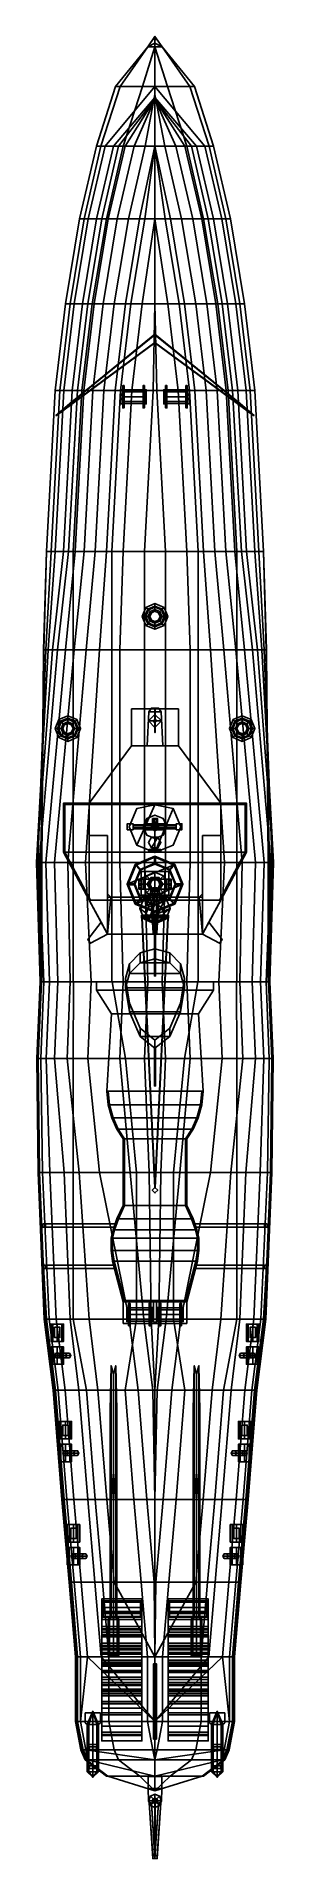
# Model space of a CAD drawing. Extents: x -4.4 to 4.4, y -34.7 to 32.2.
import ezdxf

# ---------------------------------------------------------------- set-up
doc = ezdxf.new("R2010")
doc.units = 0
doc.layers.get('0').update_dxf_attribs({"linetype": 'CONTINUOUS'})
doc.layers.add('SUPERSTRUCTURE', color=3, linetype='CONTINUOUS')

msp = doc.modelspace()

# ---------------------------------------------------------------- linework, layer by layer
for points in [[(0, 32.23, 5.55), (0, 32.23, 5.55), (-0.27, 31.85, 5.46), (0, 31.85, 5.476)], [(0, 32.23, 5.55), (0, 31.98, 5.02), (-0.27, 31.85, 5.02), (-0.27, 31.85, 5.46)], [(0, 32.17, 5.53), (-0.04, 32.13, 5.52), (-0.02, 32.13, 9.34), (0, 32.15, 9.34)], [(0, 32.11, 9.34), (0.02, 32.13, 9.34), (0, 32.15, 9.34), (-0.02, 32.13, 9.34)], [(0, 31.85, 5.476), (0.27, 31.85, 5.46), (0, 32.23, 5.55)], [(0.27, 31.85, 5.46), (0.27, 31.85, 5.02), (0, 31.98, 5.02), (0, 32.23, 5.55)], [(0.04, 32.13, 5.52), (0, 32.17, 5.53), (0, 32.15, 9.34), (0.02, 32.13, 9.34)], [(-0.27, 31.85, 5.46), (-0.27, 31.85, 5.02), (-1.28, 30.39, 2.22), (-1.45, 30.39, 4.84)], [(-0.27, 31.85, 5.46), (-0.27, 31.85, 5.46), (-1.45, 30.39, 4.84), (-1.45, 30.39, 5.28)], [(0, 31.85, 5.476), (-0.27, 31.85, 5.46), (-1.45, 30.39, 5.28), (-0.46, 30.39, 5.34)], [(-0.27, 31.85, 5.02), (0, 31.85, 4.72), (0, 30.39, 0.96), (-1.28, 30.39, 2.22)], [(0, 31.85, 5.476), (0, 31.85, 5.476), (-0.46, 30.39, 5.34), (0, 30.39, 5.356)], [(0, 31.98, 5.02), (0, 31.98, 5.02), (0, 31.85, 4.72), (-0.27, 31.85, 5.02)], [(-0.04, 32.13, 5.52), (0, 32.09, 5.51), (0, 32.11, 9.34), (-0.02, 32.13, 9.34)], [(0, 32.09, 5.51), (0.04, 32.13, 5.52), (0.02, 32.13, 9.34), (0, 32.11, 9.34)], [(0.27, 31.85, 5.02), (0, 31.85, 4.72), (0, 31.98, 5.02)], [(0, 30.39, 5.356), (0.46, 30.39, 5.34), (0, 31.85, 5.476)], [(0.46, 30.39, 5.34), (1.45, 30.39, 5.28), (0.27, 31.85, 5.46), (0, 31.85, 5.476)], [(1.28, 30.39, 2.22), (0, 30.39, 0.96), (0, 31.85, 4.72), (0.27, 31.85, 5.02)], [(1.45, 30.39, 4.84), (1.28, 30.39, 2.22), (0.27, 31.85, 5.02), (0.27, 31.85, 5.46)], [(1.45, 30.39, 5.28), (1.45, 30.39, 4.84), (0.27, 31.85, 5.46)], [(-1.45, 30.39, 4.84), (-1.28, 30.39, 2.22), (-1.99, 28.2, 2.22), (-2.16, 28.2, 4.61)], [(-0.46, 30.39, 5.34), (-1.45, 30.39, 5.28), (-2.16, 28.2, 5.05), (-1.17, 28.2, 5.11)], [(-1.45, 30.39, 5.28), (-1.45, 30.39, 4.84), (-2.16, 28.2, 4.61), (-2.16, 28.2, 5.05)], [(-1.28, 30.39, 2.22), (0, 30.39, 0.96), (-1.84, 28.2, 0.96), (-1.99, 28.2, 2.22)], [(0, 30.39, 0.96), (0, 29.99, -0.42), (-1.53, 28.2, -0.42), (-1.84, 28.2, 0.96)], [(0, 30.39, 5.356), (-0.46, 30.39, 5.34), (-1.17, 28.2, 5.11), (0, 28.2, 5.151)], [(0, 30.1, -2.34), (0, 30.18, -2.69), (0, 28.2, -2.533), (-0.36, 28.2, -2.34)], [(0, 28.2, 5.151), (1.17, 28.2, 5.11), (0.46, 30.39, 5.34), (0, 30.39, 5.356)], [(1.84, 28.2, 0.96), (1.53, 28.2, -0.42), (0, 29.99, -0.42), (0, 30.39, 0.96)], [(1.99, 28.2, 2.22), (1.84, 28.2, 0.96), (0, 30.39, 0.96), (1.28, 30.39, 2.22)], [(0.36, 28.2, -2.34), (0, 28.2, -2.533), (0, 30.18, -2.69), (0, 30.1, -2.34)], [(1.17, 28.2, 5.11), (2.16, 28.2, 5.05), (1.45, 30.39, 5.28), (0.46, 30.39, 5.34)], [(2.16, 28.2, 4.61), (1.99, 28.2, 2.22), (1.28, 30.39, 2.22), (1.45, 30.39, 4.84)], [(2.16, 28.2, 5.05), (2.16, 28.2, 4.61), (1.45, 30.39, 4.84), (1.45, 30.39, 5.28)], [(0, 29.99, -0.42), (0, 29.93, -0.9), (-1.34, 28.2, -0.9), (-1.53, 28.2, -0.42)], [(0, 29.93, -0.9), (0, 29.93, -1.31), (-1.1, 28.2, -1.31), (-1.34, 28.2, -0.9)], [(0, 29.93, -1.31), (0, 29.93, -1.67), (-0.77, 28.2, -1.67), (-1.1, 28.2, -1.31)], [(0, 29.93, -1.67), (0, 30.1, -2.34), (-0.36, 28.2, -2.34), (-0.77, 28.2, -1.67)], [(0.77, 28.2, -1.67), (0.36, 28.2, -2.34), (0, 30.1, -2.34), (0, 29.93, -1.67)], [(1.53, 28.2, -0.42), (1.34, 28.2, -0.9), (0, 29.93, -0.9), (0, 29.99, -0.42)], [(1.1, 28.2, -1.31), (0.77, 28.2, -1.67), (0, 29.93, -1.67), (0, 29.93, -1.31)], [(1.34, 28.2, -0.9), (1.1, 28.2, -1.31), (0, 29.93, -1.31), (0, 29.93, -0.9)], [(-2.16, 28.2, 4.61), (-1.99, 28.2, 2.22), (-2.61, 25.53, 2.22), (-2.78, 25.53, 4.38)], [(-2.16, 28.2, 5.05), (-2.16, 28.2, 4.61), (-2.78, 25.53, 4.38), (-2.78, 25.53, 4.82)], [(-1.17, 28.2, 5.11), (-2.16, 28.2, 5.05), (-2.78, 25.53, 4.82), (-1.79, 25.53, 4.88)], [(-1.99, 28.2, 2.22), (-1.84, 28.2, 0.96), (-2.46, 25.53, 0.96), (-2.61, 25.53, 2.22)], [(-1.84, 28.2, 0.96), (-1.53, 28.2, -0.42), (-2.15, 25.53, -0.42), (-2.46, 25.53, 0.96)], [(-1.53, 28.2, -0.42), (-1.34, 28.2, -0.9), (-1.96, 25.53, -0.9), (-2.15, 25.53, -0.42)], [(-1.34, 28.2, -0.9), (-1.1, 28.2, -1.31), (-1.72, 25.53, -1.31), (-1.96, 25.53, -0.9)], [(0, 28.2, 5.151), (-1.17, 28.2, 5.11), (-1.79, 25.53, 4.88), (-0.37, 25.53, 4.93)], [(-1.1, 28.2, -1.31), (-0.77, 28.2, -1.67), (-1.39, 25.53, -1.67), (-1.72, 25.53, -1.31)], [(-0.77, 28.2, -1.67), (-0.36, 28.2, -2.34), (-0.98, 25.53, -1.97), (-1.39, 25.53, -1.67)], [(-0.36, 28.2, -2.34), (0, 28.2, -2.533), (-0.57, 25.53, -2.34), (-0.98, 25.53, -1.97)], [(0, 28.2, -2.533), (0, 28.2, -2.533), (0, 25.53, -2.542), (-0.57, 25.53, -2.34)], [(-0.37, 25.53, 4.93), (0.37, 25.53, 4.93), (0, 28.2, 5.151)], [(0.37, 25.53, 4.93), (1.79, 25.53, 4.88), (1.17, 28.2, 5.11), (0, 28.2, 5.151)], [(0.57, 25.53, -2.34), (0, 25.53, -2.542), (0, 28.2, -2.533)], [(0.98, 25.53, -1.97), (0.57, 25.53, -2.34), (0, 28.2, -2.533), (0.36, 28.2, -2.34)], [(1.39, 25.53, -1.67), (0.98, 25.53, -1.97), (0.36, 28.2, -2.34), (0.77, 28.2, -1.67)], [(1.72, 25.53, -1.31), (1.39, 25.53, -1.67), (0.77, 28.2, -1.67), (1.1, 28.2, -1.31)], [(1.96, 25.53, -0.9), (1.72, 25.53, -1.31), (1.1, 28.2, -1.31), (1.34, 28.2, -0.9)], [(1.79, 25.53, 4.88), (2.78, 25.53, 4.82), (2.16, 28.2, 5.05), (1.17, 28.2, 5.11)], [(2.15, 25.53, -0.42), (1.96, 25.53, -0.9), (1.34, 28.2, -0.9), (1.53, 28.2, -0.42)], [(2.46, 25.53, 0.96), (2.15, 25.53, -0.42), (1.53, 28.2, -0.42), (1.84, 28.2, 0.96)], [(2.61, 25.53, 2.22), (2.46, 25.53, 0.96), (1.84, 28.2, 0.96), (1.99, 28.2, 2.22)], [(2.78, 25.53, 4.38), (2.61, 25.53, 2.22), (1.99, 28.2, 2.22), (2.16, 28.2, 4.61)], [(2.78, 25.53, 4.82), (2.78, 25.53, 4.38), (2.16, 28.2, 4.61), (2.16, 28.2, 5.05)], [(-2.78, 25.53, 4.38), (-2.61, 25.53, 2.22), (-3.13, 22.4, 2.22), (-3.3, 22.4, 4.18)], [(-2.78, 25.53, 4.82), (-2.78, 25.53, 4.38), (-3.3, 22.4, 4.18), (-3.3, 22.4, 4.62)], [(-1.79, 25.53, 4.88), (-2.78, 25.53, 4.82), (-3.3, 22.4, 4.62), (-2.31, 22.4, 4.68)], [(-2.61, 25.53, 2.22), (-2.46, 25.53, 0.96), (-2.98, 22.4, 0.96), (-3.13, 22.4, 2.22)], [(-2.46, 25.53, 0.96), (-2.15, 25.53, -0.42), (-2.67, 22.4, -0.42), (-2.98, 22.4, 0.96)], [(-2.15, 25.53, -0.42), (-1.96, 25.53, -0.9), (-2.48, 22.4, -0.9), (-2.67, 22.4, -0.42)], [(-1.96, 25.53, -0.9), (-1.72, 25.53, -1.31), (-2.24, 22.4, -1.31), (-2.48, 22.4, -0.9)], [(-0.37, 25.53, 4.93), (-1.79, 25.53, 4.88), (-2.31, 22.4, 4.68), (-0.89, 22.4, 4.73)], [(-1.72, 25.53, -1.31), (-1.39, 25.53, -1.67), (-1.91, 22.4, -1.67), (-2.24, 22.4, -1.31)], [(-1.39, 25.53, -1.67), (-0.98, 25.53, -1.97), (-1.5, 22.4, -1.97), (-1.91, 22.4, -1.67)], [(-0.98, 25.53, -1.97), (-0.57, 25.53, -2.34), (-1.09, 22.4, -2.19), (-1.5, 22.4, -1.97)], [(-0.57, 25.53, -2.34), (0, 25.53, -2.542), (-0.47, 22.4, -2.46), (-1.09, 22.4, -2.19)], [(-0.89, 22.4, 4.73), (0.89, 22.4, 4.73), (0.37, 25.53, 4.93), (-0.37, 25.53, 4.93)], [(0, 25.53, -2.542), (0, 25.53, -2.542), (0, 22.4, -2.538), (-0.47, 22.4, -2.46)], [(0.47, 22.4, -2.46), (0, 22.4, -2.538), (0, 25.53, -2.542)], [(1.09, 22.4, -2.19), (0.47, 22.4, -2.46), (0, 25.53, -2.542), (0.57, 25.53, -2.34)], [(0.89, 22.4, 4.73), (2.31, 22.4, 4.68), (1.79, 25.53, 4.88), (0.37, 25.53, 4.93)], [(1.5, 22.4, -1.97), (1.09, 22.4, -2.19), (0.57, 25.53, -2.34), (0.98, 25.53, -1.97)], [(1.91, 22.4, -1.67), (1.5, 22.4, -1.97), (0.98, 25.53, -1.97), (1.39, 25.53, -1.67)], [(2.24, 22.4, -1.31), (1.91, 22.4, -1.67), (1.39, 25.53, -1.67), (1.72, 25.53, -1.31)], [(2.48, 22.4, -0.9), (2.24, 22.4, -1.31), (1.72, 25.53, -1.31), (1.96, 25.53, -0.9)], [(2.31, 22.4, 4.68), (3.3, 22.4, 4.62), (2.78, 25.53, 4.82), (1.79, 25.53, 4.88)], [(2.67, 22.4, -0.42), (2.48, 22.4, -0.9), (1.96, 25.53, -0.9), (2.15, 25.53, -0.42)], [(2.98, 22.4, 0.96), (2.67, 22.4, -0.42), (2.15, 25.53, -0.42), (2.46, 25.53, 0.96)], [(3.13, 22.4, 2.22), (2.98, 22.4, 0.96), (2.46, 25.53, 0.96), (2.61, 25.53, 2.22)], [(3.3, 22.4, 4.18), (3.13, 22.4, 2.22), (2.61, 25.53, 2.22), (2.78, 25.53, 4.38)], [(3.3, 22.4, 4.62), (3.3, 22.4, 4.18), (2.78, 25.53, 4.38), (2.78, 25.53, 4.82)], [(-3.3, 22.4, 4.18), (-3.13, 22.4, 2.22), (-3.51, 19.22, 2.22), (-3.68, 19.22, 4)], [(-3.3, 22.4, 4.62), (-3.3, 22.4, 4.18), (-3.68, 19.22, 4), (-3.68, 19.22, 4.44)], [(-2.31, 22.4, 4.68), (-3.3, 22.4, 4.62), (-3.68, 19.22, 4.44), (-2.69, 19.22, 4.5)], [(-3.13, 22.4, 2.22), (-2.98, 22.4, 0.96), (-3.36, 19.22, 0.96), (-3.51, 19.22, 2.22)], [(-2.98, 22.4, 0.96), (-2.67, 22.4, -0.42), (-3.05, 19.22, -0.42), (-3.36, 19.22, 0.96)], [(-2.67, 22.4, -0.42), (-2.48, 22.4, -0.9), (-2.86, 19.22, -0.9), (-3.05, 19.22, -0.42)], [(-2.48, 22.4, -0.9), (-2.24, 22.4, -1.31), (-2.62, 19.22, -1.31), (-2.86, 19.22, -0.9)], [(-0.89, 22.4, 4.73), (-2.31, 22.4, 4.68), (-2.69, 19.22, 4.5), (-1.27, 19.22, 4.55)], [(-2.24, 22.4, -1.31), (-1.91, 22.4, -1.67), (-2.29, 19.22, -1.67), (-2.62, 19.22, -1.31)], [(-1.91, 22.4, -1.67), (-1.5, 22.4, -1.97), (-1.88, 19.22, -1.97), (-2.29, 19.22, -1.67)], [(-1.5, 22.4, -1.97), (-1.09, 22.4, -2.19), (-1.47, 19.22, -2.19), (-1.88, 19.22, -1.97)], [(-1.09, 22.4, -2.19), (-0.47, 22.4, -2.46), (-0.85, 19.22, -2.41), (-1.47, 19.22, -2.19)], [(-1.27, 19.22, 4.55), (1.27, 19.22, 4.55), (0.89, 22.4, 4.73), (-0.89, 22.4, 4.73)], [(-0.47, 22.4, -2.46), (0, 22.4, -2.538), (-0.07, 19.22, -2.54), (-0.85, 19.22, -2.41)], [(0.07, 19.22, -2.54), (-0.07, 19.22, -2.54), (0, 22.4, -2.538)], [(0.85, 19.22, -2.41), (0.07, 19.22, -2.54), (0, 22.4, -2.538), (0.47, 22.4, -2.46)], [(1.47, 19.22, -2.19), (0.85, 19.22, -2.41), (0.47, 22.4, -2.46), (1.09, 22.4, -2.19)], [(1.27, 19.22, 4.55), (2.69, 19.22, 4.5), (2.31, 22.4, 4.68), (0.89, 22.4, 4.73)], [(1.88, 19.22, -1.97), (1.47, 19.22, -2.19), (1.09, 22.4, -2.19), (1.5, 22.4, -1.97)], [(2.29, 19.22, -1.67), (1.88, 19.22, -1.97), (1.5, 22.4, -1.97), (1.91, 22.4, -1.67)], [(2.62, 19.22, -1.31), (2.29, 19.22, -1.67), (1.91, 22.4, -1.67), (2.24, 22.4, -1.31)], [(2.86, 19.22, -0.9), (2.62, 19.22, -1.31), (2.24, 22.4, -1.31), (2.48, 22.4, -0.9)], [(2.69, 19.22, 4.5), (3.68, 19.22, 4.44), (3.3, 22.4, 4.62), (2.31, 22.4, 4.68)], [(3.05, 19.22, -0.42), (2.86, 19.22, -0.9), (2.48, 22.4, -0.9), (2.67, 22.4, -0.42)], [(3.36, 19.22, 0.96), (3.05, 19.22, -0.42), (2.67, 22.4, -0.42), (2.98, 22.4, 0.96)], [(3.51, 19.22, 2.22), (3.36, 19.22, 0.96), (2.98, 22.4, 0.96), (3.13, 22.4, 2.22)], [(3.68, 19.22, 4), (3.51, 19.22, 2.22), (3.13, 22.4, 2.22), (3.3, 22.4, 4.18)], [(3.68, 19.22, 4.44), (3.68, 19.22, 4), (3.3, 22.4, 4.18), (3.3, 22.4, 4.62)], [(-3.68, 19.22, 4.44), (-3.68, 19.22, 4), (-4, 13.31, 3.87), (-4, 13.31, 4.31)], [(-3.68, 19.22, 4), (-3.51, 19.22, 2.22), (-3.83, 13.31, 2.22), (-4, 13.31, 3.87)], [(-2.69, 19.22, 4.5), (-3.68, 19.22, 4.44), (-4, 13.31, 4.31), (-3.01, 13.31, 4.37)], [(-3.51, 19.22, 2.22), (-3.36, 19.22, 0.96), (-3.68, 13.31, 0.96), (-3.83, 13.31, 2.22)], [(-3.36, 19.22, 0.96), (-3.05, 19.22, -0.42), (-3.37, 13.31, -0.42), (-3.68, 13.31, 0.96)], [(-3.05, 19.22, -0.42), (-2.86, 19.22, -0.9), (-3.18, 13.31, -0.9), (-3.37, 13.31, -0.42)], [(-2.86, 19.22, -0.9), (-2.62, 19.22, -1.31), (-2.94, 13.31, -1.31), (-3.18, 13.31, -0.9)], [(-1.27, 19.22, 4.55), (-2.69, 19.22, 4.5), (-3.01, 13.31, 4.37), (-1.59, 13.31, 4.42)], [(-2.62, 19.22, -1.31), (-2.29, 19.22, -1.67), (-2.61, 13.31, -1.67), (-2.94, 13.31, -1.31)], [(-2.29, 19.22, -1.67), (-1.88, 19.22, -1.97), (-2.2, 13.31, -1.97), (-2.61, 13.31, -1.67)], [(-1.88, 19.22, -1.97), (-1.47, 19.22, -2.19), (-1.79, 13.31, -2.19), (-2.2, 13.31, -1.97)], [(-1.47, 19.22, -2.19), (-0.85, 19.22, -2.41), (-1.17, 13.31, -2.41), (-1.79, 13.31, -2.19)], [(1.27, 19.22, 4.55), (-1.27, 19.22, 4.55), (-1.59, 13.31, 4.42), (1.59, 13.31, 4.42)], [(-1.19, 19.09, 5.08), (-1.19, 19.25, 4.51), (-1.26, 19.25, 4.51), (-1.26, 19.09, 5.08)], [(-1.26, 19.25, 4.51), (-1.26, 18.73, 4.51), (-1.26, 18.89, 5.08), (-1.26, 19.09, 5.08)], [(-1.26, 19.09, 5.08), (-1.26, 19.05, 5.19), (-1.19, 19.05, 5.19), (-1.19, 19.09, 5.08)], [(-1.26, 18.93, 5.19), (-1.26, 19.05, 5.19), (-1.26, 19.09, 5.08), (-1.26, 18.89, 5.08)], [(-1.19, 18.93, 5.19), (-1.19, 19.05, 5.19), (-1.26, 19.05, 5.19), (-1.26, 18.93, 5.19)], [(-1.19, 18.89, 5.08), (-1.19, 18.93, 5.19), (-1.26, 18.93, 5.19), (-1.26, 18.89, 5.08)], [(-1.26, 18.89, 5.08), (-1.26, 18.73, 4.51), (-1.19, 18.73, 4.51), (-1.19, 18.89, 5.08)], [(-1.19, 18.89, 5.08), (-1.19, 18.73, 4.51), (-1.19, 19.25, 4.51), (-1.19, 19.09, 5.08)], [(-1.19, 19.09, 5.08), (-1.19, 19.05, 5.19), (-1.19, 18.93, 5.19), (-1.19, 18.89, 5.08)], [(-0.85, 19.22, -2.41), (-0.07, 19.22, -2.54), (-0.39, 13.31, -2.54), (-1.17, 13.31, -2.41)], [(-0.39, 19.25, 4.51), (-0.39, 18.73, 4.51), (-0.39, 18.89, 5.08), (-0.39, 19.09, 5.08)], [(-0.32, 19.09, 5.08), (-0.32, 19.25, 4.51), (-0.39, 19.25, 4.51), (-0.39, 19.09, 5.08)], [(0.39, 13.31, -2.54), (-0.39, 13.31, -2.54), (-0.07, 19.22, -2.54), (0.07, 19.22, -2.54)], [(-0.39, 19.09, 5.08), (-0.39, 19.05, 5.19), (-0.32, 19.05, 5.19), (-0.32, 19.09, 5.08)], [(-0.39, 18.93, 5.19), (-0.39, 19.05, 5.19), (-0.39, 19.09, 5.08), (-0.39, 18.89, 5.08)], [(-0.32, 18.93, 5.19), (-0.32, 19.05, 5.19), (-0.39, 19.05, 5.19), (-0.39, 18.93, 5.19)], [(-0.32, 18.89, 5.08), (-0.32, 18.93, 5.19), (-0.39, 18.93, 5.19), (-0.39, 18.89, 5.08)], [(-0.39, 18.89, 5.08), (-0.39, 18.73, 4.51), (-0.32, 18.73, 4.51), (-0.32, 18.89, 5.08)], [(-0.32, 18.89, 5.08), (-0.32, 18.73, 4.51), (-0.32, 19.25, 4.51), (-0.32, 19.09, 5.08)], [(-0.32, 19.09, 5.08), (-0.32, 19.05, 5.19), (-0.32, 18.93, 5.19), (-0.32, 18.89, 5.08)], [(1.17, 13.31, -2.41), (0.39, 13.31, -2.54), (0.07, 19.22, -2.54), (0.85, 19.22, -2.41)], [(0.32, 19.25, 4.51), (0.32, 18.73, 4.51), (0.32, 18.89, 5.08), (0.32, 19.09, 5.08)], [(0.39, 19.09, 5.08), (0.39, 19.25, 4.51), (0.32, 19.25, 4.51), (0.32, 19.09, 5.08)], [(0.32, 18.93, 5.19), (0.32, 19.05, 5.19), (0.32, 19.09, 5.08), (0.32, 18.89, 5.08)], [(0.32, 19.09, 5.08), (0.32, 19.05, 5.19), (0.39, 19.05, 5.19), (0.39, 19.09, 5.08)], [(0.39, 18.93, 5.19), (0.39, 19.05, 5.19), (0.32, 19.05, 5.19), (0.32, 18.93, 5.19)], [(0.39, 18.89, 5.08), (0.39, 18.93, 5.19), (0.32, 18.93, 5.19), (0.32, 18.89, 5.08)], [(0.32, 18.89, 5.08), (0.32, 18.73, 4.51), (0.39, 18.73, 4.51), (0.39, 18.89, 5.08)], [(0.39, 18.89, 5.08), (0.39, 18.73, 4.51), (0.39, 19.25, 4.51), (0.39, 19.09, 5.08)], [(0.39, 19.09, 5.08), (0.39, 19.05, 5.19), (0.39, 18.93, 5.19), (0.39, 18.89, 5.08)], [(1.79, 13.31, -2.19), (1.17, 13.31, -2.41), (0.85, 19.22, -2.41), (1.47, 19.22, -2.19)], [(1.19, 19.25, 4.51), (1.19, 18.73, 4.51), (1.19, 18.89, 5.08), (1.19, 19.09, 5.08)], [(1.26, 19.09, 5.08), (1.26, 19.25, 4.51), (1.19, 19.25, 4.51), (1.19, 19.09, 5.08)], [(1.19, 19.09, 5.08), (1.19, 19.05, 5.19), (1.26, 19.05, 5.19), (1.26, 19.09, 5.08)], [(1.19, 18.93, 5.19), (1.19, 19.05, 5.19), (1.19, 19.09, 5.08), (1.19, 18.89, 5.08)], [(1.26, 18.93, 5.19), (1.26, 19.05, 5.19), (1.19, 19.05, 5.19), (1.19, 18.93, 5.19)], [(1.26, 18.89, 5.08), (1.26, 18.93, 5.19), (1.19, 18.93, 5.19), (1.19, 18.89, 5.08)], [(1.19, 18.89, 5.08), (1.19, 18.73, 4.51), (1.26, 18.73, 4.51), (1.26, 18.89, 5.08)], [(1.26, 18.89, 5.08), (1.26, 18.73, 4.51), (1.26, 19.25, 4.51), (1.26, 19.09, 5.08)], [(1.26, 19.09, 5.08), (1.26, 19.05, 5.19), (1.26, 18.93, 5.19), (1.26, 18.89, 5.08)], [(1.59, 13.31, 4.42), (3.01, 13.31, 4.37), (2.69, 19.22, 4.5), (1.27, 19.22, 4.55)], [(2.2, 13.31, -1.97), (1.79, 13.31, -2.19), (1.47, 19.22, -2.19), (1.88, 19.22, -1.97)], [(2.61, 13.31, -1.67), (2.2, 13.31, -1.97), (1.88, 19.22, -1.97), (2.29, 19.22, -1.67)], [(2.94, 13.31, -1.31), (2.61, 13.31, -1.67), (2.29, 19.22, -1.67), (2.62, 19.22, -1.31)], [(3.18, 13.31, -0.9), (2.94, 13.31, -1.31), (2.62, 19.22, -1.31), (2.86, 19.22, -0.9)], [(3.01, 13.31, 4.37), (4, 13.31, 4.31), (3.68, 19.22, 4.44), (2.69, 19.22, 4.5)], [(3.37, 13.31, -0.42), (3.18, 13.31, -0.9), (2.86, 19.22, -0.9), (3.05, 19.22, -0.42)], [(3.68, 13.31, 0.96), (3.37, 13.31, -0.42), (3.05, 19.22, -0.42), (3.36, 19.22, 0.96)], [(3.83, 13.31, 2.22), (3.68, 13.31, 0.96), (3.36, 19.22, 0.96), (3.51, 19.22, 2.22)], [(4, 13.31, 3.87), (3.83, 13.31, 2.22), (3.51, 19.22, 2.22), (3.68, 19.22, 4)], [(4, 13.31, 4.31), (4, 13.31, 3.87), (3.68, 19.22, 4), (3.68, 19.22, 4.44)], [(-4, 13.31, 4.31), (-4, 13.31, 3.87), (-4.1, 9.69, 3.87), (-4.11, 9.69, 4.27)], [(-3.01, 13.31, 4.37), (-4, 13.31, 4.31), (-4.11, 9.69, 4.27), (-3.01, 9.69, 4.32)], [(-4, 13.31, 3.87), (-3.83, 13.31, 2.22), (-4.02, 9.69, 2.22), (-4.1, 9.69, 3.87)], [(-3.83, 13.31, 2.22), (-3.68, 13.31, 0.96), (-3.94, 9.69, 0.96), (-4.02, 9.69, 2.22)], [(-3.68, 13.31, 0.96), (-3.37, 13.31, -0.42), (-3.78, 9.69, -0.1), (-3.94, 9.69, 0.96)], [(-3.37, 13.31, -0.42), (-3.18, 13.31, -0.9), (-3.59, 9.69, -0.78), (-3.78, 9.69, -0.1)], [(-3.18, 13.31, -0.9), (-2.94, 13.31, -1.31), (-3.3, 9.69, -1.31), (-3.59, 9.69, -0.78)], [(-2.94, 13.31, -1.31), (-2.61, 13.31, -1.67), (-2.98, 9.69, -1.67), (-3.3, 9.69, -1.31)], [(-1.59, 13.31, 4.42), (-3.01, 13.31, 4.37), (-3.01, 9.69, 4.32), (-1.59, 9.69, 4.37)], [(-2.61, 13.31, -1.67), (-2.2, 13.31, -1.97), (-2.54, 9.69, -1.97), (-2.98, 9.69, -1.67)], [(-2.2, 13.31, -1.97), (-1.79, 13.31, -2.19), (-2.04, 9.69, -2.19), (-2.54, 9.69, -1.97)], [(-1.79, 13.31, -2.19), (-1.17, 13.31, -2.41), (-1.29, 9.69, -2.41), (-2.04, 9.69, -2.19)], [(-1.59, 9.69, 4.37), (1.59, 9.69, 4.37), (1.59, 13.31, 4.42), (-1.59, 13.31, 4.42)], [(-1.17, 13.31, -2.41), (-0.39, 13.31, -2.54), (-0.39, 9.69, -2.54), (-1.29, 9.69, -2.41)], [(0.39, 9.69, -2.54), (-0.39, 9.69, -2.54), (-0.39, 13.31, -2.54), (0.39, 13.31, -2.54)], [(1.29, 9.69, -2.41), (0.39, 9.69, -2.54), (0.39, 13.31, -2.54), (1.17, 13.31, -2.41)], [(2.04, 9.69, -2.19), (1.29, 9.69, -2.41), (1.17, 13.31, -2.41), (1.79, 13.31, -2.19)], [(1.59, 9.69, 4.37), (3.01, 9.69, 4.32), (3.01, 13.31, 4.37), (1.59, 13.31, 4.42)], [(2.54, 9.69, -1.97), (2.04, 9.69, -2.19), (1.79, 13.31, -2.19), (2.2, 13.31, -1.97)], [(2.98, 9.69, -1.67), (2.54, 9.69, -1.97), (2.2, 13.31, -1.97), (2.61, 13.31, -1.67)], [(3.3, 9.69, -1.31), (2.98, 9.69, -1.67), (2.61, 13.31, -1.67), (2.94, 13.31, -1.31)], [(3.59, 9.69, -0.78), (3.3, 9.69, -1.31), (2.94, 13.31, -1.31), (3.18, 13.31, -0.9)], [(3.01, 9.69, 4.32), (4.11, 9.69, 4.27), (4, 13.31, 4.31), (3.01, 13.31, 4.37)], [(3.78, 9.69, -0.1), (3.59, 9.69, -0.78), (3.18, 13.31, -0.9), (3.37, 13.31, -0.42)], [(3.94, 9.69, 0.96), (3.78, 9.69, -0.1), (3.37, 13.31, -0.42), (3.68, 13.31, 0.96)], [(4.02, 9.69, 2.22), (3.94, 9.69, 0.96), (3.68, 13.31, 0.96), (3.83, 13.31, 2.22)], [(4.1, 9.69, 3.87), (4.02, 9.69, 2.22), (3.83, 13.31, 2.22), (4, 13.31, 3.87)], [(4.11, 9.69, 4.27), (4.1, 9.69, 3.87), (4, 13.31, 3.87), (4, 13.31, 4.31)], [(0, 11.39, 4.38), (-0.332, 11.252, 4.38), (-0.332, 11.252, 4.41), (0, 11.39, 4.41)], [(0, 11.39, 4.41), (-0.332, 11.252, 4.41), (-0.269, 11.189, 4.41), (0, 11.3, 4.41)], [(0.332, 11.252, 4.38), (0, 11.39, 4.38), (0, 11.39, 4.41), (0.332, 11.252, 4.41)], [(0.332, 11.252, 4.41), (0, 11.39, 4.41), (0, 11.3, 4.41), (0.269, 11.189, 4.41)], [(-0.332, 11.252, 4.38), (-0.47, 10.92, 4.38), (-0.47, 10.92, 4.41), (-0.332, 11.252, 4.41)], [(-0.332, 11.252, 4.41), (-0.47, 10.92, 4.41), (-0.38, 10.92, 4.41), (-0.269, 11.189, 4.41)], [(-0.47, 10.92, 4.38), (-0.332, 10.588, 4.38), (-0.332, 10.588, 4.41), (-0.47, 10.92, 4.41)], [(-0.47, 10.92, 4.41), (-0.332, 10.588, 4.41), (-0.269, 10.651, 4.41), (-0.38, 10.92, 4.41)], [(-0.269, 11.189, 4.41), (-0.38, 10.92, 4.41), (-0.34, 10.92, 4.47), (-0.24, 11.16, 4.47)], [(-0.38, 10.92, 4.41), (-0.269, 10.651, 4.41), (-0.24, 10.68, 4.47), (-0.34, 10.92, 4.47)], [(-0.24, 11.16, 4.47), (-0.34, 10.92, 4.47), (-0.25, 10.92, 4.47), (-0.177, 11.097, 4.47)], [(-0.34, 10.92, 4.47), (-0.24, 10.68, 4.47), (-0.177, 10.743, 4.47), (-0.25, 10.92, 4.47)], [(0, 11.3, 4.41), (-0.269, 11.189, 4.41), (-0.24, 11.16, 4.47), (0, 11.26, 4.47)], [(-0.177, 11.097, 4.47), (-0.25, 10.92, 4.47), (-0.19, 10.92, 5.02), (-0.134, 11.054, 5.02)], [(-0.25, 10.92, 4.47), (-0.177, 10.743, 4.47), (-0.134, 10.786, 5.02), (-0.19, 10.92, 5.02)], [(0, 11.26, 4.47), (-0.24, 11.16, 4.47), (-0.177, 11.097, 4.47), (0, 11.17, 4.47)], [(-0.24, 10.68, 4.47), (0, 10.58, 4.47), (0, 10.67, 4.47), (-0.177, 10.743, 4.47)], [(0, 11.17, 4.47), (-0.177, 11.097, 4.47), (-0.134, 11.054, 5.02), (0, 11.11, 5.02)], [(-0.177, 10.743, 4.47), (0, 10.67, 4.47), (0, 10.73, 5.02), (-0.134, 10.786, 5.02)], [(0.269, 11.189, 4.41), (0, 11.3, 4.41), (0, 11.26, 4.47), (0.24, 11.16, 4.47)], [(0.24, 11.16, 4.47), (0, 11.26, 4.47), (0, 11.17, 4.47), (0.177, 11.097, 4.47)], [(0.177, 11.097, 4.47), (0, 11.17, 4.47), (0, 11.11, 5.02), (0.134, 11.054, 5.02)], [(0, 10.67, 4.47), (0.177, 10.743, 4.47), (0.134, 10.786, 5.02), (0, 10.73, 5.02)], [(0, 10.58, 4.47), (0.24, 10.68, 4.47), (0.177, 10.743, 4.47), (0, 10.67, 4.47)], [(0.25, 10.92, 4.47), (0.177, 11.097, 4.47), (0.134, 11.054, 5.02), (0.19, 10.92, 5.02)], [(0.177, 10.743, 4.47), (0.25, 10.92, 4.47), (0.19, 10.92, 5.02), (0.134, 10.786, 5.02)], [(0.34, 10.92, 4.47), (0.24, 11.16, 4.47), (0.177, 11.097, 4.47), (0.25, 10.92, 4.47)], [(0.24, 10.68, 4.47), (0.34, 10.92, 4.47), (0.25, 10.92, 4.47), (0.177, 10.743, 4.47)], [(0.38, 10.92, 4.41), (0.269, 11.189, 4.41), (0.24, 11.16, 4.47), (0.34, 10.92, 4.47)], [(0.269, 10.651, 4.41), (0.38, 10.92, 4.41), (0.34, 10.92, 4.47), (0.24, 10.68, 4.47)], [(0.47, 10.92, 4.41), (0.332, 11.252, 4.41), (0.269, 11.189, 4.41), (0.38, 10.92, 4.41)], [(0.332, 10.588, 4.41), (0.47, 10.92, 4.41), (0.38, 10.92, 4.41), (0.269, 10.651, 4.41)], [(0.47, 10.92, 4.38), (0.332, 11.252, 4.38), (0.332, 11.252, 4.41), (0.47, 10.92, 4.41)], [(0.332, 10.588, 4.38), (0.47, 10.92, 4.38), (0.47, 10.92, 4.41), (0.332, 10.588, 4.41)], [(-0.332, 10.588, 4.41), (0, 10.45, 4.41), (0, 10.54, 4.41), (-0.269, 10.651, 4.41)], [(-0.332, 10.588, 4.38), (0, 10.45, 4.38), (0, 10.45, 4.41), (-0.332, 10.588, 4.41)], [(-0.269, 10.651, 4.41), (0, 10.54, 4.41), (0, 10.58, 4.47), (-0.24, 10.68, 4.47)], [(0, 10.54, 4.41), (0.269, 10.651, 4.41), (0.24, 10.68, 4.47), (0, 10.58, 4.47)], [(0, 10.45, 4.41), (0.332, 10.588, 4.41), (0.269, 10.651, 4.41), (0, 10.54, 4.41)], [(0, 10.45, 4.38), (0.332, 10.588, 4.38), (0.332, 10.588, 4.41), (0, 10.45, 4.41)], [(-4.02, 9.69, 2.22), (-3.94, 9.69, 0.96), (-4.37, 1.88, 0.96), (-4.32, 1.88, 2.22)], [(-3.78, 9.69, -0.1), (-3.59, 9.69, -0.78), (-4.27, 1.88, -0.78), (-4.37, 1.88, -0.1)], [(-3.94, 9.69, 0.96), (-3.78, 9.69, -0.1), (-4.37, 1.88, -0.1), (-4.37, 1.88, 0.96)], [(-4.1, 9.69, 3.87), (-4.02, 9.69, 2.22), (-4.32, 1.88, 2.22), (-4.2, 1.88, 3.87)], [(-3.59, 9.69, -0.78), (-3.3, 9.69, -1.31), (-4.02, 1.88, -1.31), (-4.27, 1.88, -0.78)], [(-4.11, 9.69, 4.27), (-4.1, 9.69, 3.87), (-4.2, 1.88, 3.87), (-4.17, 1.88, 4.14)], [(-3.01, 9.69, 4.32), (-4.11, 9.69, 4.27), (-4.17, 1.88, 4.14), (-3.01, 1.88, 4.2)], [(-3.3, 9.69, -1.31), (-2.98, 9.69, -1.67), (-3.7, 1.88, -1.67), (-4.02, 1.88, -1.31)], [(-2.98, 9.69, -1.67), (-2.54, 9.69, -1.97), (-3.21, 1.88, -1.97), (-3.7, 1.88, -1.67)], [(-2.54, 9.69, -1.97), (-2.04, 9.69, -2.19), (-2.56, 1.88, -2.19), (-3.21, 1.88, -1.97)], [(-1.59, 9.69, 4.37), (-3.01, 9.69, 4.32), (-3.01, 1.88, 4.2), (-1.59, 1.88, 4.29)], [(-2.04, 9.69, -2.19), (-1.29, 9.69, -2.41), (-1.29, 1.88, -2.41), (-2.56, 1.88, -2.19)], [(-1.59, 1.88, 4.29), (1.59, 1.88, 4.29), (1.59, 9.69, 4.37), (-1.59, 9.69, 4.37)], [(-1.29, 9.69, -2.41), (-0.39, 9.69, -2.54), (-0.39, 1.88, -2.54), (-1.29, 1.88, -2.41)], [(0.39, 1.88, -2.54), (-0.39, 1.88, -2.54), (-0.39, 9.69, -2.54), (0.39, 9.69, -2.54)], [(1.29, 1.88, -2.41), (0.39, 1.88, -2.54), (0.39, 9.69, -2.54), (1.29, 9.69, -2.41)], [(2.56, 1.88, -2.19), (1.29, 1.88, -2.41), (1.29, 9.69, -2.41), (2.04, 9.69, -2.19)], [(1.59, 1.88, 4.29), (3.01, 1.88, 4.2), (3.01, 9.69, 4.32), (1.59, 9.69, 4.37)], [(3.21, 1.88, -1.97), (2.56, 1.88, -2.19), (2.04, 9.69, -2.19), (2.54, 9.69, -1.97)], [(3.7, 1.88, -1.67), (3.21, 1.88, -1.97), (2.54, 9.69, -1.97), (2.98, 9.69, -1.67)], [(4.02, 1.88, -1.31), (3.7, 1.88, -1.67), (2.98, 9.69, -1.67), (3.3, 9.69, -1.31)], [(3.01, 1.88, 4.2), (4.17, 1.88, 4.14), (4.11, 9.69, 4.27), (3.01, 9.69, 4.32)], [(4.27, 1.88, -0.78), (4.02, 1.88, -1.31), (3.3, 9.69, -1.31), (3.59, 9.69, -0.78)], [(4.37, 1.88, -0.1), (4.27, 1.88, -0.78), (3.59, 9.69, -0.78), (3.78, 9.69, -0.1)], [(4.37, 1.88, 0.96), (4.37, 1.88, -0.1), (3.78, 9.69, -0.1), (3.94, 9.69, 0.96)], [(4.32, 1.88, 2.22), (4.37, 1.88, 0.96), (3.94, 9.69, 0.96), (4.02, 9.69, 2.22)], [(4.2, 1.88, 3.87), (4.32, 1.88, 2.22), (4.02, 9.69, 2.22), (4.1, 9.69, 3.87)], [(4.17, 1.88, 4.14), (4.2, 1.88, 3.87), (4.1, 9.69, 3.87), (4.11, 9.69, 4.27)], [(-3.542, 7.132, 4.33), (-3.68, 6.8, 4.33), (-3.68, 6.8, 4.36), (-3.542, 7.132, 4.36)], [(-3.542, 7.132, 4.36), (-3.68, 6.8, 4.36), (-3.59, 6.8, 4.36), (-3.479, 7.069, 4.36)], [(-3.68, 6.8, 4.33), (-3.542, 6.468, 4.33), (-3.542, 6.468, 4.36), (-3.68, 6.8, 4.36)], [(-3.68, 6.8, 4.36), (-3.542, 6.468, 4.36), (-3.479, 6.531, 4.36), (-3.59, 6.8, 4.36)], [(-3.479, 7.069, 4.36), (-3.59, 6.8, 4.36), (-3.55, 6.8, 4.42), (-3.45, 7.04, 4.42)], [(-3.59, 6.8, 4.36), (-3.479, 6.531, 4.36), (-3.45, 6.56, 4.42), (-3.55, 6.8, 4.42)], [(-3.45, 7.04, 4.42), (-3.55, 6.8, 4.42), (-3.46, 6.8, 4.42), (-3.387, 6.977, 4.42)], [(-3.55, 6.8, 4.42), (-3.45, 6.56, 4.42), (-3.387, 6.623, 4.42), (-3.46, 6.8, 4.42)], [(-3.21, 7.27, 4.33), (-3.542, 7.132, 4.33), (-3.542, 7.132, 4.36), (-3.21, 7.27, 4.36)], [(-3.21, 7.27, 4.36), (-3.542, 7.132, 4.36), (-3.479, 7.069, 4.36), (-3.21, 7.18, 4.36)], [(-3.21, 7.18, 4.36), (-3.479, 7.069, 4.36), (-3.45, 7.04, 4.42), (-3.21, 7.14, 4.42)], [(-3.387, 6.977, 4.42), (-3.46, 6.8, 4.42), (-3.4, 6.8, 4.97), (-3.344, 6.934, 4.97)], [(-3.46, 6.8, 4.42), (-3.387, 6.623, 4.42), (-3.344, 6.666, 4.97), (-3.4, 6.8, 4.97)], [(-3.21, 7.14, 4.42), (-3.45, 7.04, 4.42), (-3.387, 6.977, 4.42), (-3.21, 7.05, 4.42)], [(-3.21, 7.05, 4.42), (-3.387, 6.977, 4.42), (-3.344, 6.934, 4.97), (-3.21, 6.99, 4.97)], [(-2.878, 7.132, 4.33), (-3.21, 7.27, 4.33), (-3.21, 7.27, 4.36), (-2.878, 7.132, 4.36)], [(-2.878, 7.132, 4.36), (-3.21, 7.27, 4.36), (-3.21, 7.18, 4.36), (-2.941, 7.069, 4.36)], [(-2.941, 7.069, 4.36), (-3.21, 7.18, 4.36), (-3.21, 7.14, 4.42), (-2.97, 7.04, 4.42)], [(-2.97, 7.04, 4.42), (-3.21, 7.14, 4.42), (-3.21, 7.05, 4.42), (-3.033, 6.977, 4.42)], [(-3.033, 6.977, 4.42), (-3.21, 7.05, 4.42), (-3.21, 6.99, 4.97), (-3.076, 6.934, 4.97)], [(-2.96, 6.8, 4.42), (-3.033, 6.977, 4.42), (-3.076, 6.934, 4.97), (-3.02, 6.8, 4.97)], [(-3.033, 6.623, 4.42), (-2.96, 6.8, 4.42), (-3.02, 6.8, 4.97), (-3.076, 6.666, 4.97)], [(-2.87, 6.8, 4.42), (-2.97, 7.04, 4.42), (-3.033, 6.977, 4.42), (-2.96, 6.8, 4.42)], [(-2.97, 6.56, 4.42), (-2.87, 6.8, 4.42), (-2.96, 6.8, 4.42), (-3.033, 6.623, 4.42)], [(-2.83, 6.8, 4.36), (-2.941, 7.069, 4.36), (-2.97, 7.04, 4.42), (-2.87, 6.8, 4.42)], [(-2.941, 6.531, 4.36), (-2.83, 6.8, 4.36), (-2.87, 6.8, 4.42), (-2.97, 6.56, 4.42)], [(-2.74, 6.8, 4.36), (-2.878, 7.132, 4.36), (-2.941, 7.069, 4.36), (-2.83, 6.8, 4.36)], [(-2.878, 6.468, 4.36), (-2.74, 6.8, 4.36), (-2.83, 6.8, 4.36), (-2.941, 6.531, 4.36)], [(-2.74, 6.8, 4.33), (-2.878, 7.132, 4.33), (-2.878, 7.132, 4.36), (-2.74, 6.8, 4.36)], [(-2.878, 6.468, 4.33), (-2.74, 6.8, 4.33), (-2.74, 6.8, 4.36), (-2.878, 6.468, 4.36)], [(2.878, 7.132, 4.36), (2.74, 6.8, 4.36), (2.83, 6.8, 4.36), (2.941, 7.069, 4.36)], [(2.878, 7.132, 4.33), (2.74, 6.8, 4.33), (2.74, 6.8, 4.36), (2.878, 7.132, 4.36)], [(2.74, 6.8, 4.36), (2.878, 6.468, 4.36), (2.941, 6.531, 4.36), (2.83, 6.8, 4.36)], [(2.74, 6.8, 4.33), (2.878, 6.468, 4.33), (2.878, 6.468, 4.36), (2.74, 6.8, 4.36)], [(2.941, 7.069, 4.36), (2.83, 6.8, 4.36), (2.87, 6.8, 4.42), (2.97, 7.04, 4.42)], [(2.83, 6.8, 4.36), (2.941, 6.531, 4.36), (2.97, 6.56, 4.42), (2.87, 6.8, 4.42)], [(2.97, 7.04, 4.42), (2.87, 6.8, 4.42), (2.96, 6.8, 4.42), (3.033, 6.977, 4.42)], [(2.87, 6.8, 4.42), (2.97, 6.56, 4.42), (3.033, 6.623, 4.42), (2.96, 6.8, 4.42)], [(3.21, 7.27, 4.33), (2.878, 7.132, 4.33), (2.878, 7.132, 4.36), (3.21, 7.27, 4.36)], [(3.21, 7.27, 4.36), (2.878, 7.132, 4.36), (2.941, 7.069, 4.36), (3.21, 7.18, 4.36)], [(3.21, 7.18, 4.36), (2.941, 7.069, 4.36), (2.97, 7.04, 4.42), (3.21, 7.14, 4.42)], [(3.033, 6.977, 4.42), (2.96, 6.8, 4.42), (3.02, 6.8, 4.97), (3.076, 6.934, 4.97)], [(2.96, 6.8, 4.42), (3.033, 6.623, 4.42), (3.076, 6.666, 4.97), (3.02, 6.8, 4.97)], [(3.21, 7.14, 4.42), (2.97, 7.04, 4.42), (3.033, 6.977, 4.42), (3.21, 7.05, 4.42)], [(3.21, 7.05, 4.42), (3.033, 6.977, 4.42), (3.076, 6.934, 4.97), (3.21, 6.99, 4.97)], [(3.542, 7.132, 4.33), (3.21, 7.27, 4.33), (3.21, 7.27, 4.36), (3.542, 7.132, 4.36)], [(3.542, 7.132, 4.36), (3.21, 7.27, 4.36), (3.21, 7.18, 4.36), (3.479, 7.069, 4.36)], [(3.479, 7.069, 4.36), (3.21, 7.18, 4.36), (3.21, 7.14, 4.42), (3.45, 7.04, 4.42)], [(3.45, 7.04, 4.42), (3.21, 7.14, 4.42), (3.21, 7.05, 4.42), (3.387, 6.977, 4.42)], [(3.387, 6.977, 4.42), (3.21, 7.05, 4.42), (3.21, 6.99, 4.97), (3.344, 6.934, 4.97)], [(3.46, 6.8, 4.42), (3.387, 6.977, 4.42), (3.344, 6.934, 4.97), (3.4, 6.8, 4.97)], [(3.387, 6.623, 4.42), (3.46, 6.8, 4.42), (3.4, 6.8, 4.97), (3.344, 6.666, 4.97)], [(3.55, 6.8, 4.42), (3.45, 7.04, 4.42), (3.387, 6.977, 4.42), (3.46, 6.8, 4.42)], [(3.45, 6.56, 4.42), (3.55, 6.8, 4.42), (3.46, 6.8, 4.42), (3.387, 6.623, 4.42)], [(3.59, 6.8, 4.36), (3.479, 7.069, 4.36), (3.45, 7.04, 4.42), (3.55, 6.8, 4.42)], [(3.479, 6.531, 4.36), (3.59, 6.8, 4.36), (3.55, 6.8, 4.42), (3.45, 6.56, 4.42)], [(3.68, 6.8, 4.36), (3.542, 7.132, 4.36), (3.479, 7.069, 4.36), (3.59, 6.8, 4.36)], [(3.542, 6.468, 4.36), (3.68, 6.8, 4.36), (3.59, 6.8, 4.36), (3.479, 6.531, 4.36)], [(3.68, 6.8, 4.33), (3.542, 7.132, 4.33), (3.542, 7.132, 4.36), (3.68, 6.8, 4.36)], [(3.542, 6.468, 4.33), (3.68, 6.8, 4.33), (3.68, 6.8, 4.36), (3.542, 6.468, 4.36)], [(-3.542, 6.468, 4.36), (-3.21, 6.33, 4.36), (-3.21, 6.42, 4.36), (-3.479, 6.531, 4.36)], [(-3.542, 6.468, 4.33), (-3.21, 6.33, 4.33), (-3.21, 6.33, 4.36), (-3.542, 6.468, 4.36)], [(-3.479, 6.531, 4.36), (-3.21, 6.42, 4.36), (-3.21, 6.46, 4.42), (-3.45, 6.56, 4.42)], [(-3.45, 6.56, 4.42), (-3.21, 6.46, 4.42), (-3.21, 6.55, 4.42), (-3.387, 6.623, 4.42)], [(-3.387, 6.623, 4.42), (-3.21, 6.55, 4.42), (-3.21, 6.61, 4.97), (-3.344, 6.666, 4.97)], [(-3.21, 6.55, 4.42), (-3.033, 6.623, 4.42), (-3.076, 6.666, 4.97), (-3.21, 6.61, 4.97)], [(-3.21, 6.46, 4.42), (-2.97, 6.56, 4.42), (-3.033, 6.623, 4.42), (-3.21, 6.55, 4.42)], [(-3.21, 6.42, 4.36), (-2.941, 6.531, 4.36), (-2.97, 6.56, 4.42), (-3.21, 6.46, 4.42)], [(-3.21, 6.33, 4.36), (-2.878, 6.468, 4.36), (-2.941, 6.531, 4.36), (-3.21, 6.42, 4.36)], [(-3.21, 6.33, 4.33), (-2.878, 6.468, 4.33), (-2.878, 6.468, 4.36), (-3.21, 6.33, 4.36)], [(2.878, 6.468, 4.36), (3.21, 6.33, 4.36), (3.21, 6.42, 4.36), (2.941, 6.531, 4.36)], [(2.878, 6.468, 4.33), (3.21, 6.33, 4.33), (3.21, 6.33, 4.36), (2.878, 6.468, 4.36)], [(2.941, 6.531, 4.36), (3.21, 6.42, 4.36), (3.21, 6.46, 4.42), (2.97, 6.56, 4.42)], [(2.97, 6.56, 4.42), (3.21, 6.46, 4.42), (3.21, 6.55, 4.42), (3.033, 6.623, 4.42)], [(3.033, 6.623, 4.42), (3.21, 6.55, 4.42), (3.21, 6.61, 4.97), (3.076, 6.666, 4.97)], [(3.21, 6.55, 4.42), (3.387, 6.623, 4.42), (3.344, 6.666, 4.97), (3.21, 6.61, 4.97)], [(3.21, 6.46, 4.42), (3.45, 6.56, 4.42), (3.387, 6.623, 4.42), (3.21, 6.55, 4.42)], [(3.21, 6.42, 4.36), (3.479, 6.531, 4.36), (3.45, 6.56, 4.42), (3.21, 6.46, 4.42)], [(3.21, 6.33, 4.36), (3.542, 6.468, 4.36), (3.479, 6.531, 4.36), (3.21, 6.42, 4.36)], [(3.21, 6.33, 4.33), (3.542, 6.468, 4.33), (3.542, 6.468, 4.36), (3.21, 6.33, 4.36)], [(-4.37, 1.88, 0.96), (-4.37, 1.88, -0.1), (-4.23, -2.51, -0.33), (-4.23, -2.51, 1.13)], [(-4.32, 1.88, 2.22), (-4.37, 1.88, 0.96), (-4.23, -2.51, 1.13), (-4.18, -2.51, 2.09)], [(-4.37, 1.88, -0.1), (-4.27, 1.88, -0.78), (-4.09, -2.51, -0.92), (-4.23, -2.51, -0.33)], [(-4.2, 1.88, 3.87), (-4.32, 1.88, 2.22), (-4.18, -2.51, 2.09), (-4.2, -2.51, 3.83)], [(-4.27, 1.88, -0.78), (-4.02, 1.88, -1.31), (-3.89, -2.51, -1.33), (-4.09, -2.51, -0.92)], [(-4.17, 1.88, 4.14), (-4.2, 1.88, 3.87), (-4.2, -2.51, 3.83), (-4.17, -2.51, 4.1)], [(-3.01, 1.88, 4.2), (-4.17, 1.88, 4.14), (-4.17, -2.51, 4.1), (-3.01, -2.51, 4.16)], [(-4.02, 1.88, -1.31), (-3.7, 1.88, -1.67), (-3.58, -2.51, -1.67), (-3.89, -2.51, -1.33)], [(-3.7, 1.88, -1.67), (-3.21, 1.88, -1.97), (-3.12, -2.51, -1.97), (-3.58, -2.51, -1.67)], [(-3.21, 1.88, -1.97), (-2.56, 1.88, -2.19), (-2.35, -2.51, -2.19), (-3.12, -2.51, -1.97)], [(-1.59, 1.88, 4.29), (-3.01, 1.88, 4.2), (-3.01, -2.51, 4.16), (-1.59, -2.51, 4.25)], [(-2.56, 1.88, -2.19), (-1.29, 1.88, -2.41), (-1.17, -2.51, -2.41), (-2.35, -2.51, -2.19)], [(-1.59, -2.51, 4.25), (1.59, -2.51, 4.25), (1.59, 1.88, 4.29), (-1.59, 1.88, 4.29)], [(-1.29, 1.88, -2.41), (-0.39, 1.88, -2.54), (-0.27, -2.51, -2.54), (-1.17, -2.51, -2.41)], [(-0.39, 1.88, -2.54), (0.39, 1.88, -2.54), (0.27, -2.51, -2.54), (-0.27, -2.51, -2.54)], [(1.17, -2.51, -2.41), (0.27, -2.51, -2.54), (0.39, 1.88, -2.54), (1.29, 1.88, -2.41)], [(2.35, -2.51, -2.19), (1.17, -2.51, -2.41), (1.29, 1.88, -2.41), (2.56, 1.88, -2.19)], [(1.59, -2.51, 4.25), (3.01, -2.51, 4.16), (3.01, 1.88, 4.2), (1.59, 1.88, 4.29)], [(3.12, -2.51, -1.97), (2.35, -2.51, -2.19), (2.56, 1.88, -2.19), (3.21, 1.88, -1.97)], [(3.01, -2.51, 4.16), (4.17, -2.51, 4.1), (4.17, 1.88, 4.14), (3.01, 1.88, 4.2)], [(3.58, -2.51, -1.67), (3.12, -2.51, -1.97), (3.21, 1.88, -1.97), (3.7, 1.88, -1.67)], [(3.89, -2.51, -1.33), (3.58, -2.51, -1.67), (3.7, 1.88, -1.67), (4.02, 1.88, -1.31)], [(4.09, -2.51, -0.92), (3.89, -2.51, -1.33), (4.02, 1.88, -1.31), (4.27, 1.88, -0.78)], [(4.23, -2.51, -0.33), (4.09, -2.51, -0.92), (4.27, 1.88, -0.78), (4.37, 1.88, -0.1)], [(4.17, -2.51, 4.1), (4.2, -2.51, 3.83), (4.2, 1.88, 3.87), (4.17, 1.88, 4.14)], [(4.18, -2.51, 2.09), (4.23, -2.51, 1.13), (4.37, 1.88, 0.96), (4.32, 1.88, 2.22)], [(4.2, -2.51, 3.83), (4.18, -2.51, 2.09), (4.32, 1.88, 2.22), (4.2, 1.88, 3.87)], [(4.23, -2.51, 1.13), (4.23, -2.51, -0.33), (4.37, 1.88, -0.1), (4.37, 1.88, 0.96)], [(-4.18, -2.51, 2.09), (-4.23, -2.51, 1.13), (-4.35, -5.32, 1.13), (-4.3, -5.32, 2.09)], [(-4.23, -2.51, -0.33), (-4.09, -2.51, -0.92), (-4.21, -5.32, -0.92), (-4.35, -5.32, -0.33)], [(-4.23, -2.51, 1.13), (-4.23, -2.51, -0.33), (-4.35, -5.32, -0.33), (-4.35, -5.32, 1.13)], [(-3, -2.51, 2.16), (-4.18, -2.51, 2.09), (-4.3, -5.32, 2.09), (-3.01, -5.32, 2.16)], [(-4.09, -2.51, -0.92), (-3.89, -2.51, -1.33), (-4.01, -5.32, -1.33), (-4.21, -5.32, -0.92)], [(-4.17, -2.51, 4.1), (-4.2, -2.51, 3.83), (-4.2, -2.51, 3.83), (-4.18, -2.51, 2.09)], [(-3.01, -2.51, 4.16), (-4.17, -2.51, 4.1), (-4.18, -2.51, 2.09), (-3, -2.51, 2.16)], [(-3.89, -2.51, -1.33), (-3.58, -2.51, -1.67), (-3.7, -5.32, -1.67), (-4.01, -5.32, -1.33)], [(-3.58, -2.51, -1.67), (-3.12, -2.51, -1.97), (-3.24, -5.32, -1.97), (-3.7, -5.32, -1.67)], [(-3.12, -2.51, -1.97), (-2.35, -2.51, -2.19), (-2.47, -5.32, -2.19), (-3.24, -5.32, -1.97)], [(-1.58, -2.51, 2.22), (-3, -2.51, 2.16), (-3.01, -5.32, 2.16), (-1.09, -5.32, 2.26)], [(-2.16, -2.51, 4.17), (-3.01, -2.51, 4.16), (-3, -2.51, 2.16), (-2.16, -2.51, 2.195)], [(-1.589, -2.51, 4.25), (-3.01, -2.51, 4.16), (-2.16, -2.51, 4.17), (-1.59, -2.51, 4.17)], [(-2.35, -2.51, -2.19), (-1.17, -2.51, -2.41), (-1.29, -5.32, -2.41), (-2.47, -5.32, -2.19)], [(1.59, -2.51, 4.25), (-1.59, -2.51, 4.25), (-1.59, -2.51, 4.17), (1.59, -2.51, 4.17)], [(-1.09, -5.32, 2.26), (1.09, -5.32, 2.26), (1.58, -2.51, 2.22), (-1.58, -2.51, 2.22)], [(-1.17, -2.51, -2.41), (-0.27, -2.51, -2.54), (-0.39, -5.32, -2.54), (-1.29, -5.32, -2.41)], [(0.39, -5.32, -2.54), (-0.39, -5.32, -2.54), (-0.27, -2.51, -2.54), (0.27, -2.51, -2.54)], [(1.29, -5.32, -2.41), (0.39, -5.32, -2.54), (0.27, -2.51, -2.54), (1.17, -2.51, -2.41)], [(1.09, -5.32, 2.26), (3.01, -5.32, 2.16), (3, -2.51, 2.16), (1.58, -2.51, 2.22)], [(2.47, -5.32, -2.19), (1.29, -5.32, -2.41), (1.17, -2.51, -2.41), (2.35, -2.51, -2.19)], [(3.01, -2.51, 4.16), (1.59, -2.51, 4.25), (1.59, -2.51, 4.17), (2.16, -2.51, 4.17)], [(3.01, -2.51, 4.16), (2.16, -2.51, 4.17), (2.16, -2.51, 2.195), (3, -2.51, 2.16)], [(3.24, -5.32, -1.97), (2.47, -5.32, -2.19), (2.35, -2.51, -2.19), (3.12, -2.51, -1.97)], [(3.01, -5.32, 2.16), (4.3, -5.32, 2.09), (4.18, -2.51, 2.09), (3, -2.51, 2.16)], [(4.17, -2.51, 4.1), (3.01, -2.51, 4.16), (3, -2.51, 2.16), (4.18, -2.51, 2.09)], [(3.7, -5.32, -1.67), (3.24, -5.32, -1.97), (3.12, -2.51, -1.97), (3.58, -2.51, -1.67)], [(4.01, -5.32, -1.33), (3.7, -5.32, -1.67), (3.58, -2.51, -1.67), (3.89, -2.51, -1.33)], [(4.21, -5.32, -0.92), (4.01, -5.32, -1.33), (3.89, -2.51, -1.33), (4.09, -2.51, -0.92)], [(4.35, -5.32, -0.33), (4.21, -5.32, -0.92), (4.09, -2.51, -0.92), (4.23, -2.51, -0.33)], [(4.2, -2.51, 3.83), (4.17, -2.51, 4.1), (4.18, -2.51, 2.09), (4.2, -2.51, 3.83)], [(4.3, -5.32, 2.09), (4.35, -5.32, 1.13), (4.23, -2.51, 1.13), (4.18, -2.51, 2.09)], [(4.35, -5.32, 1.13), (4.35, -5.32, -0.33), (4.23, -2.51, -0.33), (4.23, -2.51, 1.13)], [(-4.35, -5.32, -0.33), (-4.21, -5.32, -0.92), (-4.14, -9.51, -0.73), (-4.3, -9.51, -0.02)], [(-4.3, -5.32, 2.09), (-4.35, -5.32, 1.13), (-4.3, -9.51, 1.13), (-4.26, -9.51, 2.09)], [(-4.35, -5.32, 1.13), (-4.35, -5.32, -0.33), (-4.3, -9.51, -0.02), (-4.3, -9.51, 1.13)], [(-3.01, -5.32, 2.16), (-4.3, -5.32, 2.09), (-4.26, -9.51, 2.09), (-3.01, -9.51, 2.16)], [(-4.21, -5.32, -0.92), (-4.01, -5.32, -1.33), (-3.87, -9.51, -1.23), (-4.14, -9.51, -0.73)], [(-4.01, -5.32, -1.33), (-3.7, -5.32, -1.67), (-3.35, -9.51, -1.67), (-3.87, -9.51, -1.23)], [(-3.7, -5.32, -1.67), (-3.24, -5.32, -1.97), (-2.79, -9.51, -1.97), (-3.35, -9.51, -1.67)], [(-3.24, -5.32, -1.97), (-2.47, -5.32, -2.19), (-2.04, -9.51, -2.19), (-2.79, -9.51, -1.97)], [(-1.09, -5.32, 2.26), (-3.01, -5.32, 2.16), (-3.01, -9.51, 2.16), (-0.68, -9.51, 2.26)], [(-2.47, -5.32, -2.19), (-1.29, -5.32, -2.41), (-0.91, -9.51, -2.41), (-2.04, -9.51, -2.19)], [(-1.29, -5.32, -2.41), (-0.39, -5.32, -2.54), (-0.21, -9.51, -2.54), (-0.91, -9.51, -2.41)], [(-0.68, -9.51, 2.26), (0.68, -9.51, 2.26), (1.09, -5.32, 2.26), (-1.09, -5.32, 2.26)], [(0.21, -9.51, -2.54), (-0.21, -9.51, -2.54), (-0.39, -5.32, -2.54), (0.39, -5.32, -2.54)], [(0.91, -9.51, -2.41), (0.21, -9.51, -2.54), (0.39, -5.32, -2.54), (1.29, -5.32, -2.41)], [(0.68, -9.51, 2.26), (3.01, -9.51, 2.16), (3.01, -5.32, 2.16), (1.09, -5.32, 2.26)], [(2.04, -9.51, -2.19), (0.91, -9.51, -2.41), (1.29, -5.32, -2.41), (2.47, -5.32, -2.19)], [(2.79, -9.51, -1.97), (2.04, -9.51, -2.19), (2.47, -5.32, -2.19), (3.24, -5.32, -1.97)], [(3.35, -9.51, -1.67), (2.79, -9.51, -1.97), (3.24, -5.32, -1.97), (3.7, -5.32, -1.67)], [(3.01, -9.51, 2.16), (4.26, -9.51, 2.09), (4.3, -5.32, 2.09), (3.01, -5.32, 2.16)], [(3.87, -9.51, -1.23), (3.35, -9.51, -1.67), (3.7, -5.32, -1.67), (4.01, -5.32, -1.33)], [(4.14, -9.51, -0.73), (3.87, -9.51, -1.23), (4.01, -5.32, -1.33), (4.21, -5.32, -0.92)], [(4.3, -9.51, -0.02), (4.14, -9.51, -0.73), (4.21, -5.32, -0.92), (4.35, -5.32, -0.33)], [(4.26, -9.51, 2.09), (4.3, -9.51, 1.13), (4.35, -5.32, 1.13), (4.3, -5.32, 2.09)], [(4.3, -9.51, 1.13), (4.3, -9.51, -0.02), (4.35, -5.32, -0.33), (4.35, -5.32, 1.13)], [(-4.26, -9.51, 2.09), (-4.3, -9.51, 1.13), (-4.08, -14.9, 1.13), (-4.03, -14.9, 2.07)], [(-4.3, -9.51, 1.13), (-4.3, -9.51, -0.02), (-4, -14.9, 0.41), (-4.08, -14.9, 1.13)], [(-4.3, -9.51, -0.02), (-4.14, -9.51, -0.73), (-3.9, -14.9, 0.01), (-4, -14.9, 0.41)], [(-3.01, -9.51, 2.16), (-4.26, -9.51, 2.09), (-4.03, -14.9, 2.07), (-3.01, -14.9, 2.13)], [(-4.14, -9.51, -0.73), (-3.87, -9.51, -1.23), (-3.64, -14.9, -0.49), (-3.9, -14.9, 0.01)], [(-3.87, -9.51, -1.23), (-3.35, -9.51, -1.67), (-3.13, -14.9, -1.04), (-3.64, -14.9, -0.49)], [(-3.35, -9.51, -1.67), (-2.79, -9.51, -1.97), (-2.43, -14.9, -1.51), (-3.13, -14.9, -1.04)], [(-0.68, -9.51, 2.26), (-3.01, -9.51, 2.16), (-3.01, -14.9, 2.13), (-0.68, -14.9, 2.2)], [(-2.79, -9.51, -1.97), (-2.04, -9.51, -2.19), (-0.95, -14.9, -2.19), (-2.43, -14.9, -1.51)], [(-2.04, -9.51, -2.19), (-0.91, -9.51, -2.41), (-0.41, -14.9, -2.41), (-0.95, -14.9, -2.19)], [(-0.91, -9.51, -2.41), (-0.21, -9.51, -2.54), (-0.14, -14.9, -2.54), (-0.41, -14.9, -2.41)], [(-0.68, -14.9, 2.2), (0.68, -14.9, 2.2), (0.68, -9.51, 2.26), (-0.68, -9.51, 2.26)], [(0.14, -14.9, -2.54), (-0.14, -14.9, -2.54), (-0.21, -9.51, -2.54), (0.21, -9.51, -2.54)], [(0.41, -14.9, -2.41), (0.14, -14.9, -2.54), (0.21, -9.51, -2.54), (0.91, -9.51, -2.41)], [(0.95, -14.9, -2.19), (0.41, -14.9, -2.41), (0.91, -9.51, -2.41), (2.04, -9.51, -2.19)], [(0.68, -14.9, 2.2), (3.01, -14.9, 2.13), (3.01, -9.51, 2.16), (0.68, -9.51, 2.26)], [(2.43, -14.9, -1.51), (0.95, -14.9, -2.19), (2.04, -9.51, -2.19), (2.79, -9.51, -1.97)], [(3.13, -14.9, -1.04), (2.43, -14.9, -1.51), (2.79, -9.51, -1.97), (3.35, -9.51, -1.67)], [(3.01, -14.9, 2.13), (4.03, -14.9, 2.07), (4.26, -9.51, 2.09), (3.01, -9.51, 2.16)], [(3.64, -14.9, -0.49), (3.13, -14.9, -1.04), (3.35, -9.51, -1.67), (3.87, -9.51, -1.23)], [(3.9, -14.9, 0.01), (3.64, -14.9, -0.49), (3.87, -9.51, -1.23), (4.14, -9.51, -0.73)], [(4, -14.9, 0.41), (3.9, -14.9, 0.01), (4.14, -9.51, -0.73), (4.3, -9.51, -0.02)], [(4.08, -14.9, 1.13), (4, -14.9, 0.41), (4.3, -9.51, -0.02), (4.3, -9.51, 1.13)], [(4.03, -14.9, 2.07), (4.08, -14.9, 1.13), (4.3, -9.51, 1.13), (4.26, -9.51, 2.09)], [(-1.46, -11.4, 5.18), (-4.03, -11.4, 4.17), (-4.13, -11.4, 4.17), (-1.46, -11.4, 5.28)], [(-1.46, -11.4, 5.28), (-4.13, -11.4, 4.17), (-4.13, -11.52, 4.17), (-1.5, -11.52, 5.28)], [(-4.13, -11.4, 4.17), (-4.13, -11.4, 2.08), (-4.13, -11.52, 2.08), (-4.13, -11.52, 4.17)], [(-4.03, -11.4, 4.17), (-4.03, -11.4, 2.08), (-4.13, -11.4, 2.08), (-4.13, -11.4, 4.17)], [(-1.5, -11.52, 5.28), (-4.13, -11.52, 4.17), (-4.03, -11.52, 4.17), (-1.5, -11.52, 5.18)], [(-4.13, -11.52, 4.17), (-4.13, -11.52, 2.08), (-4.03, -11.52, 2.08), (-4.03, -11.52, 4.17)], [(-4.03, -11.52, 4.17), (-4.03, -11.4, 4.17), (-1.46, -11.4, 5.18), (-1.5, -11.52, 5.18)], [(-4.03, -11.52, 2.08), (-4.03, -11.4, 2.08), (-4.03, -11.4, 4.17), (-4.03, -11.52, 4.17)], [(1.46, -11.4, 5.28), (4.13, -11.4, 4.17), (4.03, -11.4, 4.17), (1.46, -11.4, 5.18)], [(1.5, -11.52, 5.28), (4.13, -11.52, 4.17), (4.13, -11.4, 4.17), (1.46, -11.4, 5.28)], [(4.03, -11.4, 4.17), (4.03, -11.52, 4.17), (1.5, -11.52, 5.18), (1.46, -11.4, 5.18)], [(1.5, -11.52, 5.18), (4.03, -11.52, 4.17), (4.13, -11.52, 4.17), (1.5, -11.52, 5.28)], [(4.13, -11.4, 4.17), (4.13, -11.4, 2.08), (4.03, -11.4, 2.08), (4.03, -11.4, 4.17)], [(4.03, -11.4, 2.08), (4.03, -11.52, 2.08), (4.03, -11.52, 4.17), (4.03, -11.4, 4.17)], [(4.03, -11.52, 4.17), (4.03, -11.52, 2.08), (4.13, -11.52, 2.08), (4.13, -11.52, 4.17)], [(4.13, -11.52, 4.17), (4.13, -11.52, 2.08), (4.13, -11.4, 2.08), (4.13, -11.4, 4.17)], [(-1.52, -12.92, 5.28), (-4.13, -12.92, 4.17), (-4.13, -13.04, 4.17), (-1.48, -13.04, 5.28)], [(-1.52, -12.92, 5.18), (-4.03, -12.92, 4.17), (-4.13, -12.92, 4.17), (-1.52, -12.92, 5.28)], [(-4.03, -12.92, 4.17), (-4.03, -12.92, 2.08), (-4.13, -12.92, 2.08), (-4.13, -12.92, 4.17)], [(-4.13, -12.92, 4.17), (-4.13, -12.92, 2.08), (-4.13, -13.04, 2.08), (-4.13, -13.04, 4.17)], [(-1.48, -13.04, 5.28), (-4.13, -13.04, 4.17), (-4.03, -13.04, 4.17), (-1.48, -13.04, 5.18)], [(-4.13, -13.04, 4.17), (-4.13, -13.04, 2.08), (-4.03, -13.04, 2.08), (-4.03, -13.04, 4.17)], [(-4.03, -13.04, 4.17), (-4.03, -12.92, 4.17), (-1.52, -12.92, 5.18), (-1.48, -13.04, 5.18)], [(-4.03, -13.04, 2.08), (-4.03, -12.92, 2.08), (-4.03, -12.92, 4.17), (-4.03, -13.04, 4.17)], [(4.03, -12.92, 4.17), (4.03, -13.04, 4.17), (1.48, -13.04, 5.18), (1.52, -12.92, 5.18)], [(1.48, -13.04, 5.28), (4.13, -13.04, 4.17), (4.13, -12.92, 4.17), (1.52, -12.92, 5.28)], [(1.48, -13.04, 5.18), (4.03, -13.04, 4.17), (4.13, -13.04, 4.17), (1.48, -13.04, 5.28)], [(1.52, -12.92, 5.28), (4.13, -12.92, 4.17), (4.03, -12.92, 4.17), (1.52, -12.92, 5.18)], [(4.03, -12.92, 2.08), (4.03, -13.04, 2.08), (4.03, -13.04, 4.17), (4.03, -12.92, 4.17)], [(4.13, -12.92, 4.17), (4.13, -12.92, 2.08), (4.03, -12.92, 2.08), (4.03, -12.92, 4.17)], [(4.03, -13.04, 4.17), (4.03, -13.04, 2.08), (4.13, -13.04, 2.08), (4.13, -13.04, 4.17)], [(4.13, -13.04, 4.17), (4.13, -13.04, 2.08), (4.13, -12.92, 2.08), (4.13, -12.92, 4.17)], [(-1.04, -14.47, 4.17), (-1.04, -14.99, 4.17), (-1.04, -14.83, 4.74), (-1.04, -14.63, 4.74)], [(-0.97, -14.63, 4.74), (-0.97, -14.47, 4.17), (-1.04, -14.47, 4.17), (-1.04, -14.63, 4.74)], [(-1.04, -14.79, 4.85), (-1.04, -14.67, 4.85), (-1.04, -14.63, 4.74), (-1.04, -14.83, 4.74)], [(-1.04, -14.63, 4.74), (-1.04, -14.67, 4.85), (-0.97, -14.67, 4.85), (-0.97, -14.63, 4.74)], [(-0.97, -14.79, 4.85), (-0.97, -14.67, 4.85), (-1.04, -14.67, 4.85), (-1.04, -14.79, 4.85)], [(-0.97, -14.83, 4.74), (-0.97, -14.99, 4.17), (-0.97, -14.47, 4.17), (-0.97, -14.63, 4.74)], [(-0.97, -14.63, 4.74), (-0.97, -14.67, 4.85), (-0.97, -14.79, 4.85), (-0.97, -14.83, 4.74)], [(-0.1, -14.63, 4.74), (-0.1, -14.47, 4.17), (-0.17, -14.47, 4.17), (-0.17, -14.63, 4.74)], [(-0.17, -14.47, 4.17), (-0.17, -14.99, 4.17), (-0.17, -14.83, 4.74), (-0.17, -14.63, 4.74)], [(-0.17, -14.79, 4.85), (-0.17, -14.67, 4.85), (-0.17, -14.63, 4.74), (-0.17, -14.83, 4.74)], [(-0.17, -14.63, 4.74), (-0.17, -14.67, 4.85), (-0.1, -14.67, 4.85), (-0.1, -14.63, 4.74)], [(-0.1, -14.79, 4.85), (-0.1, -14.67, 4.85), (-0.17, -14.67, 4.85), (-0.17, -14.79, 4.85)], [(-0.1, -14.83, 4.74), (-0.1, -14.99, 4.17), (-0.1, -14.47, 4.17), (-0.1, -14.63, 4.74)], [(-0.1, -14.63, 4.74), (-0.1, -14.67, 4.85), (-0.1, -14.79, 4.85), (-0.1, -14.83, 4.74)], [(0.17, -14.63, 4.74), (0.17, -14.47, 4.17), (0.1, -14.47, 4.17), (0.1, -14.63, 4.74)], [(0.1, -14.47, 4.17), (0.1, -14.99, 4.17), (0.1, -14.83, 4.74), (0.1, -14.63, 4.74)], [(0.1, -14.63, 4.74), (0.1, -14.67, 4.85), (0.17, -14.67, 4.85), (0.17, -14.63, 4.74)], [(0.1, -14.79, 4.85), (0.1, -14.67, 4.85), (0.1, -14.63, 4.74), (0.1, -14.83, 4.74)], [(0.17, -14.79, 4.85), (0.17, -14.67, 4.85), (0.1, -14.67, 4.85), (0.1, -14.79, 4.85)], [(0.17, -14.83, 4.74), (0.17, -14.99, 4.17), (0.17, -14.47, 4.17), (0.17, -14.63, 4.74)], [(0.17, -14.63, 4.74), (0.17, -14.67, 4.85), (0.17, -14.79, 4.85), (0.17, -14.83, 4.74)], [(1.04, -14.63, 4.74), (1.04, -14.47, 4.17), (0.97, -14.47, 4.17), (0.97, -14.63, 4.74)], [(0.97, -14.47, 4.17), (0.97, -14.99, 4.17), (0.97, -14.83, 4.74), (0.97, -14.63, 4.74)], [(0.97, -14.79, 4.85), (0.97, -14.67, 4.85), (0.97, -14.63, 4.74), (0.97, -14.83, 4.74)], [(0.97, -14.63, 4.74), (0.97, -14.67, 4.85), (1.04, -14.67, 4.85), (1.04, -14.63, 4.74)], [(1.04, -14.79, 4.85), (1.04, -14.67, 4.85), (0.97, -14.67, 4.85), (0.97, -14.79, 4.85)], [(1.04, -14.83, 4.74), (1.04, -14.99, 4.17), (1.04, -14.47, 4.17), (1.04, -14.63, 4.74)], [(1.04, -14.63, 4.74), (1.04, -14.67, 4.85), (1.04, -14.79, 4.85), (1.04, -14.83, 4.74)], [(-4.03, -14.9, 2.07), (-4.08, -14.9, 1.13), (-3.75, -17.51, 1.13), (-3.7, -17.51, 2.07)], [(-4.08, -14.9, 1.13), (-4, -14.9, 0.41), (-3.67, -17.51, 0.41), (-3.75, -17.51, 1.13)], [(-3.01, -14.9, 2.13), (-4.03, -14.9, 2.07), (-3.7, -17.51, 2.07), (-2.52, -17.51, 2.14)], [(-4, -14.9, 0.41), (-3.9, -14.9, 0.01), (-3.57, -17.51, 0.01), (-3.67, -17.51, 0.41)], [(-3.9, -14.9, 0.01), (-3.64, -14.9, -0.49), (-3.31, -17.51, -0.49), (-3.57, -17.51, 0.01)], [(-3.5, -15.2, 2.93), (-3.5, -15.2, 2.08), (-3.7, -15.2, 2.08), (-3.7, -15.2, 2.93)], [(-3.7, -15.2, 2.93), (-3.7, -15.2, 2.08), (-3.7, -15.58, 2.08), (-3.7, -15.58, 2.93)], [(-3.64, -14.9, -0.49), (-3.13, -14.9, -1.04), (-2.8, -17.51, -1.04), (-3.31, -17.51, -0.49)], [(-3.5, -15.58, 2.08), (-3.5, -15.2, 2.08), (-3.5, -15.2, 2.93), (-3.5, -15.58, 2.93)], [(-3.13, -14.9, -1.04), (-2.43, -14.9, -1.51), (-2.1, -17.51, -1.51), (-2.8, -17.51, -1.04)], [(-0.68, -14.9, 2.2), (-3.01, -14.9, 2.13), (-2.52, -17.51, 2.14), (-1.1, -17.51, 2.2)], [(-2.43, -14.9, -1.51), (-0.95, -14.9, -2.19), (-0.62, -17.51, -2.28), (-2.1, -17.51, -1.51)], [(-1.1, -17.51, 2.2), (1.1, -17.51, 2.2), (0.68, -14.9, 2.2), (-0.68, -14.9, 2.2)], [(-0.97, -14.83, 4.74), (-0.97, -14.79, 4.85), (-1.04, -14.79, 4.85), (-1.04, -14.83, 4.74)], [(-1.04, -14.83, 4.74), (-1.04, -14.99, 4.17), (-0.97, -14.99, 4.17), (-0.97, -14.83, 4.74)], [(-0.95, -14.9, -2.19), (-0.41, -14.9, -2.41), (-0.08, -17.51, -2.5), (-0.62, -17.51, -2.28)], [(-0.41, -14.9, -2.41), (-0.14, -14.9, -2.54), (0, -17.51, -2.539), (-0.08, -17.51, -2.5)], [(-0.1, -14.83, 4.74), (-0.1, -14.79, 4.85), (-0.17, -14.79, 4.85), (-0.17, -14.83, 4.74)], [(-0.17, -14.83, 4.74), (-0.17, -14.99, 4.17), (-0.1, -14.99, 4.17), (-0.1, -14.83, 4.74)], [(0, -17.51, -2.539), (0, -17.51, -2.539), (-0.14, -14.9, -2.54), (0.14, -14.9, -2.54)], [(0.08, -17.51, -2.5), (0, -17.51, -2.539), (0.14, -14.9, -2.54), (0.41, -14.9, -2.41)], [(0.62, -17.51, -2.28), (0.08, -17.51, -2.5), (0.41, -14.9, -2.41), (0.95, -14.9, -2.19)], [(0.17, -14.83, 4.74), (0.17, -14.79, 4.85), (0.1, -14.79, 4.85), (0.1, -14.83, 4.74)], [(0.1, -14.83, 4.74), (0.1, -14.99, 4.17), (0.17, -14.99, 4.17), (0.17, -14.83, 4.74)], [(2.1, -17.51, -1.51), (0.62, -17.51, -2.28), (0.95, -14.9, -2.19), (2.43, -14.9, -1.51)], [(1.1, -17.51, 2.2), (2.52, -17.51, 2.14), (3.01, -14.9, 2.13), (0.68, -14.9, 2.2)], [(1.04, -14.83, 4.74), (1.04, -14.79, 4.85), (0.97, -14.79, 4.85), (0.97, -14.83, 4.74)], [(0.97, -14.83, 4.74), (0.97, -14.99, 4.17), (1.04, -14.99, 4.17), (1.04, -14.83, 4.74)], [(2.8, -17.51, -1.04), (2.1, -17.51, -1.51), (2.43, -14.9, -1.51), (3.13, -14.9, -1.04)], [(2.52, -17.51, 2.14), (3.7, -17.51, 2.07), (4.03, -14.9, 2.07), (3.01, -14.9, 2.13)], [(3.31, -17.51, -0.49), (2.8, -17.51, -1.04), (3.13, -14.9, -1.04), (3.64, -14.9, -0.49)], [(3.57, -17.51, 0.01), (3.31, -17.51, -0.49), (3.64, -14.9, -0.49), (3.9, -14.9, 0.01)], [(3.5, -15.2, 2.93), (3.5, -15.2, 2.08), (3.5, -15.58, 2.08), (3.5, -15.58, 2.93)], [(3.7, -15.2, 2.93), (3.7, -15.2, 2.08), (3.5, -15.2, 2.08), (3.5, -15.2, 2.93)], [(3.67, -17.51, 0.41), (3.57, -17.51, 0.01), (3.9, -14.9, 0.01), (4, -14.9, 0.41)], [(3.75, -17.51, 1.13), (3.67, -17.51, 0.41), (4, -14.9, 0.41), (4.08, -14.9, 1.13)], [(3.7, -17.51, 2.07), (3.75, -17.51, 1.13), (4.08, -14.9, 1.13), (4.03, -14.9, 2.07)], [(3.7, -15.58, 2.08), (3.7, -15.2, 2.08), (3.7, -15.2, 2.93), (3.7, -15.58, 2.93)], [(-3.7, -15.58, 2.93), (-3.7, -15.58, 2.08), (-3.5, -15.58, 2.08), (-3.5, -15.58, 2.93)], [(3.5, -15.58, 2.93), (3.5, -15.58, 2.08), (3.7, -15.58, 2.08), (3.7, -15.58, 2.93)], [(-1.65, -18.23, -1.7), (-1.615, -16.61, -1.785), (-1.615, -25.83, -1.785), (-1.65, -25.83, -1.7)], [(-1.615, -16.61, -1.785), (-1.53, -16.92, -1.82), (-1.53, -25.83, -1.82), (-1.615, -25.83, -1.785)], [(-1.53, -16.92, -1.82), (-1.445, -16.61, -1.785), (-1.445, -25.83, -1.785), (-1.53, -25.83, -1.82)], [(-1.445, -16.61, -1.785), (-1.41, -18.23, -1.7), (-1.41, -25.83, -1.7), (-1.445, -25.83, -1.785)], [(1.41, -18.23, -1.7), (1.445, -16.61, -1.785), (1.445, -25.83, -1.785), (1.41, -25.83, -1.7)], [(1.445, -16.61, -1.785), (1.53, -16.92, -1.82), (1.53, -25.83, -1.82), (1.445, -25.83, -1.785)], [(1.53, -16.92, -1.82), (1.615, -16.61, -1.785), (1.615, -25.83, -1.785), (1.53, -25.83, -1.82)], [(1.615, -16.61, -1.785), (1.65, -18.23, -1.7), (1.65, -25.83, -1.7), (1.615, -25.83, -1.785)], [(-3.7, -17.51, 2.07), (-3.75, -17.51, 1.13), (-3.43, -21.53, 1.13), (-3.38, -21.53, 2.07)], [(-3.75, -17.51, 1.13), (-3.67, -17.51, 0.41), (-3.35, -21.53, 0.41), (-3.43, -21.53, 1.13)], [(-2.52, -17.51, 2.14), (-3.7, -17.51, 2.07), (-3.38, -21.53, 2.07), (-2.2, -21.53, 2.14)], [(-3.67, -17.51, 0.41), (-3.57, -17.51, 0.01), (-3.25, -21.53, 0.01), (-3.35, -21.53, 0.41)], [(-3.57, -17.51, 0.01), (-3.31, -17.51, -0.49), (-2.99, -21.53, -0.49), (-3.25, -21.53, 0.01)], [(-3.31, -17.51, -0.49), (-2.8, -17.51, -1.04), (-2.48, -21.53, -1.04), (-2.99, -21.53, -0.49)], [(-2.8, -17.51, -1.04), (-2.1, -17.51, -1.51), (-1.78, -21.53, -1.51), (-2.48, -21.53, -1.04)], [(-1.1, -17.51, 2.2), (-2.52, -17.51, 2.14), (-2.2, -21.53, 2.14), (-0.78, -21.53, 2.2)], [(-2.1, -17.51, -1.51), (-0.62, -17.51, -2.28), (-0.3, -21.53, -2.42), (-1.78, -21.53, -1.51)], [(-0.78, -21.53, 2.2), (0.78, -21.53, 2.2), (1.1, -17.51, 2.2), (-1.1, -17.51, 2.2)], [(-0.62, -17.51, -2.28), (-0.08, -17.51, -2.5), (0, -21.53, -2.542), (-0.3, -21.53, -2.42)], [(0, -21.53, -2.542), (0, -21.53, -2.542), (-0.08, -17.51, -2.5), (0, -17.51, -2.539)], [(0.3, -21.53, -2.42), (0, -21.53, -2.542), (0.08, -17.51, -2.5), (0.62, -17.51, -2.28)], [(0, -21.53, -2.542), (0, -21.53, -2.542), (0, -17.51, -2.539), (0.08, -17.51, -2.5)], [(1.78, -21.53, -1.51), (0.3, -21.53, -2.42), (0.62, -17.51, -2.28), (2.1, -17.51, -1.51)], [(0.78, -21.53, 2.2), (2.2, -21.53, 2.14), (2.52, -17.51, 2.14), (1.1, -17.51, 2.2)], [(2.48, -21.53, -1.04), (1.78, -21.53, -1.51), (2.1, -17.51, -1.51), (2.8, -17.51, -1.04)], [(2.2, -21.53, 2.14), (3.38, -21.53, 2.07), (3.7, -17.51, 2.07), (2.52, -17.51, 2.14)], [(2.99, -21.53, -0.49), (2.48, -21.53, -1.04), (2.8, -17.51, -1.04), (3.31, -17.51, -0.49)], [(3.25, -21.53, 0.01), (2.99, -21.53, -0.49), (3.31, -17.51, -0.49), (3.57, -17.51, 0.01)], [(3.35, -21.53, 0.41), (3.25, -21.53, 0.01), (3.57, -17.51, 0.01), (3.67, -17.51, 0.41)], [(3.43, -21.53, 1.13), (3.35, -21.53, 0.41), (3.67, -17.51, 0.41), (3.75, -17.51, 1.13)], [(3.38, -21.53, 2.07), (3.43, -21.53, 1.13), (3.75, -17.51, 1.13), (3.7, -17.51, 2.07)], [(-1.615, -20.51, -1.615), (-1.65, -18.23, -1.7), (-1.65, -25.83, -1.7), (-1.615, -25.83, -1.615)], [(-1.41, -18.23, -1.7), (-1.445, -20.51, -1.615), (-1.445, -25.83, -1.615), (-1.41, -25.83, -1.7)], [(1.445, -20.51, -1.615), (1.41, -18.23, -1.7), (1.41, -25.83, -1.7), (1.445, -25.83, -1.615)], [(1.65, -18.23, -1.7), (1.615, -20.51, -1.615), (1.615, -25.83, -1.615), (1.65, -25.83, -1.7)], [(-3.2, -18.79, 2.93), (-3.2, -18.79, 2.08), (-3.4, -18.79, 2.08), (-3.4, -18.79, 2.93)], [(-3.4, -18.79, 2.93), (-3.4, -18.79, 2.08), (-3.4, -19.17, 2.08), (-3.4, -19.17, 2.93)], [(-3.4, -19.17, 2.93), (-3.4, -19.17, 2.08), (-3.2, -19.17, 2.08), (-3.2, -19.17, 2.93)], [(-3.2, -19.17, 2.08), (-3.2, -18.79, 2.08), (-3.2, -18.79, 2.93), (-3.2, -19.17, 2.93)], [(3.2, -18.79, 2.93), (3.2, -18.79, 2.08), (3.2, -19.17, 2.08), (3.2, -19.17, 2.93)], [(3.4, -18.79, 2.93), (3.4, -18.79, 2.08), (3.2, -18.79, 2.08), (3.2, -18.79, 2.93)], [(3.2, -19.17, 2.93), (3.2, -19.17, 2.08), (3.4, -19.17, 2.08), (3.4, -19.17, 2.93)], [(3.4, -19.17, 2.08), (3.4, -18.79, 2.08), (3.4, -18.79, 2.93), (3.4, -19.17, 2.93)], [(-1.53, -21.55, -1.58), (-1.615, -20.51, -1.615), (-1.615, -25.83, -1.615), (-1.53, -25.83, -1.58)], [(-1.445, -20.51, -1.615), (-1.53, -21.55, -1.58), (-1.53, -25.83, -1.58), (-1.445, -25.83, -1.615)], [(1.53, -21.55, -1.58), (1.445, -20.51, -1.615), (1.445, -25.83, -1.615), (1.53, -25.83, -1.58)], [(1.615, -20.51, -1.615), (1.53, -21.55, -1.58), (1.53, -25.83, -1.58), (1.615, -25.83, -1.615)], [(-3.38, -21.53, 2.07), (-3.43, -21.53, 1.13), (-3.16, -24.57, 1.13), (-3.11, -24.57, 2.07)], [(-3.43, -21.53, 1.13), (-3.35, -21.53, 0.41), (-3.08, -24.57, 0.41), (-3.16, -24.57, 1.13)], [(-2.2, -21.53, 2.14), (-3.38, -21.53, 2.07), (-3.11, -24.57, 2.07), (-1.93, -24.57, 2.14)], [(-3.35, -21.53, 0.41), (-3.25, -21.53, 0.01), (-2.98, -24.57, 0.01), (-3.08, -24.57, 0.41)], [(-3.25, -21.53, 0.01), (-2.99, -21.53, -0.49), (-2.72, -24.57, -0.49), (-2.98, -24.57, 0.01)], [(-2.99, -21.53, -0.49), (-2.48, -21.53, -1.04), (-2.21, -24.57, -1.04), (-2.72, -24.57, -0.49)], [(-2.48, -21.53, -1.04), (-1.78, -21.53, -1.51), (-1.51, -24.57, -1.17), (-2.21, -24.57, -1.04)], [(-0.78, -21.53, 2.2), (-2.2, -21.53, 2.14), (-1.93, -24.57, 2.14), (-0.51, -24.57, 2.2)], [(-1.78, -21.53, -1.51), (-0.3, -21.53, -2.42), (-0.03, -24.57, -1.85), (-1.51, -24.57, -1.17)], [(-0.51, -24.57, 2.2), (0.51, -24.57, 2.2), (0.78, -21.53, 2.2), (-0.78, -21.53, 2.2)], [(-0.3, -21.53, -2.42), (0, -21.53, -2.542), (0, -24.57, -1.862), (-0.03, -24.57, -1.85)], [(0.03, -24.57, -1.85), (0, -24.57, -1.862), (0, -21.53, -2.542), (0.3, -21.53, -2.42)], [(1.51, -24.57, -1.17), (0.03, -24.57, -1.85), (0.3, -21.53, -2.42), (1.78, -21.53, -1.51)], [(0.51, -24.57, 2.2), (1.93, -24.57, 2.14), (2.2, -21.53, 2.14), (0.78, -21.53, 2.2)], [(2.21, -24.57, -1.04), (1.51, -24.57, -1.17), (1.78, -21.53, -1.51), (2.48, -21.53, -1.04)], [(1.93, -24.57, 2.14), (3.11, -24.57, 2.07), (3.38, -21.53, 2.07), (2.2, -21.53, 2.14)], [(2.72, -24.57, -0.49), (2.21, -24.57, -1.04), (2.48, -21.53, -1.04), (2.99, -21.53, -0.49)], [(2.98, -24.57, 0.01), (2.72, -24.57, -0.49), (2.99, -21.53, -0.49), (3.25, -21.53, 0.01)], [(3.08, -24.57, 0.41), (2.98, -24.57, 0.01), (3.25, -21.53, 0.01), (3.35, -21.53, 0.41)], [(3.16, -24.57, 1.13), (3.08, -24.57, 0.41), (3.35, -21.53, 0.41), (3.43, -21.53, 1.13)], [(3.11, -24.57, 2.07), (3.16, -24.57, 1.13), (3.43, -21.53, 1.13), (3.38, -21.53, 2.07)], [(-3.1, -22.58, 2.93), (-3.1, -22.58, 2.08), (-3.1, -22.96, 2.08), (-3.1, -22.96, 2.93)], [(-2.9, -22.58, 2.93), (-2.9, -22.58, 2.08), (-3.1, -22.58, 2.08), (-3.1, -22.58, 2.93)], [(-2.9, -22.96, 2.08), (-2.9, -22.58, 2.08), (-2.9, -22.58, 2.93), (-2.9, -22.96, 2.93)], [(3.1, -22.58, 2.93), (3.1, -22.58, 2.08), (2.9, -22.58, 2.08), (2.9, -22.58, 2.93)], [(2.9, -22.58, 2.93), (2.9, -22.58, 2.08), (2.9, -22.96, 2.08), (2.9, -22.96, 2.93)], [(3.1, -22.96, 2.08), (3.1, -22.58, 2.08), (3.1, -22.58, 2.93), (3.1, -22.96, 2.93)], [(-3.1, -22.96, 2.93), (-3.1, -22.96, 2.08), (-2.9, -22.96, 2.08), (-2.9, -22.96, 2.93)], [(2.9, -22.96, 2.93), (2.9, -22.96, 2.08), (3.1, -22.96, 2.08), (3.1, -22.96, 2.93)], [(-3.11, -24.57, 2.07), (-3.16, -24.57, 1.13), (-2.93, -27.31, 1.13), (-2.88, -27.31, 2.07)], [(-3.16, -24.57, 1.13), (-3.08, -24.57, 0.41), (-2.85, -27.31, 0.41), (-2.93, -27.31, 1.13)], [(-1.93, -24.57, 2.14), (-3.11, -24.57, 2.07), (-2.88, -27.31, 2.07), (-1.7, -27.31, 2.14)], [(-3.08, -24.57, 0.41), (-2.98, -24.57, 0.01), (-2.75, -27.31, 0.01), (-2.85, -27.31, 0.41)], [(-2.98, -24.57, 0.01), (-2.72, -24.57, -0.49), (-2.49, -27.31, -0.49), (-2.75, -27.31, 0.01)], [(-2.72, -24.57, -0.49), (-2.21, -24.57, -1.04), (-1.98, -27.31, -1.04), (-2.49, -27.31, -0.49)], [(-2.21, -24.57, -1.04), (-1.51, -24.57, -1.17), (0, -27.31, -1.138), (-1.98, -27.31, -1.04)], [(-0.51, -24.57, 2.2), (-1.93, -24.57, 2.14), (-1.7, -27.31, 2.14), (-0.28, -27.31, 2.2)], [(-1.51, -24.57, -1.17), (-0.03, -24.57, -1.85), (0, -27.31, -1.138)], [(-0.28, -27.31, 2.2), (0.28, -27.31, 2.2), (0.51, -24.57, 2.2), (-0.51, -24.57, 2.2)], [(-0.03, -24.57, -1.85), (0, -24.57, -1.862), (0, -27.31, -1.138)], [(1.98, -27.31, -1.04), (0, -27.31, -1.138), (1.51, -24.57, -1.17), (2.21, -24.57, -1.04)], [(0, -24.57, -1.862), (0.03, -24.57, -1.85), (0, -27.31, -1.138)], [(0.03, -24.57, -1.85), (1.51, -24.57, -1.17), (0, -27.31, -1.138)], [(0.28, -27.31, 2.2), (1.7, -27.31, 2.14), (1.93, -24.57, 2.14), (0.51, -24.57, 2.2)], [(1.7, -27.31, 2.14), (2.88, -27.31, 2.07), (3.11, -24.57, 2.07), (1.93, -24.57, 2.14)], [(2.49, -27.31, -0.49), (1.98, -27.31, -1.04), (2.21, -24.57, -1.04), (2.72, -24.57, -0.49)], [(2.75, -27.31, 0.01), (2.49, -27.31, -0.49), (2.72, -24.57, -0.49), (2.98, -24.57, 0.01)], [(2.85, -27.31, 0.41), (2.75, -27.31, 0.01), (2.98, -24.57, 0.01), (3.08, -24.57, 0.41)], [(2.93, -27.31, 1.13), (2.85, -27.31, 0.41), (3.08, -24.57, 0.41), (3.16, -24.57, 1.13)], [(2.88, -27.31, 2.07), (2.93, -27.31, 1.13), (3.16, -24.57, 1.13), (3.11, -24.57, 2.07)], [(-1.615, -25.83, -1.615), (-1.65, -25.83, -1.7), (-1.73, -25.93, -1.7), (-1.671, -25.93, -1.559)], [(-1.65, -25.83, -1.7), (-1.615, -25.83, -1.785), (-1.671, -25.93, -1.841), (-1.73, -25.93, -1.7)], [(-1.671, -25.93, -1.559), (-1.73, -25.93, -1.7), (-1.73, -27.25, -1.7), (-1.671, -27.25, -1.559)], [(-1.73, -25.93, -1.7), (-1.671, -25.93, -1.841), (-1.671, -27.25, -1.841), (-1.73, -27.25, -1.7)], [(-1.53, -25.83, -1.58), (-1.615, -25.83, -1.615), (-1.671, -25.93, -1.559), (-1.53, -25.93, -1.5)], [(-1.615, -25.83, -1.785), (-1.53, -25.83, -1.82), (-1.53, -25.93, -1.9), (-1.671, -25.93, -1.841)], [(-1.53, -25.93, -1.5), (-1.671, -25.93, -1.559), (-1.671, -27.25, -1.559), (-1.53, -27.25, -1.5)], [(-1.671, -25.93, -1.841), (-1.53, -25.93, -1.9), (-1.53, -27.25, -1.9), (-1.671, -27.25, -1.841)], [(-1.445, -25.83, -1.615), (-1.53, -25.83, -1.58), (-1.53, -25.93, -1.5), (-1.389, -25.93, -1.559)], [(-1.53, -25.83, -1.82), (-1.445, -25.83, -1.785), (-1.389, -25.93, -1.841), (-1.53, -25.93, -1.9)], [(-1.389, -25.93, -1.559), (-1.53, -25.93, -1.5), (-1.53, -27.25, -1.5), (-1.389, -27.25, -1.559)], [(-1.53, -25.93, -1.9), (-1.389, -25.93, -1.841), (-1.389, -27.25, -1.841), (-1.53, -27.25, -1.9)], [(-1.41, -25.83, -1.7), (-1.445, -25.83, -1.615), (-1.389, -25.93, -1.559), (-1.33, -25.93, -1.7)], [(-1.445, -25.83, -1.785), (-1.41, -25.83, -1.7), (-1.33, -25.93, -1.7), (-1.389, -25.93, -1.841)], [(-1.33, -25.93, -1.7), (-1.389, -25.93, -1.559), (-1.389, -27.25, -1.559), (-1.33, -27.25, -1.7)], [(-1.389, -25.93, -1.841), (-1.33, -25.93, -1.7), (-1.33, -27.25, -1.7), (-1.389, -27.25, -1.841)], [(1.445, -25.83, -1.615), (1.41, -25.83, -1.7), (1.33, -25.93, -1.7), (1.389, -25.93, -1.559)], [(1.41, -25.83, -1.7), (1.445, -25.83, -1.785), (1.389, -25.93, -1.841), (1.33, -25.93, -1.7)], [(1.389, -25.93, -1.559), (1.33, -25.93, -1.7), (1.33, -27.25, -1.7), (1.389, -27.25, -1.559)], [(1.33, -25.93, -1.7), (1.389, -25.93, -1.841), (1.389, -27.25, -1.841), (1.33, -27.25, -1.7)], [(1.53, -25.83, -1.58), (1.445, -25.83, -1.615), (1.389, -25.93, -1.559), (1.53, -25.93, -1.5)], [(1.445, -25.83, -1.785), (1.53, -25.83, -1.82), (1.53, -25.93, -1.9), (1.389, -25.93, -1.841)], [(1.53, -25.93, -1.5), (1.389, -25.93, -1.559), (1.389, -27.25, -1.559), (1.53, -27.25, -1.5)], [(1.389, -25.93, -1.841), (1.53, -25.93, -1.9), (1.53, -27.25, -1.9), (1.389, -27.25, -1.841)], [(1.615, -25.83, -1.615), (1.53, -25.83, -1.58), (1.53, -25.93, -1.5), (1.671, -25.93, -1.559)], [(1.53, -25.83, -1.82), (1.615, -25.83, -1.785), (1.671, -25.93, -1.841), (1.53, -25.93, -1.9)], [(1.671, -25.93, -1.559), (1.53, -25.93, -1.5), (1.53, -27.25, -1.5), (1.671, -27.25, -1.559)], [(1.53, -25.93, -1.9), (1.671, -25.93, -1.841), (1.671, -27.25, -1.841), (1.53, -27.25, -1.9)], [(1.65, -25.83, -1.7), (1.615, -25.83, -1.615), (1.671, -25.93, -1.559), (1.73, -25.93, -1.7)], [(1.615, -25.83, -1.785), (1.65, -25.83, -1.7), (1.73, -25.93, -1.7), (1.671, -25.93, -1.841)], [(1.73, -25.93, -1.7), (1.671, -25.93, -1.559), (1.671, -27.25, -1.559), (1.73, -27.25, -1.7)], [(1.671, -25.93, -1.841), (1.73, -25.93, -1.7), (1.73, -27.25, -1.7), (1.671, -27.25, -1.841)], [(-2.88, -27.31, 2.07), (-2.93, -27.31, 1.13), (-2.93, -29.68, 1.13), (-2.88, -29.68, 2.07)], [(-2.93, -27.31, 1.13), (-2.85, -27.31, 0.41), (-2.85, -29.68, 0.41), (-2.93, -29.68, 1.13)], [(-1.7, -27.31, 2.14), (-2.88, -27.31, 2.07), (-2.88, -29.68, 2.07), (-1.7, -29.68, 2.14)], [(-2.85, -27.31, 0.41), (-2.75, -27.31, 0.01), (-2.75, -29.68, 0.01), (-2.85, -29.68, 0.41)], [(-2.75, -27.31, 0.01), (-2.49, -27.31, -0.49), (-2.75, -29.68, 0.01)], [(-2.49, -27.31, -0.49), (0, -29.68, -0.49), (-2.75, -29.68, 0.01)], [(-1.98, -27.31, -1.04), (0, -27.31, -1.138), (0, -29.68, -0.49)], [(-0.28, -27.31, 2.2), (-1.7, -27.31, 2.14), (-1.7, -29.68, 2.14), (-0.28, -29.68, 2.2)], [(-0.28, -29.68, 2.2), (0.28, -29.68, 2.2), (0.28, -27.31, 2.2), (-0.28, -27.31, 2.2)], [(0, -27.31, -1.138), (1.98, -27.31, -1.04), (0, -29.68, -0.49)], [(1.98, -27.31, -1.04), (2.49, -27.31, -0.49), (0, -29.68, -0.49)], [(2.75, -29.68, 0.01), (2.75, -29.68, 0.01), (0, -29.68, -0.49), (2.49, -27.31, -0.49)], [(0.28, -29.68, 2.2), (1.7, -29.68, 2.14), (1.7, -27.31, 2.14), (0.28, -27.31, 2.2)], [(1.7, -29.68, 2.14), (2.88, -29.68, 2.07), (2.88, -27.31, 2.07), (1.7, -27.31, 2.14)], [(2.75, -29.68, 0.01), (2.75, -29.68, 0.01), (2.49, -27.31, -0.49), (2.75, -27.31, 0.01)], [(2.85, -29.68, 0.41), (2.75, -29.68, 0.01), (2.75, -27.31, 0.01), (2.85, -27.31, 0.41)], [(2.93, -29.68, 1.13), (2.85, -29.68, 0.41), (2.85, -27.31, 0.41), (2.93, -27.31, 1.13)], [(2.88, -29.68, 2.07), (2.93, -29.68, 1.13), (2.93, -27.31, 1.13), (2.88, -27.31, 2.07)], [(-0.05, -27.78, -1.92), (-0.05, -27.56, -2.99), (-0.05, -27.75, -3.18), (-0.05, -28.86, -1.92)], [(-0.05, -27.75, -3.18), (-0.05, -27.56, -2.99), (0.05, -27.56, -2.99), (0.05, -27.75, -3.18)], [(0.05, -27.78, -1.92), (0.05, -27.56, -2.12), (-0.05, -27.56, -2.12), (-0.05, -27.78, -1.92)], [(-0.05, -27.56, -2.12), (-0.05, -27.56, -2.99), (-0.05, -27.56, -2.99), (-0.05, -27.78, -1.92)], [(0.05, -27.56, -2.12), (0.05, -27.56, -2.99), (-0.05, -27.56, -2.99), (-0.05, -27.56, -2.12)], [(-0.05, -28.86, -1.92), (-0.05, -27.75, -3.18), (-0.05, -30.02, -3.18), (-0.05, -30.33, -2.84)], [(-0.05, -30.02, -3.18), (-0.05, -27.75, -3.18), (0.05, -27.75, -3.18), (0.05, -30.02, -3.18)], [(0.05, -28.86, -1.92), (0.05, -27.78, -1.92), (-0.05, -27.78, -1.92), (-0.05, -28.86, -1.92)], [(0.05, -27.75, -3.18), (0.05, -27.56, -2.99), (0.05, -27.78, -1.92), (0.05, -28.86, -1.92)], [(0.05, -27.56, -2.99), (0.05, -27.56, -2.99), (0.05, -27.56, -2.12), (0.05, -27.78, -1.92)], [(0.05, -30.02, -3.18), (0.05, -27.75, -3.18), (0.05, -28.86, -1.92), (0.05, -30.33, -2.84)], [(-0.05, -28.56, -0.9), (-0.05, -28.56, -1.68), (-0.05, -28.86, -1.68), (-0.05, -28.86, -0.9)], [(0.05, -28.56, -0.9), (0.05, -28.56, -1.68), (-0.05, -28.56, -1.68), (-0.05, -28.56, -0.9)], [(-0.05, -28.86, -1.68), (-0.05, -28.56, -1.68), (0.05, -28.56, -1.68), (0.05, -28.86, -1.68)], [(0.05, -28.98, -0.9), (0.05, -28.56, -0.9), (-0.05, -28.56, -0.9), (-0.05, -28.98, -0.9)], [(0.05, -28.86, -1.68), (0.05, -28.56, -1.68), (0.05, -28.56, -0.9), (0.05, -28.86, -0.9)], [(-2.5, -29.8, 2.99), (-2.316, -29.37, 2.99), (-2.57, -29.37, 2.99), (-2.57, -29.73, 2.99)], [(-2.57, -29.73, 2.99), (-2.57, -29.37, 2.99), (-2.316, -29.37, 2.99), (-2.5, -29.8, 2.99)], [(-2.5, -29.8, 2.99), (-2.438, -29.8, 3.138), (-2.29, -29.31, 2.99)], [(-2.438, -29.8, 2.842), (-2.5, -29.8, 2.99), (-2.29, -29.31, 2.99)], [(-2.438, -29.8, 3.138), (-2.29, -29.8, 3.2), (-2.29, -29.31, 2.99)], [(-2.29, -29.8, 2.78), (-2.438, -29.8, 2.842), (-2.29, -29.31, 2.99)], [(-2.142, -29.8, 3.138), (-2.08, -29.8, 2.99), (-2.29, -29.31, 2.99)], [(-2.29, -29.8, 3.2), (-2.142, -29.8, 3.138), (-2.29, -29.31, 2.99)], [(-2.142, -29.8, 2.842), (-2.29, -29.8, 2.78), (-2.29, -29.31, 2.99)], [(-2.08, -29.8, 2.99), (-2.142, -29.8, 2.842), (-2.29, -29.31, 2.99)], [(-2.29, -29.73, 3.27), (-2.29, -29.37, 3.27), (-2.29, -29.37, 3.016), (-2.29, -29.8, 3.2)], [(-2.29, -29.8, 3.2), (-2.29, -29.37, 3.016), (-2.29, -29.37, 3.27), (-2.29, -29.73, 3.27)], [(-2.29, -29.8, 2.78), (-2.29, -29.37, 2.964), (-2.29, -29.37, 2.71), (-2.29, -29.73, 2.71)], [(-2.29, -29.73, 2.71), (-2.29, -29.37, 2.71), (-2.29, -29.37, 2.964), (-2.29, -29.8, 2.78)], [(-2.08, -29.8, 2.99), (-2.264, -29.37, 2.99), (-2.01, -29.37, 2.99), (-2.01, -29.73, 2.99)], [(-2.01, -29.73, 2.99), (-2.01, -29.37, 2.99), (-2.264, -29.37, 2.99), (-2.08, -29.8, 2.99)], [(0.05, -28.86, -1.68), (0.05, -28.86, -1.92), (-0.05, -28.86, -1.92), (-0.05, -28.86, -1.68)], [(-0.05, -28.86, -0.9), (-0.05, -28.86, -1.92), (-0.05, -30.33, -2.84), (-0.05, -30.28, -0.9)], [(-0.05, -29.78, -0.65), (-0.05, -28.98, -0.9), (-0.05, -30.28, -0.9), (-0.05, -30.1, -0.65)], [(0.05, -29.78, -0.65), (0.05, -28.98, -0.9), (-0.05, -28.98, -0.9), (-0.05, -29.78, -0.65)], [(0.05, -30.33, -2.84), (0.05, -28.86, -1.92), (0.05, -28.86, -0.9), (0.05, -30.28, -0.9)], [(0.05, -30.28, -0.9), (0.05, -28.98, -0.9), (0.05, -29.78, -0.65), (0.05, -30.1, -0.65)], [(2.08, -29.8, 2.99), (2.264, -29.37, 2.99), (2.01, -29.37, 2.99), (2.01, -29.73, 2.99)], [(2.01, -29.73, 2.99), (2.01, -29.37, 2.99), (2.264, -29.37, 2.99), (2.08, -29.8, 2.99)], [(2.08, -29.8, 2.99), (2.142, -29.8, 3.138), (2.29, -29.31, 2.99)], [(2.142, -29.8, 2.842), (2.08, -29.8, 2.99), (2.29, -29.31, 2.99)], [(2.142, -29.8, 3.138), (2.29, -29.8, 3.2), (2.29, -29.31, 2.99)], [(2.29, -29.8, 2.78), (2.142, -29.8, 2.842), (2.29, -29.31, 2.99)], [(2.29, -29.8, 3.2), (2.438, -29.8, 3.138), (2.29, -29.31, 2.99)], [(2.438, -29.8, 3.138), (2.5, -29.8, 2.99), (2.29, -29.31, 2.99)], [(2.5, -29.8, 2.99), (2.438, -29.8, 2.842), (2.29, -29.31, 2.99)], [(2.438, -29.8, 2.842), (2.29, -29.8, 2.78), (2.29, -29.31, 2.99)], [(2.29, -29.73, 3.27), (2.29, -29.37, 3.27), (2.29, -29.37, 3.016), (2.29, -29.8, 3.2)], [(2.29, -29.8, 3.2), (2.29, -29.37, 3.016), (2.29, -29.37, 3.27), (2.29, -29.73, 3.27)], [(2.29, -29.8, 2.78), (2.29, -29.37, 2.964), (2.29, -29.37, 2.71), (2.29, -29.73, 2.71)], [(2.29, -29.73, 2.71), (2.29, -29.37, 2.71), (2.29, -29.37, 2.964), (2.29, -29.8, 2.78)], [(2.5, -29.8, 2.99), (2.316, -29.37, 2.99), (2.57, -29.37, 2.99), (2.57, -29.73, 2.99)], [(2.57, -29.73, 2.99), (2.57, -29.37, 2.99), (2.316, -29.37, 2.99), (2.5, -29.8, 2.99)], [(-2.88, -29.68, 2.07), (-2.93, -29.68, 1.13), (-2.73, -30.72, 1.13), (-2.68, -30.72, 2.07)], [(-2.93, -29.68, 1.13), (-2.85, -29.68, 0.41), (-2.65, -30.72, 0.41), (-2.73, -30.72, 1.13)], [(-1.7, -29.68, 2.14), (-2.88, -29.68, 2.07), (-2.68, -30.72, 2.07), (-1.5, -30.72, 2.14)], [(-2.85, -29.68, 0.41), (-2.75, -29.68, 0.01), (-2.55, -30.72, 0.01), (-2.65, -30.72, 0.41)], [(-2.75, -29.68, 0.01), (0, -29.68, -0.49), (0, -30.72, -0.21), (-2.55, -30.72, 0.01)], [(-2.5, -31.53, 2.99), (-2.438, -31.53, 3.138), (-2.438, -29.8, 3.138), (-2.5, -29.8, 2.99)], [(-2.438, -31.53, 2.842), (-2.5, -31.53, 2.99), (-2.5, -29.8, 2.99), (-2.438, -29.8, 2.842)], [(-2.29, -31.53, 2.78), (-2.438, -31.53, 2.842), (-2.438, -29.8, 2.842), (-2.29, -29.8, 2.78)], [(-2.438, -31.53, 3.138), (-2.29, -31.53, 3.2), (-2.29, -29.8, 3.2), (-2.438, -29.8, 3.138)], [(-2.142, -31.53, 2.842), (-2.29, -31.53, 2.78), (-2.29, -29.8, 2.78), (-2.142, -29.8, 2.842)], [(-2.29, -31.53, 3.2), (-2.142, -31.53, 3.138), (-2.142, -29.8, 3.138), (-2.29, -29.8, 3.2)], [(-2.142, -31.53, 3.138), (-2.08, -31.53, 2.99), (-2.08, -29.8, 2.99), (-2.142, -29.8, 3.138)], [(-2.08, -31.53, 2.99), (-2.142, -31.53, 2.842), (-2.142, -29.8, 2.842), (-2.08, -29.8, 2.99)], [(-0.28, -29.68, 2.2), (-1.7, -29.68, 2.14), (-1.5, -30.72, 2.14), (-0.08, -30.72, 2.2)], [(-0.08, -30.72, 2.2), (0.08, -30.72, 2.2), (0.28, -29.68, 2.2), (-0.28, -29.68, 2.2)], [(0.05, -30.1, -0.65), (0.05, -29.78, -0.65), (-0.05, -29.78, -0.65), (-0.05, -30.1, -0.65)], [(-0.05, -30.33, -2.84), (-0.05, -30.02, -3.18), (0.05, -30.02, -3.18), (0.05, -30.33, -2.84)], [(-0.05, -30.1, -0.65), (-0.05, -30.28, -0.9), (0.05, -30.28, -0.9), (0.05, -30.1, -0.65)], [(2.55, -30.72, 0.01), (0, -30.72, -0.21), (0, -29.68, -0.49), (2.75, -29.68, 0.01)], [(0.08, -30.72, 2.2), (1.5, -30.72, 2.14), (1.7, -29.68, 2.14), (0.28, -29.68, 2.2)], [(1.5, -30.72, 2.14), (2.68, -30.72, 2.07), (2.88, -29.68, 2.07), (1.7, -29.68, 2.14)], [(2.08, -31.53, 2.99), (2.142, -31.53, 3.138), (2.142, -29.8, 3.138), (2.08, -29.8, 2.99)], [(2.142, -31.53, 2.842), (2.08, -31.53, 2.99), (2.08, -29.8, 2.99), (2.142, -29.8, 2.842)], [(2.142, -31.53, 3.138), (2.29, -31.53, 3.2), (2.29, -29.8, 3.2), (2.142, -29.8, 3.138)], [(2.29, -31.53, 2.78), (2.142, -31.53, 2.842), (2.142, -29.8, 2.842), (2.29, -29.8, 2.78)], [(2.29, -31.53, 3.2), (2.438, -31.53, 3.138), (2.438, -29.8, 3.138), (2.29, -29.8, 3.2)], [(2.438, -31.53, 2.842), (2.29, -31.53, 2.78), (2.29, -29.8, 2.78), (2.438, -29.8, 2.842)], [(2.438, -31.53, 3.138), (2.5, -31.53, 2.99), (2.5, -29.8, 2.99), (2.438, -29.8, 3.138)], [(2.5, -31.53, 2.99), (2.438, -31.53, 2.842), (2.438, -29.8, 2.842), (2.5, -29.8, 2.99)], [(2.65, -30.72, 0.41), (2.55, -30.72, 0.01), (2.75, -29.68, 0.01), (2.85, -29.68, 0.41)], [(2.73, -30.72, 1.13), (2.65, -30.72, 0.41), (2.85, -29.68, 0.41), (2.93, -29.68, 1.13)], [(2.68, -30.72, 2.07), (2.73, -30.72, 1.13), (2.93, -29.68, 1.13), (2.88, -29.68, 2.07)], [(-2.68, -30.72, 2.07), (-2.73, -30.72, 1.13), (-2.57, -31.09, 1.13), (-2.52, -31.09, 2.07)], [(-2.73, -30.72, 1.13), (-2.65, -30.72, 0.41), (-2.49, -31.09, 0.41), (-2.57, -31.09, 1.13)], [(-1.5, -30.72, 2.14), (-2.68, -30.72, 2.07), (-2.52, -31.09, 2.07), (-1.34, -31.09, 2.14)], [(-2.65, -30.72, 0.41), (-2.55, -30.72, 0.01), (-2.49, -31.09, 0.41)], [(-2.49, -31.09, 0.41), (-2.55, -30.72, 0.01), (0, -31.09, 0.01), (0, -31.69, 0.45)], [(-2.55, -30.72, 0.01), (0, -30.72, -0.21), (0, -31.09, 0.01)], [(-2.5, -30.53, 2.14), (-2.5, -31.41, 2.14), (-2.5, -31.41, 2.44), (-2.5, -30.53, 2.44)], [(-2.08, -31.41, 2.14), (-2.5, -31.41, 2.14), (-2.5, -30.53, 2.14), (-2.08, -30.53, 2.14)], [(-2.08, -30.53, 2.14), (-2.5, -30.53, 2.14), (-2.5, -30.53, 2.44), (-2.08, -30.53, 2.44)], [(-2.5, -30.53, 2.44), (-2.5, -31.31, 2.44), (-2.08, -31.31, 2.44), (-2.08, -30.53, 2.44)], [(-2.47, -30.61, 2.9), (-2.42, -30.61, 2.8), (-2.5, -30.61, 2.74), (-2.5, -30.61, 2.9)], [(-2.47, -30.71, 2.9), (-2.47, -30.61, 2.9), (-2.5, -30.61, 2.9), (-2.5, -30.71, 2.9)], [(-2.42, -30.61, 2.8), (-2.29, -30.61, 2.78), (-2.29, -30.61, 2.74), (-2.5, -30.61, 2.74)], [(-2.08, -30.61, 2.44), (-2.5, -30.61, 2.44), (-2.5, -30.61, 2.74), (-2.08, -30.61, 2.74)], [(-2.5, -30.61, 2.44), (-2.5, -30.71, 2.44), (-2.5, -30.71, 2.9), (-2.5, -30.61, 2.9)], [(-2.5, -30.71, 2.9), (-2.5, -30.71, 2.74), (-2.42, -30.71, 2.8), (-2.47, -30.71, 2.9)], [(-2.5, -30.71, 2.74), (-2.29, -30.71, 2.74), (-2.29, -30.71, 2.78), (-2.42, -30.71, 2.8)], [(-2.08, -30.71, 2.74), (-2.5, -30.71, 2.74), (-2.5, -30.71, 2.44), (-2.08, -30.71, 2.44)], [(-2.42, -30.71, 2.8), (-2.42, -30.61, 2.8), (-2.47, -30.61, 2.9), (-2.47, -30.71, 2.9)], [(-2.29, -30.71, 2.78), (-2.29, -30.61, 2.78), (-2.42, -30.61, 2.8), (-2.42, -30.71, 2.8)], [(-2.29, -30.61, 2.78), (-2.29, -30.71, 2.78), (-2.16, -30.71, 2.8), (-2.16, -30.61, 2.8)], [(-2.08, -30.61, 2.74), (-2.29, -30.61, 2.74), (-2.29, -30.61, 2.78), (-2.16, -30.61, 2.8)], [(-2.16, -30.71, 2.8), (-2.29, -30.71, 2.78), (-2.29, -30.71, 2.74), (-2.08, -30.71, 2.74)], [(-2.16, -30.61, 2.8), (-2.16, -30.71, 2.8), (-2.11, -30.71, 2.9), (-2.11, -30.61, 2.9)], [(-2.08, -30.61, 2.9), (-2.08, -30.61, 2.74), (-2.16, -30.61, 2.8), (-2.11, -30.61, 2.9)], [(-2.11, -30.71, 2.9), (-2.16, -30.71, 2.8), (-2.08, -30.71, 2.74), (-2.08, -30.71, 2.9)], [(-2.11, -30.61, 2.9), (-2.11, -30.71, 2.9), (-2.08, -30.71, 2.9), (-2.08, -30.61, 2.9)], [(-2.08, -30.53, 2.44), (-2.08, -31.41, 2.44), (-2.08, -31.41, 2.14), (-2.08, -30.53, 2.14)], [(-2.08, -30.61, 2.9), (-2.08, -30.71, 2.9), (-2.08, -30.71, 2.44), (-2.08, -30.61, 2.44)], [(-0.08, -30.72, 2.2), (-1.5, -30.72, 2.14), (-1.34, -31.09, 2.14), (0, -31.09, 2.197)], [(0, -31.09, 2.197), (0, -31.09, 2.197), (0.08, -30.72, 2.2), (-0.08, -30.72, 2.2)], [(-0.05, -30.28, -0.9), (-0.05, -30.33, -2.84), (0.05, -30.33, -2.84), (0.05, -30.28, -0.9)], [(0, -31.09, 2.197), (1.34, -31.09, 2.14), (1.5, -30.72, 2.14), (0.08, -30.72, 2.2)], [(0, -31.69, 0.45), (0, -31.09, 0.01), (2.55, -30.72, 0.01), (2.49, -31.09, 0.41)], [(0, -30.72, -0.21), (2.55, -30.72, 0.01), (0, -31.09, 0.01)], [(1.34, -31.09, 2.14), (2.52, -31.09, 2.07), (2.68, -30.72, 2.07), (1.5, -30.72, 2.14)], [(2.08, -30.53, 2.44), (2.08, -31.31, 2.44), (2.5, -31.31, 2.44), (2.5, -30.53, 2.44)], [(2.5, -31.41, 2.14), (2.08, -31.41, 2.14), (2.08, -30.53, 2.14), (2.5, -30.53, 2.14)], [(2.08, -30.53, 2.14), (2.08, -31.41, 2.14), (2.08, -31.41, 2.44), (2.08, -30.53, 2.44)], [(2.5, -30.53, 2.14), (2.08, -30.53, 2.14), (2.08, -30.53, 2.44), (2.5, -30.53, 2.44)], [(2.08, -30.61, 2.44), (2.08, -30.71, 2.44), (2.08, -30.71, 2.9), (2.08, -30.61, 2.9)], [(2.11, -30.71, 2.9), (2.11, -30.61, 2.9), (2.08, -30.61, 2.9), (2.08, -30.71, 2.9)], [(2.16, -30.61, 2.8), (2.29, -30.61, 2.78), (2.29, -30.61, 2.74), (2.08, -30.61, 2.74)], [(2.5, -30.61, 2.44), (2.08, -30.61, 2.44), (2.08, -30.61, 2.74), (2.5, -30.61, 2.74)], [(2.11, -30.61, 2.9), (2.16, -30.61, 2.8), (2.08, -30.61, 2.74), (2.08, -30.61, 2.9)], [(2.08, -30.71, 2.74), (2.29, -30.71, 2.74), (2.29, -30.71, 2.78), (2.16, -30.71, 2.8)], [(2.5, -30.71, 2.74), (2.08, -30.71, 2.74), (2.08, -30.71, 2.44), (2.5, -30.71, 2.44)], [(2.08, -30.71, 2.9), (2.08, -30.71, 2.74), (2.16, -30.71, 2.8), (2.11, -30.71, 2.9)], [(2.16, -30.71, 2.8), (2.16, -30.61, 2.8), (2.11, -30.61, 2.9), (2.11, -30.71, 2.9)], [(2.29, -30.71, 2.78), (2.29, -30.61, 2.78), (2.16, -30.61, 2.8), (2.16, -30.71, 2.8)], [(2.29, -30.61, 2.78), (2.29, -30.71, 2.78), (2.42, -30.71, 2.8), (2.42, -30.61, 2.8)], [(2.5, -30.61, 2.74), (2.29, -30.61, 2.74), (2.29, -30.61, 2.78), (2.42, -30.61, 2.8)], [(2.42, -30.71, 2.8), (2.29, -30.71, 2.78), (2.29, -30.71, 2.74), (2.5, -30.71, 2.74)], [(2.42, -30.61, 2.8), (2.42, -30.71, 2.8), (2.47, -30.71, 2.9), (2.47, -30.61, 2.9)], [(2.5, -30.61, 2.9), (2.5, -30.61, 2.74), (2.42, -30.61, 2.8), (2.47, -30.61, 2.9)], [(2.47, -30.71, 2.9), (2.42, -30.71, 2.8), (2.5, -30.71, 2.74), (2.5, -30.71, 2.9)], [(2.47, -30.61, 2.9), (2.47, -30.71, 2.9), (2.5, -30.71, 2.9), (2.5, -30.61, 2.9)], [(2.57, -31.09, 1.13), (2.49, -31.09, 0.41), (2.65, -30.72, 0.41), (2.73, -30.72, 1.13)], [(2.49, -31.09, 0.41), (2.49, -31.09, 0.41), (2.55, -30.72, 0.01), (2.65, -30.72, 0.41)], [(2.5, -30.53, 2.44), (2.5, -31.41, 2.44), (2.5, -31.41, 2.14), (2.5, -30.53, 2.14)], [(2.5, -30.61, 2.9), (2.5, -30.71, 2.9), (2.5, -30.71, 2.44), (2.5, -30.61, 2.44)], [(2.52, -31.09, 2.07), (2.57, -31.09, 1.13), (2.73, -30.72, 1.13), (2.68, -30.72, 2.07)], [(-2.52, -31.09, 2.07), (-2.57, -31.09, 1.13), (-1.79, -31.69, 1.17), (-1.74, -31.69, 2.11)], [(-2.57, -31.09, 1.13), (-2.49, -31.09, 0.41), (0, -31.69, 0.45), (-1.79, -31.69, 1.17)], [(-1.34, -31.09, 2.14), (-2.52, -31.09, 2.07), (-1.74, -31.69, 2.11), (-0.56, -31.69, 2.18)], [(-2.08, -31.31, 2.44), (-2.5, -31.31, 2.44), (-2.5, -31.31, 2.74), (-2.08, -31.31, 2.74)], [(-2.5, -31.31, 2.44), (-2.5, -31.41, 2.44), (-2.5, -31.41, 2.9), (-2.5, -31.31, 2.9)], [(-2.42, -31.31, 2.8), (-2.29, -31.31, 2.78), (-2.29, -31.31, 2.74), (-2.5, -31.31, 2.74)], [(-2.47, -31.31, 2.9), (-2.42, -31.31, 2.8), (-2.5, -31.31, 2.74), (-2.5, -31.31, 2.9)], [(-2.47, -31.41, 2.9), (-2.47, -31.31, 2.9), (-2.5, -31.31, 2.9), (-2.5, -31.41, 2.9)], [(-2.08, -31.41, 2.74), (-2.5, -31.41, 2.74), (-2.5, -31.41, 2.44), (-2.08, -31.41, 2.44)], [(-2.5, -31.41, 2.74), (-2.29, -31.41, 2.74), (-2.29, -31.41, 2.78), (-2.42, -31.41, 2.8)], [(-2.5, -31.41, 2.9), (-2.5, -31.41, 2.74), (-2.42, -31.41, 2.8), (-2.47, -31.41, 2.9)], [(-2.08, -31.41, 2.44), (-2.5, -31.41, 2.44), (-2.5, -31.41, 2.14), (-2.08, -31.41, 2.14)], [(-2.42, -31.41, 2.8), (-2.42, -31.31, 2.8), (-2.47, -31.31, 2.9), (-2.47, -31.41, 2.9)], [(-2.29, -31.41, 2.78), (-2.29, -31.31, 2.78), (-2.42, -31.31, 2.8), (-2.42, -31.41, 2.8)], [(-2.08, -31.31, 2.74), (-2.29, -31.31, 2.74), (-2.29, -31.31, 2.78), (-2.16, -31.31, 2.8)], [(-2.29, -31.31, 2.78), (-2.29, -31.41, 2.78), (-2.16, -31.41, 2.8), (-2.16, -31.31, 2.8)], [(-2.16, -31.41, 2.8), (-2.29, -31.41, 2.78), (-2.29, -31.41, 2.74), (-2.08, -31.41, 2.74)], [(-2.08, -31.31, 2.9), (-2.08, -31.31, 2.74), (-2.16, -31.31, 2.8), (-2.11, -31.31, 2.9)], [(-2.16, -31.31, 2.8), (-2.16, -31.41, 2.8), (-2.11, -31.41, 2.9), (-2.11, -31.31, 2.9)], [(-2.11, -31.41, 2.9), (-2.16, -31.41, 2.8), (-2.08, -31.41, 2.74), (-2.08, -31.41, 2.9)], [(-2.11, -31.31, 2.9), (-2.11, -31.41, 2.9), (-2.08, -31.41, 2.9), (-2.08, -31.31, 2.9)], [(-2.08, -31.31, 2.9), (-2.08, -31.41, 2.9), (-2.08, -31.41, 2.44), (-2.08, -31.31, 2.44)], [(0, -31.09, 2.197), (-1.34, -31.09, 2.14), (-0.56, -31.69, 2.18), (0, -31.69, 2.204)], [(0, -31.69, 2.204), (0.56, -31.69, 2.18), (1.34, -31.09, 2.14), (0, -31.09, 2.197)], [(1.79, -31.69, 1.17), (0, -31.69, 0.45), (2.49, -31.09, 0.41), (2.57, -31.09, 1.13)], [(0.56, -31.69, 2.18), (1.74, -31.69, 2.11), (2.52, -31.09, 2.07), (1.34, -31.09, 2.14)], [(1.74, -31.69, 2.11), (1.79, -31.69, 1.17), (2.57, -31.09, 1.13), (2.52, -31.09, 2.07)], [(2.08, -31.31, 2.44), (2.08, -31.41, 2.44), (2.08, -31.41, 2.9), (2.08, -31.31, 2.9)], [(2.11, -31.41, 2.9), (2.11, -31.31, 2.9), (2.08, -31.31, 2.9), (2.08, -31.41, 2.9)], [(2.16, -31.31, 2.8), (2.29, -31.31, 2.78), (2.29, -31.31, 2.74), (2.08, -31.31, 2.74)], [(2.5, -31.31, 2.44), (2.08, -31.31, 2.44), (2.08, -31.31, 2.74), (2.5, -31.31, 2.74)], [(2.11, -31.31, 2.9), (2.16, -31.31, 2.8), (2.08, -31.31, 2.74), (2.08, -31.31, 2.9)], [(2.08, -31.41, 2.74), (2.29, -31.41, 2.74), (2.29, -31.41, 2.78), (2.16, -31.41, 2.8)], [(2.5, -31.41, 2.74), (2.08, -31.41, 2.74), (2.08, -31.41, 2.44), (2.5, -31.41, 2.44)], [(2.5, -31.41, 2.44), (2.08, -31.41, 2.44), (2.08, -31.41, 2.14), (2.5, -31.41, 2.14)], [(2.08, -31.41, 2.9), (2.08, -31.41, 2.74), (2.16, -31.41, 2.8), (2.11, -31.41, 2.9)], [(2.16, -31.41, 2.8), (2.16, -31.31, 2.8), (2.11, -31.31, 2.9), (2.11, -31.41, 2.9)], [(2.29, -31.41, 2.78), (2.29, -31.31, 2.78), (2.16, -31.31, 2.8), (2.16, -31.41, 2.8)], [(2.5, -31.31, 2.74), (2.29, -31.31, 2.74), (2.29, -31.31, 2.78), (2.42, -31.31, 2.8)], [(2.29, -31.31, 2.78), (2.29, -31.41, 2.78), (2.42, -31.41, 2.8), (2.42, -31.31, 2.8)], [(2.42, -31.41, 2.8), (2.29, -31.41, 2.78), (2.29, -31.41, 2.74), (2.5, -31.41, 2.74)], [(2.5, -31.31, 2.9), (2.5, -31.31, 2.74), (2.42, -31.31, 2.8), (2.47, -31.31, 2.9)], [(2.42, -31.31, 2.8), (2.42, -31.41, 2.8), (2.47, -31.41, 2.9), (2.47, -31.31, 2.9)], [(2.47, -31.41, 2.9), (2.42, -31.41, 2.8), (2.5, -31.41, 2.74), (2.5, -31.41, 2.9)], [(2.47, -31.31, 2.9), (2.47, -31.41, 2.9), (2.5, -31.41, 2.9), (2.5, -31.31, 2.9)], [(2.5, -31.31, 2.9), (2.5, -31.41, 2.9), (2.5, -31.41, 2.44), (2.5, -31.31, 2.44)], [(-2.438, -31.53, 3.138), (-2.5, -31.53, 2.99), (-2.29, -31.73, 2.99)], [(-2.5, -31.53, 2.99), (-2.438, -31.53, 2.842), (-2.29, -31.73, 2.99)], [(-2.29, -31.53, 3.2), (-2.438, -31.53, 3.138), (-2.29, -31.73, 2.99)], [(-2.438, -31.53, 2.842), (-2.29, -31.53, 2.78), (-2.29, -31.73, 2.99)], [(-2.142, -31.53, 3.138), (-2.29, -31.53, 3.2), (-2.29, -31.73, 2.99)], [(-2.08, -31.53, 2.99), (-2.142, -31.53, 3.138), (-2.29, -31.73, 2.99)], [(-2.142, -31.53, 2.842), (-2.08, -31.53, 2.99), (-2.29, -31.73, 2.99)], [(-2.29, -31.53, 2.78), (-2.142, -31.53, 2.842), (-2.29, -31.73, 2.99)], [(-1.74, -31.69, 2.11), (-1.79, -31.69, 1.17), (0, -31.69, 0.45)], [(-1.74, -31.69, 2.11), (0, -31.69, 0.45), (0, -32.23, 1.24), (0, -32.23, 2.18)], [(-0.56, -31.69, 2.18), (-1.74, -31.69, 2.11), (0, -32.23, 2.18)], [(0, -31.69, 2.204), (-0.56, -31.69, 2.18), (0, -32.23, 2.18), (0, -32.23, 2.197)], [(0.25, -32.15, 2.47), (0.25, -31.7, 2.47), (-0.25, -31.7, 2.47), (-0.25, -32.15, 2.47)], [(-0.25, -31.7, 2.47), (-0.25, -31.7, 2.18), (-0.25, -32.15, 2.18), (-0.25, -32.15, 2.47)], [(0.25, -31.7, 2.47), (0.25, -31.7, 2.18), (-0.25, -31.7, 2.18), (-0.25, -31.7, 2.47)], [(0, -32.23, 2.18), (0, -32.23, 1.24), (0, -31.69, 0.45), (1.74, -31.69, 2.11)], [(0, -32.23, 2.197), (0, -32.23, 2.18), (0.56, -31.69, 2.18), (0, -31.69, 2.204)], [(0, -31.69, 0.45), (0, -31.69, 0.45), (1.79, -31.69, 1.17), (1.74, -31.69, 2.11)], [(0, -32.23, 2.18), (0, -32.23, 2.18), (1.74, -31.69, 2.11), (0.56, -31.69, 2.18)], [(0.25, -32.15, 2.18), (0.25, -31.7, 2.18), (0.25, -31.7, 2.47), (0.25, -32.15, 2.47)], [(2.08, -31.53, 2.99), (2.142, -31.53, 2.842), (2.29, -31.73, 2.99)], [(2.142, -31.53, 3.138), (2.08, -31.53, 2.99), (2.29, -31.73, 2.99)], [(2.142, -31.53, 2.842), (2.29, -31.53, 2.78), (2.29, -31.73, 2.99)], [(2.29, -31.53, 3.2), (2.142, -31.53, 3.138), (2.29, -31.73, 2.99)], [(2.29, -31.53, 2.78), (2.438, -31.53, 2.842), (2.29, -31.73, 2.99)], [(2.438, -31.53, 2.842), (2.5, -31.53, 2.99), (2.29, -31.73, 2.99)], [(2.5, -31.53, 2.99), (2.438, -31.53, 3.138), (2.29, -31.73, 2.99)], [(2.438, -31.53, 3.138), (2.29, -31.53, 3.2), (2.29, -31.73, 2.99)], [(-0.25, -32.15, 2.47), (-0.25, -32.15, 2.32), (-0.24, -32.6, 2.32), (-0.24, -32.6, 2.47)], [(0.24, -32.6, 2.47), (0.25, -32.15, 2.47), (-0.25, -32.15, 2.47), (-0.24, -32.6, 2.47)], [(-0.24, -32.6, 2.32), (-0.25, -32.15, 2.32), (0.25, -32.15, 2.32), (0.24, -32.6, 2.32)], [(-0.25, -32.15, 2.32), (-0.25, -32.15, 2.18), (0.25, -32.15, 2.18), (0.25, -32.15, 2.32)], [(-0.071, -32.529, 1.32), (-0.1, -32.6, 1.32), (-0.24, -32.6, 2.32), (-0.17, -32.43, 2.32)], [(-0.17, -32.43, 2.32), (-0.24, -32.6, 2.32), (-0.24, -32.6, 3.74), (-0.17, -32.43, 3.74)], [(-0.1, -32.6, 3.88), (-0.071, -32.529, 3.88), (-0.17, -32.43, 3.74), (-0.24, -32.6, 3.74)], [(-0.1, -32.6, 1.32), (-0.071, -32.671, 1.32), (-0.17, -32.77, 2.32), (-0.24, -32.6, 2.32)], [(-0.24, -32.6, 2.32), (-0.17, -32.77, 2.32), (-0.17, -32.77, 3.74), (-0.24, -32.6, 3.74)], [(-0.071, -32.671, 3.88), (-0.1, -32.6, 3.88), (-0.24, -32.6, 3.74), (-0.17, -32.77, 3.74)], [(-0.21, -32.67, 2.53), (-0.21, -32.67, 2.32), (-0.08, -34.72, 5.91), (-0.08, -34.62, 6.06)], [(0, -34.62, 6.06), (-0.13, -32.67, 2.53), (-0.21, -32.67, 2.53), (-0.08, -34.62, 6.06)], [(-0.08, -34.72, 5.91), (-0.21, -32.67, 2.32), (-0.13, -32.67, 2.32), (0, -34.72, 5.91)], [(0, -32.5, 1.32), (-0.071, -32.529, 1.32), (-0.17, -32.43, 2.32), (0, -32.36, 2.32)], [(0, -32.36, 2.32), (-0.17, -32.43, 2.32), (-0.17, -32.43, 3.74), (0, -32.36, 3.74)], [(-0.071, -32.529, 3.88), (0, -32.5, 3.88), (0, -32.36, 3.74), (-0.17, -32.43, 3.74)], [(-0.071, -32.671, 1.32), (0, -32.7, 1.32), (0, -32.84, 2.32), (-0.17, -32.77, 2.32)], [(0, -32.7, 3.88), (-0.071, -32.671, 3.88), (-0.17, -32.77, 3.74), (0, -32.84, 3.74)], [(-0.17, -32.77, 2.32), (0, -32.84, 2.32), (0, -32.84, 3.74), (-0.17, -32.77, 3.74)], [(0, -34.72, 5.91), (-0.13, -32.67, 2.32), (-0.13, -32.67, 2.53), (0, -34.62, 6.06)], [(-0.1, -32.6, 3.88), (0.071, -32.671, 3.88), (0.1, -32.6, 3.88), (-0.071, -32.529, 3.88)], [(-0.071, -32.671, 1.32), (-0.1, -32.6, 1.32), (-0.071, -32.529, 1.32), (0, -32.7, 1.32)], [(-0.071, -32.671, 3.88), (0, -32.7, 3.88), (0.071, -32.671, 3.88), (-0.1, -32.6, 3.88)], [(-0.071, -32.529, 3.88), (0.1, -32.6, 3.88), (0.071, -32.529, 3.88), (0, -32.5, 3.88)], [(0, -32.7, 1.32), (-0.071, -32.529, 1.32), (0, -32.5, 1.32), (0.071, -32.671, 1.32)], [(0, -32.64, 3.68), (-0.01, -32.65, 3.68), (-0.01, -34.6, 6), (0, -34.59, 6)], [(-0.01, -32.65, 3.68), (0, -32.66, 3.68), (0, -34.61, 6), (-0.01, -34.6, 6)], [(0.071, -32.529, 1.32), (0, -32.5, 1.32), (0, -32.36, 2.32), (0.17, -32.43, 2.32)], [(0.17, -32.43, 2.32), (0, -32.36, 2.32), (0, -32.36, 3.74), (0.17, -32.43, 3.74)], [(0, -32.5, 3.88), (0.071, -32.529, 3.88), (0.17, -32.43, 3.74), (0, -32.36, 3.74)], [(0.071, -32.671, 1.32), (0, -32.5, 1.32), (0.071, -32.529, 1.32), (0.1, -32.6, 1.32)], [(0.01, -32.65, 3.68), (0, -32.64, 3.68), (0, -34.59, 6), (0.01, -34.6, 6)], [(0, -32.66, 3.68), (0.01, -32.65, 3.68), (0.01, -34.6, 6), (0, -34.61, 6)], [(0.13, -32.67, 2.53), (0.13, -32.67, 2.32), (0, -34.72, 5.91), (0, -34.62, 6.06)], [(0.08, -34.62, 6.06), (0.21, -32.67, 2.53), (0.13, -32.67, 2.53), (0, -34.62, 6.06)], [(0, -34.72, 5.91), (0.13, -32.67, 2.32), (0.21, -32.67, 2.32), (0.08, -34.72, 5.91)], [(0, -32.7, 1.32), (0.071, -32.671, 1.32), (0.17, -32.77, 2.32), (0, -32.84, 2.32)], [(0.071, -32.671, 3.88), (0, -32.7, 3.88), (0, -32.84, 3.74), (0.17, -32.77, 3.74)], [(0, -32.84, 2.32), (0.17, -32.77, 2.32), (0.17, -32.77, 3.74), (0, -32.84, 3.74)], [(0.1, -32.6, 1.32), (0.071, -32.529, 1.32), (0.17, -32.43, 2.32), (0.24, -32.6, 2.32)], [(0.071, -32.529, 3.88), (0.1, -32.6, 3.88), (0.24, -32.6, 3.74), (0.17, -32.43, 3.74)], [(0.071, -32.671, 1.32), (0.1, -32.6, 1.32), (0.24, -32.6, 2.32), (0.17, -32.77, 2.32)], [(0.1, -32.6, 3.88), (0.071, -32.671, 3.88), (0.17, -32.77, 3.74), (0.24, -32.6, 3.74)], [(0.08, -34.72, 5.91), (0.21, -32.67, 2.32), (0.21, -32.67, 2.53), (0.08, -34.62, 6.06)], [(0.24, -32.6, 2.32), (0.17, -32.43, 2.32), (0.17, -32.43, 3.74), (0.24, -32.6, 3.74)], [(0.17, -32.77, 2.32), (0.24, -32.6, 2.32), (0.24, -32.6, 3.74), (0.17, -32.77, 3.74)], [(0.24, -32.6, 2.32), (0.25, -32.15, 2.32), (0.25, -32.15, 2.47), (0.24, -32.6, 2.47)], [(-0.08, -34.62, 6.06), (-0.08, -34.72, 5.91), (0.08, -34.72, 5.91), (0.08, -34.62, 6.06)], [(0, -34.7, 4.75), (-0.01, -34.71, 4.75), (-0.01, -34.71, 5.91), (0, -34.7, 5.91)], [(-0.01, -34.71, 4.75), (0, -34.72, 4.75), (0, -34.72, 5.91), (-0.01, -34.71, 5.91)], [(0.01, -34.71, 4.75), (0, -34.7, 4.75), (0, -34.7, 5.91), (0.01, -34.71, 5.91)], [(0, -34.72, 4.75), (0.01, -34.71, 4.75), (0.01, -34.71, 5.91), (0, -34.72, 5.91)]]:
    msp.add_3dface(points)
at = {"layer": 'SUPERSTRUCTURE'}
for points in [[(0, 20.99, 4.62), (-3.65, 18.3, 4.45), (-3.14, 18.74, 5.14), (0, 21.29, 5.38)], [(-3.12, 18.74, 5.14), (-3.63, 18.3, 4.45), (0, 20.97, 4.62), (0, 21.27, 5.38)], [(0, 21.29, 5.38), (-3.14, 18.74, 5.14), (-3.12, 18.74, 5.14), (0, 21.27, 5.38)], [(3.14, 18.74, 5.14), (3.65, 18.3, 4.45), (0, 20.99, 4.62), (0, 21.29, 5.38)], [(0, 21.27, 5.38), (3.12, 18.74, 5.14), (3.14, 18.74, 5.14), (0, 21.29, 5.38)], [(0, 20.97, 4.62), (3.63, 18.3, 4.45), (3.12, 18.74, 5.14), (0, 21.27, 5.38)], [(-1.14, 19.28, 5.37), (-1.14, 19.4, 5.08), (-1.19, 19.4, 5.08), (-1.19, 19.28, 5.37)], [(-1.14, 19.4, 5.08), (-1.14, 19.28, 4.79), (-1.19, 19.28, 4.79), (-1.19, 19.4, 5.08)], [(-1.19, 19.4, 5.08), (-1.19, 18.7, 4.79), (-1.19, 18.58, 5.08), (-1.19, 19.28, 5.37)], [(-1.19, 19.28, 4.79), (-1.19, 18.99, 4.67), (-1.19, 18.7, 4.79), (-1.19, 19.4, 5.08)], [(-1.14, 18.99, 5.49), (-1.14, 19.28, 5.37), (-1.19, 19.28, 5.37), (-1.19, 18.99, 5.49)], [(-1.14, 19.28, 4.79), (-1.14, 18.99, 4.67), (-1.19, 18.99, 4.67), (-1.19, 19.28, 4.79)], [(-1.19, 19.28, 5.37), (-1.19, 18.58, 5.08), (-1.19, 18.7, 5.37), (-1.19, 18.99, 5.49)], [(-1.14, 18.7, 5.37), (-1.14, 18.99, 5.49), (-1.19, 18.99, 5.49), (-1.19, 18.7, 5.37)], [(-1.14, 18.99, 4.67), (-1.14, 18.7, 4.79), (-1.19, 18.7, 4.79), (-1.19, 18.99, 4.67)], [(-1.14, 19.167, 5.257), (-1.14, 19.24, 5.08), (-1.14, 19.4, 5.08), (-1.14, 19.28, 5.37)], [(-1.14, 19.24, 5.08), (-1.14, 19.167, 4.903), (-1.14, 19.28, 4.79), (-1.14, 19.4, 5.08)], [(-1.14, 19.167, 4.903), (-1.14, 18.99, 4.83), (-1.14, 18.99, 4.67), (-1.14, 19.28, 4.79)], [(-1.14, 18.99, 5.33), (-1.14, 19.167, 5.257), (-1.14, 19.28, 5.37), (-1.14, 18.99, 5.49)], [(-0.44, 19.167, 5.257), (-0.44, 19.24, 5.08), (-1.14, 19.24, 5.08), (-1.14, 19.167, 5.257)], [(-0.44, 19.24, 5.08), (-0.44, 19.167, 4.903), (-1.14, 19.167, 4.903), (-1.14, 19.24, 5.08)], [(-0.44, 18.99, 5.33), (-0.44, 19.167, 5.257), (-1.14, 19.167, 5.257), (-1.14, 18.99, 5.33)], [(-0.44, 19.167, 4.903), (-0.44, 18.99, 4.83), (-1.14, 18.99, 4.83), (-1.14, 19.167, 4.903)], [(-0.44, 18.813, 5.257), (-0.44, 18.99, 5.33), (-1.14, 18.99, 5.33), (-1.14, 18.813, 5.257)], [(-0.44, 18.99, 4.83), (-0.44, 18.813, 4.903), (-1.14, 18.813, 4.903), (-1.14, 18.99, 4.83)], [(-1.14, 18.99, 4.83), (-1.14, 18.813, 4.903), (-1.14, 18.7, 4.79), (-1.14, 18.99, 4.67)], [(-1.14, 18.813, 5.257), (-1.14, 18.99, 5.33), (-1.14, 18.99, 5.49), (-1.14, 18.7, 5.37)], [(-0.44, 18.74, 5.08), (-0.44, 18.813, 5.257), (-1.14, 18.813, 5.257), (-1.14, 18.74, 5.08)], [(-0.44, 18.813, 4.903), (-0.44, 18.74, 5.08), (-1.14, 18.74, 5.08), (-1.14, 18.813, 4.903)], [(-1.14, 18.74, 5.08), (-1.14, 18.813, 5.257), (-1.14, 18.7, 5.37), (-1.14, 18.58, 5.08)], [(-1.14, 18.813, 4.903), (-1.14, 18.74, 5.08), (-1.14, 18.58, 5.08), (-1.14, 18.7, 4.79)], [(-0.39, 19.28, 5.37), (-0.39, 19.4, 5.08), (-0.44, 19.4, 5.08), (-0.44, 19.28, 5.37)], [(-0.39, 19.4, 5.08), (-0.39, 19.28, 4.79), (-0.44, 19.28, 4.79), (-0.44, 19.4, 5.08)], [(-0.44, 19.28, 5.37), (-0.44, 19.4, 5.08), (-0.44, 19.24, 5.08), (-0.44, 19.167, 5.257)], [(-0.44, 19.4, 5.08), (-0.44, 19.28, 4.79), (-0.44, 19.167, 4.903), (-0.44, 19.24, 5.08)], [(-0.39, 18.99, 5.49), (-0.39, 19.28, 5.37), (-0.44, 19.28, 5.37), (-0.44, 18.99, 5.49)], [(-0.39, 19.28, 4.79), (-0.39, 18.99, 4.67), (-0.44, 18.99, 4.67), (-0.44, 19.28, 4.79)], [(-0.44, 19.28, 4.79), (-0.44, 18.99, 4.67), (-0.44, 18.99, 4.83), (-0.44, 19.167, 4.903)], [(-0.44, 18.99, 5.49), (-0.44, 19.28, 5.37), (-0.44, 19.167, 5.257), (-0.44, 18.99, 5.33)], [(-0.39, 18.7, 5.37), (-0.39, 18.99, 5.49), (-0.44, 18.99, 5.49), (-0.44, 18.7, 5.37)], [(-0.39, 18.99, 4.67), (-0.39, 18.7, 4.79), (-0.44, 18.7, 4.79), (-0.44, 18.99, 4.67)], [(-0.44, 18.99, 4.67), (-0.44, 18.7, 4.79), (-0.44, 18.813, 4.903), (-0.44, 18.99, 4.83)], [(-0.44, 18.7, 5.37), (-0.44, 18.99, 5.49), (-0.44, 18.99, 5.33), (-0.44, 18.813, 5.257)], [(-0.44, 18.58, 5.08), (-0.44, 18.7, 5.37), (-0.44, 18.813, 5.257), (-0.44, 18.74, 5.08)], [(-0.44, 18.7, 4.79), (-0.44, 18.58, 5.08), (-0.44, 18.74, 5.08), (-0.44, 18.813, 4.903)], [(-0.39, 18.58, 5.08), (-0.39, 19.28, 4.79), (-0.39, 19.4, 5.08), (-0.39, 18.7, 5.37)], [(-0.39, 18.7, 5.37), (-0.39, 19.4, 5.08), (-0.39, 19.28, 5.37), (-0.39, 18.99, 5.49)], [(-0.39, 18.7, 4.79), (-0.39, 18.99, 4.67), (-0.39, 19.28, 4.79), (-0.39, 18.58, 5.08)], [(0.44, 19.28, 5.37), (0.44, 19.4, 5.08), (0.39, 19.4, 5.08), (0.39, 19.28, 5.37)], [(0.44, 19.4, 5.08), (0.44, 19.28, 4.79), (0.39, 19.28, 4.79), (0.39, 19.4, 5.08)], [(0.39, 19.4, 5.08), (0.39, 18.7, 4.79), (0.39, 18.58, 5.08), (0.39, 19.28, 5.37)], [(0.39, 19.28, 4.79), (0.39, 18.99, 4.67), (0.39, 18.7, 4.79), (0.39, 19.4, 5.08)], [(0.44, 19.28, 4.79), (0.44, 18.99, 4.67), (0.39, 18.99, 4.67), (0.39, 19.28, 4.79)], [(0.44, 18.99, 5.49), (0.44, 19.28, 5.37), (0.39, 19.28, 5.37), (0.39, 18.99, 5.49)], [(0.39, 19.28, 5.37), (0.39, 18.58, 5.08), (0.39, 18.7, 5.37), (0.39, 18.99, 5.49)], [(0.44, 18.99, 4.67), (0.44, 18.7, 4.79), (0.39, 18.7, 4.79), (0.39, 18.99, 4.67)], [(0.44, 18.7, 5.37), (0.44, 18.99, 5.49), (0.39, 18.99, 5.49), (0.39, 18.7, 5.37)], [(0.44, 19.167, 5.257), (0.44, 19.24, 5.08), (0.44, 19.4, 5.08), (0.44, 19.28, 5.37)], [(0.44, 19.24, 5.08), (0.44, 19.167, 4.903), (0.44, 19.28, 4.79), (0.44, 19.4, 5.08)], [(0.44, 18.99, 5.33), (0.44, 19.167, 5.257), (0.44, 19.28, 5.37), (0.44, 18.99, 5.49)], [(0.44, 19.167, 4.903), (0.44, 18.99, 4.83), (0.44, 18.99, 4.67), (0.44, 19.28, 4.79)], [(1.14, 19.167, 5.257), (1.14, 19.24, 5.08), (0.44, 19.24, 5.08), (0.44, 19.167, 5.257)], [(1.14, 19.24, 5.08), (1.14, 19.167, 4.903), (0.44, 19.167, 4.903), (0.44, 19.24, 5.08)], [(1.14, 19.167, 4.903), (1.14, 18.99, 4.83), (0.44, 18.99, 4.83), (0.44, 19.167, 4.903)], [(1.14, 18.99, 5.33), (1.14, 19.167, 5.257), (0.44, 19.167, 5.257), (0.44, 18.99, 5.33)], [(1.14, 18.99, 4.83), (1.14, 18.813, 4.903), (0.44, 18.813, 4.903), (0.44, 18.99, 4.83)], [(1.14, 18.813, 5.257), (1.14, 18.99, 5.33), (0.44, 18.99, 5.33), (0.44, 18.813, 5.257)], [(0.44, 18.99, 4.83), (0.44, 18.813, 4.903), (0.44, 18.7, 4.79), (0.44, 18.99, 4.67)], [(0.44, 18.813, 5.257), (0.44, 18.99, 5.33), (0.44, 18.99, 5.49), (0.44, 18.7, 5.37)], [(1.14, 18.74, 5.08), (1.14, 18.813, 5.257), (0.44, 18.813, 5.257), (0.44, 18.74, 5.08)], [(1.14, 18.813, 4.903), (1.14, 18.74, 5.08), (0.44, 18.74, 5.08), (0.44, 18.813, 4.903)], [(0.44, 18.813, 4.903), (0.44, 18.74, 5.08), (0.44, 18.58, 5.08), (0.44, 18.7, 4.79)], [(0.44, 18.74, 5.08), (0.44, 18.813, 5.257), (0.44, 18.7, 5.37), (0.44, 18.58, 5.08)], [(1.19, 19.28, 5.37), (1.19, 19.4, 5.08), (1.14, 19.4, 5.08), (1.14, 19.28, 5.37)], [(1.19, 19.4, 5.08), (1.19, 19.28, 4.79), (1.14, 19.28, 4.79), (1.14, 19.4, 5.08)], [(1.14, 19.28, 5.37), (1.14, 19.4, 5.08), (1.14, 19.24, 5.08), (1.14, 19.167, 5.257)], [(1.14, 19.4, 5.08), (1.14, 19.28, 4.79), (1.14, 19.167, 4.903), (1.14, 19.24, 5.08)], [(1.19, 19.28, 4.79), (1.19, 18.99, 4.67), (1.14, 18.99, 4.67), (1.14, 19.28, 4.79)], [(1.19, 18.99, 5.49), (1.19, 19.28, 5.37), (1.14, 19.28, 5.37), (1.14, 18.99, 5.49)], [(1.14, 18.99, 5.49), (1.14, 19.28, 5.37), (1.14, 19.167, 5.257), (1.14, 18.99, 5.33)], [(1.14, 19.28, 4.79), (1.14, 18.99, 4.67), (1.14, 18.99, 4.83), (1.14, 19.167, 4.903)], [(1.19, 18.99, 4.67), (1.19, 18.7, 4.79), (1.14, 18.7, 4.79), (1.14, 18.99, 4.67)], [(1.19, 18.7, 5.37), (1.19, 18.99, 5.49), (1.14, 18.99, 5.49), (1.14, 18.7, 5.37)], [(1.14, 18.99, 4.67), (1.14, 18.7, 4.79), (1.14, 18.813, 4.903), (1.14, 18.99, 4.83)], [(1.14, 18.7, 5.37), (1.14, 18.99, 5.49), (1.14, 18.99, 5.33), (1.14, 18.813, 5.257)], [(1.14, 18.7, 4.79), (1.14, 18.58, 5.08), (1.14, 18.74, 5.08), (1.14, 18.813, 4.903)], [(1.14, 18.58, 5.08), (1.14, 18.7, 5.37), (1.14, 18.813, 5.257), (1.14, 18.74, 5.08)], [(1.19, 18.7, 5.37), (1.19, 19.4, 5.08), (1.19, 19.28, 5.37), (1.19, 18.99, 5.49)], [(1.19, 18.58, 5.08), (1.19, 19.28, 4.79), (1.19, 19.4, 5.08), (1.19, 18.7, 5.37)], [(1.19, 18.7, 4.79), (1.19, 18.99, 4.67), (1.19, 19.28, 4.79), (1.19, 18.58, 5.08)], [(-3.14, 18.74, 5.14), (-3.65, 18.3, 4.45), (-3.63, 18.3, 4.45), (-3.12, 18.74, 5.14)], [(-1.14, 18.58, 5.08), (-1.14, 18.7, 5.37), (-1.19, 18.7, 5.37), (-1.19, 18.58, 5.08)], [(-1.14, 18.7, 4.79), (-1.14, 18.58, 5.08), (-1.19, 18.58, 5.08), (-1.19, 18.7, 4.79)], [(-0.39, 18.58, 5.08), (-0.39, 18.7, 5.37), (-0.44, 18.7, 5.37), (-0.44, 18.58, 5.08)], [(-0.39, 18.7, 4.79), (-0.39, 18.58, 5.08), (-0.44, 18.58, 5.08), (-0.44, 18.7, 4.79)], [(0.44, 18.58, 5.08), (0.44, 18.7, 5.37), (0.39, 18.7, 5.37), (0.39, 18.58, 5.08)], [(0.44, 18.7, 4.79), (0.44, 18.58, 5.08), (0.39, 18.58, 5.08), (0.39, 18.7, 4.79)], [(1.19, 18.58, 5.08), (1.19, 18.7, 5.37), (1.14, 18.7, 5.37), (1.14, 18.58, 5.08)], [(1.19, 18.7, 4.79), (1.19, 18.58, 5.08), (1.14, 18.58, 5.08), (1.14, 18.7, 4.79)], [(3.12, 18.74, 5.14), (3.63, 18.3, 4.45), (3.65, 18.3, 4.45), (3.14, 18.74, 5.14)], [(0.86, 7.52, 5.25), (0.86, 7.52, 4.25), (-0.86, 7.52, 4.25), (-0.86, 7.52, 5.25)], [(-0.86, 7.52, 5.25), (-0.86, 7.52, 4.25), (-0.86, 6.16, 4.25), (-0.86, 6.16, 5.25)], [(0.86, 6.16, 5.25), (0.86, 7.52, 5.25), (-0.86, 7.52, 5.25), (-0.86, 6.16, 5.25)], [(-0.23, 7.41, 8.54), (-0.29, 6.16, 8.54), (0.29, 6.16, 8.54), (0.23, 7.41, 8.54)], [(0.23, 7.41, 8.4), (0.29, 6.16, 8.2), (-0.29, 6.16, 8.2), (-0.23, 7.41, 8.4)], [(-0.23, 7.41, 8.4), (-0.29, 6.16, 8.2), (-0.29, 6.16, 8.54), (-0.23, 7.41, 8.54)], [(0.23, 7.41, 8.54), (0.13, 7.55, 8.54), (-0.13, 7.55, 8.54), (-0.23, 7.41, 8.54)], [(-0.13, 7.55, 8.54), (-0.13, 7.55, 8.4), (-0.23, 7.41, 8.4), (-0.23, 7.41, 8.54)], [(-0.23, 7.41, 8.4), (-0.13, 7.55, 8.4), (0.13, 7.55, 8.4), (0.23, 7.41, 8.4)], [(0.13, 7.55, 8.54), (0.13, 7.55, 8.4), (-0.13, 7.55, 8.4), (-0.13, 7.55, 8.54)], [(-0.01, 7.5, 10.07), (0, 7.51, 10.07), (0, 7.384, 9.766), (-0.01, 7.377, 9.773)], [(-0.01, 7.377, 10.367), (0, 7.384, 10.374), (0, 7.51, 10.07), (-0.01, 7.5, 10.07)], [(0, 7.49, 10.07), (-0.01, 7.5, 10.07), (-0.01, 7.377, 9.773), (0, 7.37, 9.78)], [(0, 7.37, 10.36), (-0.01, 7.377, 10.367), (-0.01, 7.5, 10.07), (0, 7.49, 10.07)], [(-0.01, 7.377, 9.773), (0, 7.384, 9.766), (0, 7.08, 9.64), (-0.01, 7.08, 9.65)], [(-0.01, 7.08, 10.49), (0, 7.08, 10.5), (0, 7.384, 10.374), (-0.01, 7.377, 10.367)], [(0, 7.37, 9.78), (-0.01, 7.377, 9.773), (-0.01, 7.08, 9.65), (0, 7.08, 9.66)], [(0, 7.08, 10.48), (-0.01, 7.08, 10.49), (-0.01, 7.377, 10.367), (0, 7.37, 10.36)], [(0, 7.51, 10.07), (0.01, 7.5, 10.07), (0.01, 7.377, 9.773), (0, 7.384, 9.766)], [(0, 7.384, 10.374), (0.01, 7.377, 10.367), (0.01, 7.5, 10.07), (0, 7.51, 10.07)], [(0.01, 7.5, 10.07), (0, 7.49, 10.07), (0, 7.37, 9.78), (0.01, 7.377, 9.773)], [(0.01, 7.377, 10.367), (0, 7.37, 10.36), (0, 7.49, 10.07), (0.01, 7.5, 10.07)], [(0, 7.384, 9.766), (0.01, 7.377, 9.773), (0.01, 7.08, 9.65), (0, 7.08, 9.64)], [(0, 7.08, 10.5), (0.01, 7.08, 10.49), (0.01, 7.377, 10.367), (0, 7.384, 10.374)], [(0.01, 7.377, 9.773), (0, 7.37, 9.78), (0, 7.08, 9.66), (0.01, 7.08, 9.65)], [(0.01, 7.08, 10.49), (0, 7.08, 10.48), (0, 7.37, 10.36), (0.01, 7.377, 10.367)], [(0.23, 7.41, 8.4), (0.13, 7.55, 8.4), (0.13, 7.55, 8.54), (0.23, 7.41, 8.54)], [(0.29, 6.16, 8.54), (0.29, 6.16, 8.2), (0.23, 7.41, 8.4), (0.23, 7.41, 8.54)], [(0.86, 6.16, 4.25), (0.86, 7.52, 4.25), (0.86, 7.52, 5.25), (0.86, 6.16, 5.25)], [(-0.07, 7.08, 8.98), (0, 7.15, 8.98), (0, 7.32, 8.54), (-0.24, 7.08, 8.54)], [(0, 7.01, 8.98), (-0.07, 7.08, 8.98), (-0.24, 7.08, 8.54), (0, 6.84, 8.54)], [(0, 7.15, 8.98), (-0.07, 7.08, 8.98), (-0.07, 7.08, 9.67), (0, 7.15, 9.67)], [(0, 7.01, 9.67), (0.07, 7.08, 9.67), (0, 7.15, 9.67), (-0.07, 7.08, 9.67)], [(-0.07, 7.08, 8.98), (0, 7.01, 8.98), (0, 7.01, 9.67), (-0.07, 7.08, 9.67)], [(0, 7.08, 9.66), (-0.01, 7.08, 9.65), (-0.01, 6.783, 9.773), (0, 6.79, 9.78)], [(-0.01, 7.08, 9.65), (0, 7.08, 9.64), (0, 6.776, 9.766), (-0.01, 6.783, 9.773)], [(0, 6.79, 10.36), (-0.01, 6.783, 10.367), (-0.01, 7.08, 10.49), (0, 7.08, 10.48)], [(-0.01, 6.783, 10.367), (0, 6.776, 10.374), (0, 7.08, 10.5), (-0.01, 7.08, 10.49)], [(0, 6.79, 9.78), (-0.01, 6.783, 9.773), (-0.01, 6.66, 10.07), (0, 6.67, 10.07)], [(0, 6.67, 10.07), (-0.01, 6.66, 10.07), (-0.01, 6.783, 10.367), (0, 6.79, 10.36)], [(-0.01, 6.783, 9.773), (0, 6.776, 9.766), (0, 6.65, 10.07), (-0.01, 6.66, 10.07)], [(-0.01, 6.66, 10.07), (0, 6.65, 10.07), (0, 6.776, 10.374), (-0.01, 6.783, 10.367)], [(0, 7.15, 8.98), (0.07, 7.08, 8.98), (0.24, 7.08, 8.54), (0, 7.32, 8.54)], [(0.07, 7.08, 8.98), (0, 7.15, 8.98), (0, 7.15, 9.67), (0.07, 7.08, 9.67)], [(0.07, 7.08, 8.98), (0, 7.01, 8.98), (0, 6.84, 8.54), (0.24, 7.08, 8.54)], [(0.01, 7.08, 9.65), (0, 7.08, 9.66), (0, 6.79, 9.78), (0.01, 6.783, 9.773)], [(0, 7.08, 9.64), (0.01, 7.08, 9.65), (0.01, 6.783, 9.773), (0, 6.776, 9.766)], [(0.01, 6.783, 10.367), (0, 6.79, 10.36), (0, 7.08, 10.48), (0.01, 7.08, 10.49)], [(0, 6.776, 10.374), (0.01, 6.783, 10.367), (0.01, 7.08, 10.49), (0, 7.08, 10.5)], [(0, 7.01, 8.98), (0.07, 7.08, 8.98), (0.07, 7.08, 9.67), (0, 7.01, 9.67)], [(0.01, 6.783, 9.773), (0, 6.79, 9.78), (0, 6.67, 10.07), (0.01, 6.66, 10.07)], [(0.01, 6.66, 10.07), (0, 6.67, 10.07), (0, 6.79, 10.36), (0.01, 6.783, 10.367)], [(0, 6.776, 9.766), (0.01, 6.783, 9.773), (0.01, 6.66, 10.07), (0, 6.65, 10.07)], [(0, 6.65, 10.07), (0.01, 6.66, 10.07), (0.01, 6.783, 10.367), (0, 6.776, 10.374)], [(0.86, 6.16, 10.04), (-0.86, 6.16, 10.04), (-2.43, 4.06, 10.04), (2.43, 4.06, 10.04)], [(-2.43, 4.06, 10.04), (-0.86, 6.16, 10.04), (-0.86, 6.16, 4.13), (-2.43, 4.06, 4.13)], [(0.86, 6.16, 5.25), (-0.86, 6.16, 5.25), (-0.86, 6.16, 10.04), (0.86, 6.16, 10.04)], [(2.43, 4.06, 4.13), (0.86, 6.16, 4.13), (0.86, 6.16, 10.04), (2.43, 4.06, 10.04)], [(-3.37, 2.26, 6.3), (-3.37, 4.06, 6.3), (-2.43, 4.06, 6.3), (-2.43, 0.5, 6.3)], [(-3.37, 2.26, 8.44), (-3.37, 4.06, 8.44), (-2.43, 4.06, 8.44), (-2.43, 0.5, 8.44)], [(-2.43, 4.06, 8.44), (-3.37, 4.06, 8.44), (-3.37, 4.06, 8.54), (-2.43, 4.06, 8.54)], [(-3.37, 2.26, 8.54), (-3.37, 4.06, 8.54), (-3.37, 4.06, 8.44), (-3.37, 2.26, 8.44)], [(-3.37, 4.06, 10.04), (-3.37, 4.06, 8.54), (-3.37, 2.26, 8.54), (-3.37, 2.71, 9.79)], [(-3.32, 2.71, 9.79), (-3.32, 4.01, 10.04), (-3.37, 4.06, 10.04), (-3.37, 2.71, 9.79)], [(-2.43, 4.06, 8.54), (-3.37, 4.06, 8.54), (-3.37, 4.06, 10.04), (-2.43, 4.06, 10.04)], [(-2.38, 4.06, 10.04), (-3.37, 4.06, 10.04), (-3.32, 4.01, 10.04), (-2.38, 4.01, 10.04)], [(-3.37, 4.06, 7.4), (-3.37, 4.06, 6.3), (-3.37, 2.26, 6.3), (-3.37, 2.26, 7.4)], [(-3.32, 2.26, 7.4), (-3.32, 4.01, 7.4), (-3.37, 4.06, 7.4), (-3.37, 2.26, 7.4)], [(-2.43, 4.06, 7.4), (-3.37, 4.06, 7.4), (-3.32, 4.01, 7.4), (-2.43, 4.01, 7.4)], [(-2.43, 4.06, 6.3), (-3.37, 4.06, 6.3), (-3.37, 4.06, 7.4), (-2.43, 4.06, 7.4)], [(-2.43, 2.87, 8.44), (-2.43, 4.06, 8.44), (-2.43, 4.06, 4.13), (-2.43, 2.87, 4.13)], [(2.38, 4.06, 10.04), (-2.38, 4.06, 10.04), (-2.38, 4.06, 8.54), (2.38, 4.06, 8.54)], [(-2.38, 4.01, 10.04), (-2.38, 4.01, 8.54), (-2.38, 4.06, 8.54), (-2.38, 4.06, 10.04)], [(-2.38, 4.01, 8.54), (2.43, 4.06, 8.49), (2.38, 4.06, 8.54), (-2.38, 4.06, 8.54)], [(3.37, 4.06, 10.04), (2.38, 4.06, 10.04), (2.38, 4.01, 10.04), (3.32, 4.01, 10.04)], [(2.38, 4.06, 10.04), (2.38, 4.06, 8.54), (2.38, 4.01, 8.54), (2.38, 4.01, 10.04)], [(2.43, 2.87, 4.13), (2.43, 4.06, 4.13), (2.43, 4.06, 8.44), (2.43, 2.87, 8.44)], [(2.43, 4.06, 6.3), (3.37, 4.06, 6.3), (3.37, 2.26, 6.3), (2.43, 0.5, 6.3)], [(2.43, 4.06, 8.44), (3.37, 4.06, 8.44), (3.37, 2.26, 8.44), (2.43, 0.5, 8.44)], [(2.43, 4.06, 8.54), (3.37, 4.06, 8.54), (3.37, 4.06, 8.44), (2.43, 4.06, 8.44)], [(3.37, 4.06, 8.54), (2.43, 4.06, 8.54), (2.43, 4.06, 10.04), (3.37, 4.06, 10.04)], [(3.37, 4.06, 7.4), (2.43, 4.06, 7.4), (2.43, 4.01, 7.4), (3.32, 4.01, 7.4)], [(3.37, 4.06, 6.3), (2.43, 4.06, 6.3), (2.43, 4.06, 7.4), (3.37, 4.06, 7.4)], [(3.37, 2.71, 9.79), (3.37, 4.06, 10.04), (3.32, 4.01, 10.04), (3.32, 2.71, 9.79)], [(3.37, 2.26, 7.4), (3.37, 4.06, 7.4), (3.32, 4.01, 7.4), (3.32, 2.26, 7.4)], [(3.37, 2.26, 8.44), (3.37, 4.06, 8.44), (3.37, 4.06, 8.54), (3.37, 2.26, 8.54)], [(3.37, 2.26, 8.54), (3.37, 4.06, 8.54), (3.37, 4.06, 10.04), (3.37, 2.71, 9.79)], [(3.37, 2.26, 6.3), (3.37, 4.06, 6.3), (3.37, 4.06, 7.4), (3.37, 2.26, 7.4)], [(-2.43, 4.01, 6.4), (-3.32, 4.01, 6.4), (-3.32, 2.26, 6.4), (-2.43, 0.5, 6.4)], [(3.32, 4.01, 8.54), (-3.32, 4.01, 8.54), (-3.32, 2.26, 8.54), (3.32, 2.26, 8.54)], [(-3.32, 2.26, 8.54), (-3.32, 4.01, 8.54), (-3.32, 4.01, 10.04), (-3.32, 2.71, 9.79)], [(-3.32, 4.01, 10.04), (-3.32, 4.01, 8.54), (-2.38, 4.01, 8.54), (-2.38, 4.01, 10.04)], [(-3.32, 2.26, 6.4), (-3.32, 4.01, 6.4), (-3.32, 4.01, 7.4), (-3.32, 2.26, 7.4)], [(-3.32, 4.01, 7.4), (-3.32, 4.01, 6.4), (-2.43, 4.01, 6.4), (-2.43, 4.01, 7.4)], [(-0.672, 2.518, 9.64), (0, 4, 9.64), (-0.672, 3.862, 9.64), (-0.95, 3.19, 9.64)], [(-0.672, 3.862, 9.54), (-0.95, 3.19, 9.54), (-0.95, 3.19, 9.64), (-0.672, 3.862, 9.64)], [(0, 4, 9.54), (-0.672, 3.862, 9.54), (-0.672, 3.862, 9.64), (0, 4, 9.64)], [(0, 2.24, 9.64), (0.672, 3.862, 9.64), (0, 4, 9.64), (-0.672, 2.518, 9.64)], [(-0.304, 3.494, 8.54), (-0.43, 3.19, 8.54), (-0.43, 3.19, 9.54), (-0.304, 3.494, 9.54)], [(0, 3.62, 8.54), (-0.304, 3.494, 8.54), (-0.304, 3.494, 9.54), (0, 3.62, 9.54)], [(-0.09, 3.5, 10.39), (0.09, 3.5, 10.39), (0.09, 3.08, 10.39), (-0.09, 3.08, 10.39)], [(-0.09, 3.5, 10.6), (0.09, 3.5, 10.6), (0.09, 3.08, 10.6), (-0.09, 3.08, 10.6)], [(-0.069, 3.37, 10.3), (-0.069, 3.45, 10.3), (0, 3.49, 10.3), (0, 3.33, 10.3)], [(-0.069, 3.45, 10.71), (-0.069, 3.37, 10.71), (0, 3.33, 10.71), (0, 3.49, 10.71)], [(0, 3.49, 10.3), (-0.069, 3.45, 10.3), (-0.069, 3.45, 10.71), (0, 3.49, 10.71)], [(-0.069, 3.45, 10.3), (-0.069, 3.37, 10.3), (-0.069, 3.37, 10.71), (-0.069, 3.45, 10.71)], [(-0.069, 3.37, 10.3), (0, 3.33, 10.3), (0, 3.33, 10.71), (-0.069, 3.37, 10.71)], [(0.672, 3.862, 9.54), (0, 4, 9.54), (0, 4, 9.64), (0.672, 3.862, 9.64)], [(0.672, 2.518, 9.64), (0.95, 3.19, 9.64), (0.672, 3.862, 9.64), (0, 2.24, 9.64)], [(0.304, 3.494, 8.54), (0, 3.62, 8.54), (0, 3.62, 9.54), (0.304, 3.494, 9.54)], [(0, 3.33, 10.3), (0, 3.49, 10.3), (0.069, 3.45, 10.3), (0.069, 3.37, 10.3)], [(0, 3.49, 10.71), (0, 3.33, 10.71), (0.069, 3.37, 10.71), (0.069, 3.45, 10.71)], [(0.069, 3.45, 10.3), (0, 3.49, 10.3), (0, 3.49, 10.71), (0.069, 3.45, 10.71)], [(0, 3.33, 10.3), (0.069, 3.37, 10.3), (0.069, 3.37, 10.71), (0, 3.33, 10.71)], [(0.069, 3.37, 10.3), (0.069, 3.45, 10.3), (0.069, 3.45, 10.71), (0.069, 3.37, 10.71)], [(0.43, 3.19, 8.54), (0.304, 3.494, 8.54), (0.304, 3.494, 9.54), (0.43, 3.19, 9.54)], [(0.95, 3.19, 9.54), (0.672, 3.862, 9.54), (0.672, 3.862, 9.64), (0.95, 3.19, 9.64)], [(2.38, 4.01, 10.04), (2.38, 4.01, 8.54), (3.32, 4.01, 8.54), (3.32, 4.01, 10.04)], [(3.32, 2.26, 6.4), (3.32, 4.01, 6.4), (2.43, 4.01, 6.4), (2.43, 0.5, 6.4)], [(2.43, 4.01, 7.4), (2.43, 4.01, 6.4), (3.32, 4.01, 6.4), (3.32, 4.01, 7.4)], [(3.32, 4.01, 10.04), (3.32, 4.01, 8.54), (3.32, 2.26, 8.54), (3.32, 2.71, 9.79)], [(3.32, 4.01, 7.4), (3.32, 4.01, 6.4), (3.32, 2.26, 6.4), (3.32, 2.26, 7.4)], [(-3.37, 2.71, 9.79), (-3.37, 2.26, 8.54), (-3.32, 2.26, 8.54), (-3.32, 2.71, 9.79)], [(-1.75, 2.87, 8.44), (-2.43, 2.87, 8.44), (-2.43, 2.87, 4.13), (-1.75, 2.87, 4.13)], [(-1.75, 2.87, 6.4), (-2.43, 2.87, 6.4), (-2.43, 0.5, 6.4), (-1.75, -0.75, 6.4)], [(-2.43, 0.5, 6.3), (-2.43, 2.87, 6.3), (-1.75, 2.87, 6.3), (-1.75, -0.75, 6.3)], [(-2.43, 0.5, 8.44), (-2.43, 2.87, 8.44), (-1.75, 2.87, 8.44), (-1.75, 0.5, 8.44)], [(-1.75, 0.73, 8.44), (-1.75, 2.87, 8.44), (-1.75, 2.87, 4.13), (-1.75, 0.73, 4.13)], [(-1.02, 3.08, 11.17), (-1.02, 3.3, 11.17), (-1.02, 3.3, 10.95), (-1.02, 3.08, 10.95)], [(-0.81, 3.08, 11.17), (-0.81, 3.3, 11.17), (-1.02, 3.3, 11.17), (-1.02, 3.08, 11.17)], [(-1.02, 3.3, 10.95), (-0.81, 3.3, 10.95), (-0.81, 3.08, 10.95), (-1.02, 3.08, 10.95)], [(-1.02, 3.3, 11.17), (-0.81, 3.3, 11.17), (-0.81, 3.3, 10.95), (-1.02, 3.3, 10.95)], [(-1.02, 3.08, 10.95), (-0.81, 3.08, 10.95), (-0.81, 3.08, 11.17), (-1.02, 3.08, 11.17)], [(-0.95, 3.19, 9.54), (-0.672, 2.518, 9.54), (-0.672, 2.518, 9.64), (-0.95, 3.19, 9.64)], [(-0.81, 3.08, 10.95), (-0.81, 3.3, 10.95), (-0.81, 3.3, 11.17), (-0.81, 3.08, 11.17)], [(-0.81, 3.225, 10.999), (-0.81, 3.26, 11.06), (0.78, 3.26, 11.06), (0.78, 3.225, 10.999)], [(-0.81, 3.26, 11.06), (-0.81, 3.225, 11.121), (0.78, 3.225, 11.121), (0.78, 3.26, 11.06)], [(-0.81, 3.155, 10.999), (-0.81, 3.225, 10.999), (0.78, 3.225, 10.999), (0.78, 3.155, 10.999)], [(-0.81, 3.225, 11.121), (-0.81, 3.155, 11.121), (0.78, 3.155, 11.121), (0.78, 3.225, 11.121)], [(-0.81, 3.12, 11.06), (-0.81, 3.155, 10.999), (0.78, 3.155, 10.999), (0.78, 3.12, 11.06)], [(-0.81, 3.155, 11.121), (-0.81, 3.12, 11.06), (0.78, 3.12, 11.06), (0.78, 3.155, 11.121)], [(-0.43, 3.19, 8.54), (-0.304, 2.886, 8.54), (-0.304, 2.886, 9.54), (-0.43, 3.19, 9.54)], [(-0.4, 3.3, 10.77), (0.35, 3.3, 10.77), (0.35, 3.08, 10.77), (-0.4, 3.08, 10.77)], [(-0.4, 3.3, 10.77), (-0.4, 3.3, 11.22), (-0.4, 3.08, 11.22), (-0.4, 3.08, 10.77)], [(-0.304, 2.886, 8.54), (0, 2.76, 8.54), (0, 2.76, 9.54), (-0.304, 2.886, 9.54)], [(-0.125, 2.809, 10.23), (-0.24, 2.61, 10.23), (-0.125, 2.411, 10.23), (0.105, 2.809, 10.23)], [(0, 3.34, 9.64), (-0.13, 3.265, 9.64), (-0.13, 3.265, 9.97), (0, 3.34, 9.97)], [(-0.13, 3.115, 9.97), (0.13, 3.265, 9.97), (0, 3.34, 9.97), (-0.13, 3.265, 9.97)], [(-0.13, 3.265, 9.64), (-0.13, 3.115, 9.64), (-0.13, 3.115, 9.97), (-0.13, 3.265, 9.97)], [(0, 3.04, 9.97), (0.13, 3.115, 9.97), (0.13, 3.265, 9.97), (-0.13, 3.115, 9.97)], [(-0.13, 3.115, 9.64), (0, 3.04, 9.64), (0, 3.04, 9.97), (-0.13, 3.115, 9.97)], [(0.105, 2.809, 10.23), (-0.125, 2.411, 10.23), (0.105, 2.411, 10.23), (0.22, 2.61, 10.23)], [(0, 3.27, 9.97), (-0.069, 3.23, 9.97), (-0.069, 3.23, 10.77), (0, 3.27, 10.77)], [(-0.069, 3.23, 9.97), (-0.069, 3.15, 9.97), (-0.069, 3.15, 10.77), (-0.069, 3.23, 10.77)], [(-0.069, 3.15, 9.97), (0, 3.11, 9.97), (0, 3.11, 10.77), (-0.069, 3.15, 10.77)], [(0.13, 3.265, 9.64), (0, 3.34, 9.64), (0, 3.34, 9.97), (0.13, 3.265, 9.97)], [(0.069, 3.23, 9.97), (0, 3.27, 9.97), (0, 3.27, 10.77), (0.069, 3.23, 10.77)], [(0, 3.11, 9.97), (0.069, 3.15, 9.97), (0.069, 3.15, 10.77), (0, 3.11, 10.77)], [(0, 3.04, 9.64), (0.13, 3.115, 9.64), (0.13, 3.115, 9.97), (0, 3.04, 9.97)], [(0, 3.11, 10.12), (0, 3.02, 10.12), (0, 3.02, 10.05), (0, 3.11, 10.05)], [(0, 3.02, 10.12), (0, 2.69, 10.23), (0, 2.6, 10.23), (0, 3.02, 10.05)], [(0, 2.76, 8.54), (0.304, 2.886, 8.54), (0.304, 2.886, 9.54), (0, 2.76, 9.54)], [(0.069, 3.15, 9.97), (0.069, 3.23, 9.97), (0.069, 3.23, 10.77), (0.069, 3.15, 10.77)], [(0.13, 3.115, 9.64), (0.13, 3.265, 9.64), (0.13, 3.265, 9.97), (0.13, 3.115, 9.97)], [(0.304, 2.886, 8.54), (0.43, 3.19, 8.54), (0.43, 3.19, 9.54), (0.304, 2.886, 9.54)], [(0.35, 3.3, 10.77), (0.35, 3.3, 11.22), (0.35, 3.08, 11.22), (0.35, 3.08, 10.77)], [(0.672, 2.518, 9.54), (0.95, 3.19, 9.54), (0.95, 3.19, 9.64), (0.672, 2.518, 9.64)], [(0.78, 3.3, 10.95), (0.99, 3.3, 10.95), (0.99, 3.08, 10.95), (0.78, 3.08, 10.95)], [(0.78, 3.08, 11.17), (0.78, 3.3, 11.17), (0.78, 3.3, 10.95), (0.78, 3.08, 10.95)], [(0.99, 3.08, 11.17), (0.99, 3.3, 11.17), (0.78, 3.3, 11.17), (0.78, 3.08, 11.17)], [(0.78, 3.3, 11.17), (0.99, 3.3, 11.17), (0.99, 3.3, 10.95), (0.78, 3.3, 10.95)], [(0.78, 3.08, 10.95), (0.99, 3.08, 10.95), (0.99, 3.08, 11.17), (0.78, 3.08, 11.17)], [(0.99, 3.08, 10.95), (0.99, 3.3, 10.95), (0.99, 3.3, 11.17), (0.99, 3.08, 11.17)], [(2.43, 2.87, 8.44), (1.75, 2.87, 8.44), (1.75, 2.87, 4.13), (2.43, 2.87, 4.13)], [(1.75, 0.73, 4.13), (1.75, 2.87, 4.13), (1.75, 2.87, 8.44), (1.75, 0.73, 8.44)], [(2.43, 0.5, 6.4), (2.43, 2.87, 6.4), (1.75, 2.87, 6.4), (1.75, -0.75, 6.4)], [(1.75, 2.87, 6.3), (2.43, 2.87, 6.3), (2.43, 0.5, 6.3), (1.75, -0.75, 6.3)], [(1.75, 0.5, 8.44), (1.75, 2.87, 8.44), (2.43, 2.87, 8.44), (2.43, 0.5, 8.44)], [(3.32, 2.71, 9.79), (3.32, 2.26, 8.54), (3.37, 2.26, 8.54), (3.37, 2.71, 9.79)], [(-2.43, 0.5, 8.54), (-3.37, 2.26, 8.54), (-3.37, 2.26, 8.44), (-2.43, 0.5, 8.44)], [(3.37, 2.26, 8.54), (-3.37, 2.26, 8.54), (-2.43, 0.5, 8.54), (2.43, 0.5, 8.54)], [(-3.37, 2.26, 7.4), (-3.37, 2.26, 6.3), (-2.43, 0.5, 6.3), (-2.43, 0.5, 7.4)], [(-2.38, 0.5, 7.4), (-3.32, 2.26, 7.4), (-3.37, 2.26, 7.4), (-2.43, 0.5, 7.4)], [(-2.38, 0.5, 6.4), (-3.32, 2.26, 6.4), (-3.32, 2.26, 7.4), (-2.38, 0.5, 7.4)], [(-1.03, 1.08, 11.52), (0.728, 1.808, 11.52), (0, 2.11, 11.52), (-0.728, 1.808, 11.52)], [(0, 2.11, 11.42), (-0.728, 1.808, 11.42), (-0.728, 1.808, 11.52), (0, 2.11, 11.52)], [(-0.721, 1.801, 12.47), (-0.7, 1.78, 12.487), (0, 2.07, 12.487), (0, 2.1, 12.47)], [(-0.7, 1.78, 12.453), (-0.721, 1.801, 12.47), (0, 2.1, 12.47), (0, 2.07, 12.453)], [(-0.721, 1.801, 12.07), (-0.7, 1.78, 12.087), (0, 2.07, 12.087), (0, 2.1, 12.07)], [(-0.7, 1.78, 12.053), (-0.721, 1.801, 12.07), (0, 2.1, 12.07), (0, 2.07, 12.053)], [(-0.7, 1.78, 12.487), (-0.7, 1.78, 12.453), (0, 2.07, 12.453), (0, 2.07, 12.487)], [(-0.7, 1.78, 12.087), (-0.7, 1.78, 12.053), (0, 2.07, 12.053), (0, 2.07, 12.087)], [(-0.672, 2.518, 9.54), (0, 2.24, 9.54), (0, 2.24, 9.64), (-0.672, 2.518, 9.64)], [(0.21, 2.3, 10.73), (-0.23, 2.3, 10.73), (-0.23, 2.35, 10.45), (0.21, 2.35, 10.45)], [(0.017, 1.85, 11.78), (-0.017, 1.85, 11.78), (-0.017, 2.1, 12.07), (0.017, 2.1, 12.07)], [(-0.017, 1.85, 11.78), (0, 1.82, 11.78), (0, 2.07, 12.07), (-0.017, 2.1, 12.07)], [(0.017, 2.1, 12.07), (-0.017, 2.1, 12.07), (-0.017, 2.1, 12.47), (0.017, 2.1, 12.47)], [(-0.017, 2.1, 12.07), (0, 2.07, 12.07), (0, 2.07, 12.47), (-0.017, 2.1, 12.47)], [(0, 2.6, 10.23), (0, 2.35, 10.23), (0, 2.31, 10.21), (0, 2.67, 10.2)], [(0, 2.24, 9.54), (0.672, 2.518, 9.54), (0.672, 2.518, 9.64), (0, 2.24, 9.64)], [(0, 2.35, 10.23), (0, 2.35, 10.45), (0, 2.3, 10.73), (0, 2.31, 10.21)], [(0.728, 1.808, 11.42), (0, 2.11, 11.42), (0, 2.11, 11.52), (0.728, 1.808, 11.52)], [(0, 2.1, 12.47), (0, 2.07, 12.487), (0.7, 1.78, 12.487), (0.721, 1.801, 12.47)], [(0, 2.07, 12.453), (0, 2.1, 12.47), (0.721, 1.801, 12.47), (0.7, 1.78, 12.453)], [(0, 2.1, 12.07), (0, 2.07, 12.087), (0.7, 1.78, 12.087), (0.721, 1.801, 12.07)], [(0, 2.07, 12.053), (0, 2.1, 12.07), (0.721, 1.801, 12.07), (0.7, 1.78, 12.053)], [(0, 1.82, 11.78), (0.017, 1.85, 11.78), (0.017, 2.1, 12.07), (0, 2.07, 12.07)], [(0, 2.07, 12.07), (0.017, 2.1, 12.07), (0.017, 2.1, 12.47), (0, 2.07, 12.47)], [(0, 2.07, 12.487), (0, 2.07, 12.453), (0.7, 1.78, 12.453), (0.7, 1.78, 12.487)], [(0, 2.07, 12.087), (0, 2.07, 12.053), (0.7, 1.78, 12.053), (0.7, 1.78, 12.087)], [(2.43, 0.5, 7.4), (3.37, 2.26, 7.4), (3.32, 2.26, 7.4), (2.38, 0.5, 7.4)], [(3.32, 2.26, 7.4), (3.32, 2.26, 6.4), (2.38, 0.5, 6.4), (2.38, 0.5, 7.4)], [(2.43, 0.5, 8.44), (3.37, 2.26, 8.44), (3.37, 2.26, 8.54), (2.43, 0.5, 8.54)], [(2.43, 0.5, 6.3), (3.37, 2.26, 6.3), (3.37, 2.26, 7.4), (2.43, 0.5, 7.4)], [(-0.728, 1.808, 11.42), (-1.03, 1.08, 11.42), (-1.03, 1.08, 11.52), (-0.728, 1.808, 11.52)], [(-0.728, 0.352, 11.52), (1.03, 1.08, 11.52), (0.728, 1.808, 11.52), (-1.03, 1.08, 11.52)], [(-1.02, 1.08, 12.47), (-0.99, 1.08, 12.487), (-0.7, 1.78, 12.487), (-0.721, 1.801, 12.47)], [(-0.99, 1.08, 12.453), (-1.02, 1.08, 12.47), (-0.721, 1.801, 12.47), (-0.7, 1.78, 12.453)], [(-1.02, 1.08, 12.07), (-0.99, 1.08, 12.087), (-0.7, 1.78, 12.087), (-0.721, 1.801, 12.07)], [(-0.99, 1.08, 12.053), (-1.02, 1.08, 12.07), (-0.721, 1.801, 12.07), (-0.7, 1.78, 12.053)], [(-0.99, 1.08, 12.487), (-0.99, 1.08, 12.453), (-0.7, 1.78, 12.453), (-0.7, 1.78, 12.487)], [(-0.99, 1.08, 12.087), (-0.99, 1.08, 12.053), (-0.7, 1.78, 12.053), (-0.7, 1.78, 12.087)], [(-0.77, 1.08, 11.78), (-0.74, 1.08, 11.797), (-0.523, 1.603, 11.797), (-0.544, 1.624, 11.78)], [(-0.74, 1.08, 11.763), (-0.77, 1.08, 11.78), (-0.544, 1.624, 11.78), (-0.523, 1.603, 11.763)], [(-0.74, 1.08, 11.797), (-0.74, 1.08, 11.763), (-0.523, 1.603, 11.763), (-0.523, 1.603, 11.797)], [(-0.532, 1.637, 11.78), (-0.557, 1.612, 11.78), (-0.733, 1.789, 12.07), (-0.709, 1.813, 12.07)], [(-0.709, 1.813, 12.07), (-0.733, 1.789, 12.07), (-0.733, 1.789, 12.47), (-0.709, 1.813, 12.47)], [(-0.557, 1.612, 11.78), (-0.523, 1.603, 11.78), (-0.7, 1.78, 12.07), (-0.733, 1.789, 12.07)], [(-0.733, 1.789, 12.07), (-0.7, 1.78, 12.07), (-0.7, 1.78, 12.47), (-0.733, 1.789, 12.47)], [(-0.523, 1.603, 11.78), (-0.532, 1.637, 11.78), (-0.709, 1.813, 12.07), (-0.7, 1.78, 12.07)], [(-0.7, 1.78, 12.07), (-0.709, 1.813, 12.07), (-0.709, 1.813, 12.47), (-0.7, 1.78, 12.47)], [(-0.532, 1.637, 11.52), (-0.557, 1.612, 11.52), (-0.557, 1.612, 11.78), (-0.532, 1.637, 11.78)], [(-0.557, 1.612, 11.52), (-0.523, 1.603, 11.52), (-0.523, 1.603, 11.78), (-0.557, 1.612, 11.78)], [(-0.544, 1.624, 11.78), (-0.523, 1.603, 11.797), (0, 1.82, 11.797), (0, 1.85, 11.78)], [(-0.523, 1.603, 11.763), (-0.544, 1.624, 11.78), (0, 1.85, 11.78), (0, 1.82, 11.763)], [(-0.523, 1.603, 11.52), (-0.532, 1.637, 11.52), (-0.532, 1.637, 11.78), (-0.523, 1.603, 11.78)], [(-0.523, 1.603, 11.797), (-0.523, 1.603, 11.763), (0, 1.82, 11.763), (0, 1.82, 11.797)], [(-0.51, 0.68, 12.67), (-0.361, 0.68, 13.031), (-0.361, 1.55, 13.031), (-0.51, 1.55, 12.67)], [(-0.361, 0.68, 12.309), (-0.51, 0.68, 12.67), (-0.51, 1.55, 12.67), (-0.361, 1.55, 12.309)], [(-0.361, 1.55, 13.031), (0.51, 1.55, 12.67), (0.361, 1.55, 12.309), (-0.51, 1.55, 12.67)], [(-0.51, 1.55, 12.67), (0.361, 1.55, 12.309), (0, 1.55, 12.16), (-0.361, 1.55, 12.309)], [(-0.311, 1.391, 11.7), (-0.44, 1.08, 11.7), (-0.21, 1.08, 11.87), (-0.148, 1.228, 11.87)], [(-0.311, 1.391, 11.52), (-0.44, 1.08, 11.52), (-0.44, 1.08, 11.7), (-0.311, 1.391, 11.7)], [(-0.361, 0.68, 13.031), (0, 0.68, 13.18), (0, 1.55, 13.18), (-0.361, 1.55, 13.031)], [(0, 0.68, 12.16), (-0.361, 0.68, 12.309), (-0.361, 1.55, 12.309), (0, 1.55, 12.16)], [(0, 1.55, 13.18), (0.361, 1.55, 13.031), (0.51, 1.55, 12.67), (-0.361, 1.55, 13.031)], [(0, 1.52, 11.7), (-0.311, 1.391, 11.7), (-0.148, 1.228, 11.87), (0, 1.29, 11.87)], [(0, 1.52, 11.52), (-0.311, 1.391, 11.52), (-0.311, 1.391, 11.7), (0, 1.52, 11.7)], [(0.017, 1.85, 11.52), (-0.017, 1.85, 11.52), (-0.017, 1.85, 11.78), (0.017, 1.85, 11.78)], [(-0.017, 1.85, 11.52), (0, 1.82, 11.52), (0, 1.82, 11.78), (-0.017, 1.85, 11.78)], [(0, 1.85, 11.78), (0, 1.82, 11.797), (0.523, 1.603, 11.797), (0.544, 1.624, 11.78)], [(0, 1.82, 11.763), (0, 1.85, 11.78), (0.544, 1.624, 11.78), (0.523, 1.603, 11.763)], [(0, 1.82, 11.52), (0.017, 1.85, 11.52), (0.017, 1.85, 11.78), (0, 1.82, 11.78)], [(0, 1.82, 11.797), (0, 1.82, 11.763), (0.523, 1.603, 11.763), (0.523, 1.603, 11.797)], [(0, 0.68, 13.18), (0.361, 0.68, 13.031), (0.361, 1.55, 13.031), (0, 1.55, 13.18)], [(0.361, 0.68, 12.309), (0, 0.68, 12.16), (0, 1.55, 12.16), (0.361, 1.55, 12.309)], [(0.311, 1.391, 11.7), (0, 1.52, 11.7), (0, 1.29, 11.87), (0.148, 1.228, 11.87)], [(0.311, 1.391, 11.52), (0, 1.52, 11.52), (0, 1.52, 11.7), (0.311, 1.391, 11.7)], [(0.44, 1.08, 11.7), (0.311, 1.391, 11.7), (0.148, 1.228, 11.87), (0.21, 1.08, 11.87)], [(0.44, 1.08, 11.52), (0.311, 1.391, 11.52), (0.311, 1.391, 11.7), (0.44, 1.08, 11.7)], [(0.361, 0.68, 13.031), (0.51, 0.68, 12.67), (0.51, 1.55, 12.67), (0.361, 1.55, 13.031)], [(0.51, 0.68, 12.67), (0.361, 0.68, 12.309), (0.361, 1.55, 12.309), (0.51, 1.55, 12.67)], [(0.532, 1.637, 11.78), (0.523, 1.603, 11.78), (0.7, 1.78, 12.07), (0.709, 1.813, 12.07)], [(0.523, 1.603, 11.78), (0.557, 1.612, 11.78), (0.733, 1.789, 12.07), (0.7, 1.78, 12.07)], [(0.532, 1.637, 11.52), (0.523, 1.603, 11.52), (0.523, 1.603, 11.78), (0.532, 1.637, 11.78)], [(0.544, 1.624, 11.78), (0.523, 1.603, 11.797), (0.74, 1.08, 11.797), (0.77, 1.08, 11.78)], [(0.523, 1.603, 11.763), (0.544, 1.624, 11.78), (0.77, 1.08, 11.78), (0.74, 1.08, 11.763)], [(0.523, 1.603, 11.52), (0.557, 1.612, 11.52), (0.557, 1.612, 11.78), (0.523, 1.603, 11.78)], [(0.523, 1.603, 11.797), (0.523, 1.603, 11.763), (0.74, 1.08, 11.763), (0.74, 1.08, 11.797)], [(0.557, 1.612, 11.78), (0.532, 1.637, 11.78), (0.709, 1.813, 12.07), (0.733, 1.789, 12.07)], [(0.557, 1.612, 11.52), (0.532, 1.637, 11.52), (0.532, 1.637, 11.78), (0.557, 1.612, 11.78)], [(0.709, 1.813, 12.07), (0.7, 1.78, 12.07), (0.7, 1.78, 12.47), (0.709, 1.813, 12.47)], [(0.721, 1.801, 12.47), (0.7, 1.78, 12.487), (0.99, 1.08, 12.487), (1.02, 1.08, 12.47)], [(0.7, 1.78, 12.453), (0.721, 1.801, 12.47), (1.02, 1.08, 12.47), (0.99, 1.08, 12.453)], [(0.721, 1.801, 12.07), (0.7, 1.78, 12.087), (0.99, 1.08, 12.087), (1.02, 1.08, 12.07)], [(0.7, 1.78, 12.053), (0.721, 1.801, 12.07), (1.02, 1.08, 12.07), (0.99, 1.08, 12.053)], [(0.7, 1.78, 12.07), (0.733, 1.789, 12.07), (0.733, 1.789, 12.47), (0.7, 1.78, 12.47)], [(0.7, 1.78, 12.487), (0.7, 1.78, 12.453), (0.99, 1.08, 12.453), (0.99, 1.08, 12.487)], [(0.7, 1.78, 12.087), (0.7, 1.78, 12.053), (0.99, 1.08, 12.053), (0.99, 1.08, 12.087)], [(0.733, 1.789, 12.07), (0.709, 1.813, 12.07), (0.709, 1.813, 12.47), (0.733, 1.789, 12.47)], [(1.03, 1.08, 11.42), (0.728, 1.808, 11.42), (0.728, 1.808, 11.52), (1.03, 1.08, 11.52)], [(-1.63, 0.61, 8.44), (-1.75, 0.73, 8.44), (-1.75, 0.73, 4.13), (-1.63, 0.61, 4.13)], [(-1.63, 0.61, 6.4), (-1.75, 0.73, 6.4), (-1.75, -0.75, 6.4)], [(-1.75, -0.75, 6.3), (-1.75, 0.73, 6.3), (-1.63, 0.61, 6.3), (-1.75, -0.75, 6.3)], [(-1.75, -0.75, 6.4), (-1.75, 0.73, 6.4), (-1.75, 0.73, 6.3), (-1.75, -0.75, 6.3)], [(-1.75, 0.61, 8.44), (-1.75, 0.61, 8.44), (-1.75, 0.73, 8.44), (-1.63, 0.61, 8.44)], [(-1.03, 1.08, 11.42), (-0.728, 0.352, 11.42), (-0.728, 0.352, 11.52), (-1.03, 1.08, 11.52)], [(-0.74, 1.08, 11.78), (-0.77, 1.097, 11.78), (-1.02, 1.097, 12.07), (-0.99, 1.08, 12.07)], [(-0.77, 1.097, 11.78), (-0.77, 1.063, 11.78), (-1.02, 1.063, 12.07), (-1.02, 1.097, 12.07)], [(-0.99, 1.08, 12.07), (-1.02, 1.097, 12.07), (-1.02, 1.097, 12.47), (-0.99, 1.08, 12.47)], [(-1.02, 1.097, 12.07), (-1.02, 1.063, 12.07), (-1.02, 1.063, 12.47), (-1.02, 1.097, 12.47)], [(-0.721, 0.359, 12.47), (-0.7, 0.38, 12.487), (-0.99, 1.08, 12.487), (-1.02, 1.08, 12.47)], [(-0.7, 0.38, 12.453), (-0.721, 0.359, 12.47), (-1.02, 1.08, 12.47), (-0.99, 1.08, 12.453)], [(-0.721, 0.359, 12.07), (-0.7, 0.38, 12.087), (-0.99, 1.08, 12.087), (-1.02, 1.08, 12.07)], [(-0.7, 0.38, 12.053), (-0.721, 0.359, 12.07), (-1.02, 1.08, 12.07), (-0.99, 1.08, 12.053)], [(-0.77, 1.063, 11.78), (-0.74, 1.08, 11.78), (-0.99, 1.08, 12.07), (-1.02, 1.063, 12.07)], [(-1.02, 1.063, 12.07), (-0.99, 1.08, 12.07), (-0.99, 1.08, 12.47), (-1.02, 1.063, 12.47)], [(-0.7, 0.38, 12.487), (-0.7, 0.38, 12.453), (-0.99, 1.08, 12.453), (-0.99, 1.08, 12.487)], [(-0.7, 0.38, 12.087), (-0.7, 0.38, 12.053), (-0.99, 1.08, 12.053), (-0.99, 1.08, 12.087)], [(-0.74, 1.08, 11.52), (-0.77, 1.097, 11.52), (-0.77, 1.097, 11.78), (-0.74, 1.08, 11.78)], [(-0.77, 1.097, 11.52), (-0.77, 1.063, 11.52), (-0.77, 1.063, 11.78), (-0.77, 1.097, 11.78)], [(-0.544, 0.536, 11.78), (-0.523, 0.557, 11.797), (-0.74, 1.08, 11.797), (-0.77, 1.08, 11.78)], [(-0.523, 0.557, 11.763), (-0.544, 0.536, 11.78), (-0.77, 1.08, 11.78), (-0.74, 1.08, 11.763)], [(-0.77, 1.063, 11.52), (-0.74, 1.08, 11.52), (-0.74, 1.08, 11.78), (-0.77, 1.063, 11.78)], [(-0.523, 0.557, 11.797), (-0.523, 0.557, 11.763), (-0.74, 1.08, 11.763), (-0.74, 1.08, 11.797)], [(0, 0.05, 11.52), (0.728, 0.352, 11.52), (1.03, 1.08, 11.52), (-0.728, 0.352, 11.52)], [(-0.51, 1.26, 12.3), (-0.59, 1.26, 12.3), (-0.59, 1.2, 12.67), (-0.51, 1.2, 12.67)], [(-0.59, 0.96, 12.67), (-0.59, 1.2, 12.67), (-0.59, 1.26, 12.3), (-0.59, 0.9, 12.3)], [(-0.42, 1.26, 12.05), (-0.5, 1.26, 12.05), (-0.59, 1.26, 12.3), (-0.51, 1.26, 12.3)], [(-0.59, 0.9, 12.3), (-0.59, 1.26, 12.3), (-0.5, 1.26, 12.05), (-0.5, 0.9, 12.05)], [(-0.59, 1.2, 12.67), (-0.59, 0.96, 12.67), (-0.59, 1.05, 12.8), (-0.59, 1.11, 12.8)], [(-0.51, 1.2, 12.67), (-0.59, 1.2, 12.67), (-0.59, 1.11, 12.8), (-0.51, 1.11, 12.8)], [(-0.59, 1.11, 12.8), (-0.59, 1.05, 12.8), (-0.51, 1.05, 12.8), (-0.51, 1.11, 12.8)], [(-0.51, 1.05, 12.8), (-0.59, 1.05, 12.8), (-0.59, 0.96, 12.67), (-0.51, 0.96, 12.67)], [(-0.51, 0.96, 12.67), (-0.59, 0.96, 12.67), (-0.59, 0.9, 12.3), (-0.51, 0.9, 12.3)], [(-0.51, 0.9, 12.3), (-0.59, 0.9, 12.3), (-0.5, 0.9, 12.05), (-0.42, 0.9, 12.05)], [(-0.56, 0.19, 16.04), (0.396, 0.586, 16.04), (0, 0.75, 16.04), (-0.396, 0.586, 16.04)], [(-0.51, 0.9, 12.3), (-0.51, 1.26, 12.3), (-0.51, 1.2, 12.67), (-0.51, 0.96, 12.67)], [(-0.42, 0.9, 12.05), (-0.42, 1.26, 12.05), (-0.51, 1.26, 12.3), (-0.51, 0.9, 12.3)], [(-0.51, 1.11, 12.8), (-0.51, 1.05, 12.8), (-0.51, 0.96, 12.67), (-0.51, 1.2, 12.67)], [(-0.51, 0.68, 12.67), (-0.361, 0.68, 12.309), (-0.113, 0.48, 12.557), (-0.16, 0.48, 12.67)], [(-0.361, 0.68, 13.031), (-0.51, 0.68, 12.67), (-0.16, 0.48, 12.67), (-0.113, 0.48, 12.783)], [(0.5, 1.26, 12.05), (0.5, 1.26, 11.97), (-0.5, 1.26, 11.97), (-0.5, 1.26, 12.05)], [(-0.5, 1.26, 12.05), (-0.5, 1.26, 11.97), (-0.5, 0.9, 11.97), (-0.5, 0.9, 12.05)], [(-0.5, 0.9, 11.97), (-0.5, 1.26, 11.97), (0.5, 1.26, 11.97), (0.5, 0.9, 11.97)], [(-0.5, 0.9, 12.05), (-0.5, 0.9, 11.97), (0.5, 0.9, 11.97), (0.5, 0.9, 12.05)], [(-0.44, 1.08, 11.7), (-0.311, 0.769, 11.7), (-0.148, 0.932, 11.87), (-0.21, 1.08, 11.87)], [(-0.44, 1.08, 11.52), (-0.311, 0.769, 11.52), (-0.311, 0.769, 11.7), (-0.44, 1.08, 11.7)], [(0.42, 0.9, 12.05), (0.42, 1.26, 12.05), (-0.42, 1.26, 12.05), (-0.42, 0.9, 12.05)], [(0, 0.35, 15.23), (-0.233, 0.253, 15.23), (-0.396, 0.586, 16.04), (0, 0.75, 16.04)], [(-0.361, 0.68, 12.309), (0, 0.68, 12.16), (0, 0.48, 12.51), (-0.113, 0.48, 12.557)], [(0, 0.68, 13.18), (-0.361, 0.68, 13.031), (-0.113, 0.48, 12.783), (0, 0.48, 12.83)], [(-0.311, 0.769, 11.7), (0, 0.64, 11.7), (0, 0.87, 11.87), (-0.148, 0.932, 11.87)], [(-0.311, 0.769, 11.52), (0, 0.64, 11.52), (0, 0.64, 11.7), (-0.311, 0.769, 11.7)], [(-0.145, 1.331, 8.54), (-0.29, 1.08, 8.54), (-0.29, 1.08, 11.42), (-0.145, 1.331, 11.42)], [(-0.29, 1.08, 8.54), (-0.145, 0.829, 8.54), (-0.145, 0.829, 11.42), (-0.29, 1.08, 11.42)], [(-0.148, 1.228, 11.87), (-0.21, 1.08, 11.87), (-0.18, 1.08, 11.97), (-0.127, 1.207, 11.97)], [(-0.21, 1.08, 11.87), (-0.148, 0.932, 11.87), (-0.127, 0.953, 11.97), (-0.18, 1.08, 11.97)], [(-0.085, 0.947, 6.4), (-0.17, 0.8, 6.4), (-0.07, -0.71, 18.92), (-0.035, -0.649, 18.92)], [(-0.17, 0.8, 6.4), (-0.085, 0.653, 6.4), (-0.035, -0.771, 18.92), (-0.07, -0.71, 18.92)], [(0, 1.29, 11.87), (-0.148, 1.228, 11.87), (-0.127, 1.207, 11.97), (0, 1.26, 11.97)], [(-0.148, 0.932, 11.87), (0, 0.87, 11.87), (0, 0.9, 11.97), (-0.127, 0.953, 11.97)], [(0.145, 1.331, 8.54), (-0.145, 1.331, 8.54), (-0.145, 1.331, 11.42), (0.145, 1.331, 11.42)], [(-0.145, 0.829, 8.54), (0.145, 0.829, 8.54), (0.145, 0.829, 11.42), (-0.145, 0.829, 11.42)], [(0.085, 0.947, 6.4), (-0.085, 0.947, 6.4), (-0.035, -0.649, 18.92), (0.035, -0.649, 18.92)], [(0.148, 1.228, 11.87), (0, 1.29, 11.87), (0, 1.26, 11.97), (0.127, 1.207, 11.97)], [(0, 0.87, 11.87), (0.148, 0.932, 11.87), (0.127, 0.953, 11.97), (0, 0.9, 11.97)], [(0, 0.64, 11.7), (0.311, 0.769, 11.7), (0.148, 0.932, 11.87), (0, 0.87, 11.87)], [(0, 0.64, 11.52), (0.311, 0.769, 11.52), (0.311, 0.769, 11.7), (0, 0.64, 11.7)], [(0.233, 0.253, 15.23), (0, 0.35, 15.23), (0, 0.75, 16.04), (0.396, 0.586, 16.04)], [(0, 0.68, 12.16), (0.361, 0.68, 12.309), (0.113, 0.48, 12.557), (0, 0.48, 12.51)], [(0.361, 0.68, 13.031), (0, 0.68, 13.18), (0, 0.48, 12.83), (0.113, 0.48, 12.783)], [(0.17, 0.8, 6.4), (0.085, 0.947, 6.4), (0.035, -0.649, 18.92), (0.07, -0.71, 18.92)], [(0.085, 0.653, 6.4), (0.17, 0.8, 6.4), (0.07, -0.71, 18.92), (0.035, -0.771, 18.92)], [(0.361, 0.68, 12.309), (0.51, 0.68, 12.67), (0.16, 0.48, 12.67), (0.113, 0.48, 12.557)], [(0.51, 0.68, 12.67), (0.361, 0.68, 13.031), (0.113, 0.48, 12.783), (0.16, 0.48, 12.67)], [(0.21, 1.08, 11.87), (0.148, 1.228, 11.87), (0.127, 1.207, 11.97), (0.18, 1.08, 11.97)], [(0.148, 0.932, 11.87), (0.21, 1.08, 11.87), (0.18, 1.08, 11.97), (0.127, 0.953, 11.97)], [(0.29, 1.08, 8.54), (0.145, 1.331, 8.54), (0.145, 1.331, 11.42), (0.29, 1.08, 11.42)], [(0.145, 0.829, 8.54), (0.29, 1.08, 8.54), (0.29, 1.08, 11.42), (0.145, 0.829, 11.42)], [(0.311, 0.769, 11.7), (0.44, 1.08, 11.7), (0.21, 1.08, 11.87), (0.148, 0.932, 11.87)], [(0.311, 0.769, 11.52), (0.44, 1.08, 11.52), (0.44, 1.08, 11.7), (0.311, 0.769, 11.7)], [(0.51, 1.26, 12.3), (0.59, 1.26, 12.3), (0.5, 1.26, 12.05), (0.42, 1.26, 12.05)], [(0.42, 1.26, 12.05), (0.42, 0.9, 12.05), (0.51, 0.9, 12.3), (0.51, 1.26, 12.3)], [(0.42, 0.9, 12.05), (0.5, 0.9, 12.05), (0.59, 0.9, 12.3), (0.51, 0.9, 12.3)], [(0.5, 0.9, 11.97), (0.5, 1.26, 11.97), (0.5, 1.26, 12.05), (0.5, 0.9, 12.05)], [(0.59, 1.26, 12.3), (0.59, 0.9, 12.3), (0.5, 0.9, 12.05), (0.5, 1.26, 12.05)], [(0.51, 1.2, 12.67), (0.59, 1.2, 12.67), (0.59, 1.26, 12.3), (0.51, 1.26, 12.3)], [(0.51, 1.26, 12.3), (0.51, 0.9, 12.3), (0.51, 0.96, 12.67), (0.51, 1.2, 12.67)], [(0.51, 1.11, 12.8), (0.59, 1.11, 12.8), (0.59, 1.2, 12.67), (0.51, 1.2, 12.67)], [(0.51, 1.05, 12.8), (0.51, 1.11, 12.8), (0.51, 1.2, 12.67), (0.51, 0.96, 12.67)], [(0.59, 1.05, 12.8), (0.59, 1.11, 12.8), (0.51, 1.11, 12.8), (0.51, 1.05, 12.8)], [(0.51, 0.96, 12.67), (0.59, 0.96, 12.67), (0.59, 1.05, 12.8), (0.51, 1.05, 12.8)], [(0.51, 0.9, 12.3), (0.59, 0.9, 12.3), (0.59, 0.96, 12.67), (0.51, 0.96, 12.67)], [(0.77, 1.08, 11.78), (0.74, 1.08, 11.797), (0.523, 0.557, 11.797), (0.544, 0.536, 11.78)], [(0.74, 1.08, 11.797), (0.74, 1.08, 11.763), (0.523, 0.557, 11.763), (0.523, 0.557, 11.797)], [(0.74, 1.08, 11.763), (0.77, 1.08, 11.78), (0.544, 0.536, 11.78), (0.523, 0.557, 11.763)], [(0.59, 1.2, 12.67), (0.59, 0.96, 12.67), (0.59, 0.9, 12.3), (0.59, 1.26, 12.3)], [(0.59, 0.96, 12.67), (0.59, 1.2, 12.67), (0.59, 1.11, 12.8), (0.59, 1.05, 12.8)], [(1.02, 1.08, 12.47), (0.99, 1.08, 12.487), (0.7, 0.38, 12.487), (0.721, 0.359, 12.47)], [(0.99, 1.08, 12.487), (0.99, 1.08, 12.453), (0.7, 0.38, 12.453), (0.7, 0.38, 12.487)], [(0.99, 1.08, 12.453), (1.02, 1.08, 12.47), (0.721, 0.359, 12.47), (0.7, 0.38, 12.453)], [(1.02, 1.08, 12.07), (0.99, 1.08, 12.087), (0.7, 0.38, 12.087), (0.721, 0.359, 12.07)], [(0.99, 1.08, 12.087), (0.99, 1.08, 12.053), (0.7, 0.38, 12.053), (0.7, 0.38, 12.087)], [(0.99, 1.08, 12.053), (1.02, 1.08, 12.07), (0.721, 0.359, 12.07), (0.7, 0.38, 12.053)], [(0.728, 0.352, 11.42), (1.03, 1.08, 11.42), (1.03, 1.08, 11.52), (0.728, 0.352, 11.52)], [(0.77, 1.097, 11.78), (0.74, 1.08, 11.78), (0.99, 1.08, 12.07), (1.02, 1.097, 12.07)], [(0.77, 1.097, 11.52), (0.74, 1.08, 11.52), (0.74, 1.08, 11.78), (0.77, 1.097, 11.78)], [(0.74, 1.08, 11.78), (0.77, 1.063, 11.78), (1.02, 1.063, 12.07), (0.99, 1.08, 12.07)], [(0.74, 1.08, 11.52), (0.77, 1.063, 11.52), (0.77, 1.063, 11.78), (0.74, 1.08, 11.78)], [(0.77, 1.063, 11.78), (0.77, 1.097, 11.78), (1.02, 1.097, 12.07), (1.02, 1.063, 12.07)], [(0.77, 1.063, 11.52), (0.77, 1.097, 11.52), (0.77, 1.097, 11.78), (0.77, 1.063, 11.78)], [(1.02, 1.097, 12.07), (0.99, 1.08, 12.07), (0.99, 1.08, 12.47), (1.02, 1.097, 12.47)], [(0.99, 1.08, 12.07), (1.02, 1.063, 12.07), (1.02, 1.063, 12.47), (0.99, 1.08, 12.47)], [(1.02, 1.063, 12.07), (1.02, 1.097, 12.07), (1.02, 1.097, 12.47), (1.02, 1.063, 12.47)], [(1.63, 0.61, 4.13), (1.75, 0.73, 4.13), (1.75, 0.73, 8.44), (1.63, 0.61, 8.44)], [(1.75, -0.75, 6.4), (1.75, 0.73, 6.4), (1.63, 0.61, 6.4), (1.75, -0.75, 6.4)], [(1.63, 0.61, 6.3), (1.75, 0.73, 6.3), (1.75, -0.75, 6.3)], [(1.63, 0.61, 8.44), (1.63, 0.61, 8.44), (1.75, 0.73, 8.44), (1.75, 0.61, 8.44)], [(-1.985, -0.319, 6.4), (-2.43, 0.5, 6.4), (-2.43, 0.5, 6.3), (-1.985, -0.319, 6.3)], [(2.43, 0.5, 8.54), (-2.43, 0.5, 8.54), (-2.43, 0.5, 8.44), (2.43, 0.5, 8.44)], [(-2.43, 0.5, 7.4), (-2.43, 0.5, 6.4), (-2.38, 0.5, 6.4), (-2.38, 0.5, 7.4)], [(1.63, 0.61, 6.4), (-1.63, 0.61, 6.4), (-1.75, -0.75, 6.4), (1.75, -0.75, 6.4)], [(-1.75, -0.75, 6.3), (-1.63, 0.61, 6.3), (1.63, 0.61, 6.3), (1.75, -0.75, 6.3)], [(-1.75, 0.5, 8.44), (-1.75, 0.61, 8.44), (1.75, 0.61, 8.44), (1.75, 0.5, 8.44)], [(1.63, 0.61, 8.44), (-1.63, 0.61, 8.44), (-1.63, 0.61, 4.13), (1.63, 0.61, 4.13)], [(-0.523, 0.557, 11.78), (-0.557, 0.548, 11.78), (-0.733, 0.371, 12.07), (-0.7, 0.38, 12.07)], [(-0.557, 0.548, 11.78), (-0.532, 0.523, 11.78), (-0.709, 0.347, 12.07), (-0.733, 0.371, 12.07)], [(-0.7, 0.38, 12.07), (-0.733, 0.371, 12.07), (-0.733, 0.371, 12.47), (-0.7, 0.38, 12.47)], [(-0.733, 0.371, 12.07), (-0.709, 0.347, 12.07), (-0.709, 0.347, 12.47), (-0.733, 0.371, 12.47)], [(-0.728, 0.352, 11.42), (0, 0.05, 11.42), (0, 0.05, 11.52), (-0.728, 0.352, 11.52)], [(0, 0.06, 12.47), (0, 0.09, 12.487), (-0.7, 0.38, 12.487), (-0.721, 0.359, 12.47)], [(0, 0.09, 12.453), (0, 0.06, 12.47), (-0.721, 0.359, 12.47), (-0.7, 0.38, 12.453)], [(0, 0.06, 12.07), (0, 0.09, 12.087), (-0.7, 0.38, 12.087), (-0.721, 0.359, 12.07)], [(0, 0.09, 12.053), (0, 0.06, 12.07), (-0.721, 0.359, 12.07), (-0.7, 0.38, 12.053)], [(-0.532, 0.523, 11.78), (-0.523, 0.557, 11.78), (-0.7, 0.38, 12.07), (-0.709, 0.347, 12.07)], [(-0.709, 0.347, 12.07), (-0.7, 0.38, 12.07), (-0.7, 0.38, 12.47), (-0.709, 0.347, 12.47)], [(0, 0.09, 12.487), (0, 0.09, 12.453), (-0.7, 0.38, 12.453), (-0.7, 0.38, 12.487)], [(0, 0.09, 12.087), (0, 0.09, 12.053), (-0.7, 0.38, 12.053), (-0.7, 0.38, 12.087)], [(-0.233, 0.253, 15.23), (-0.33, 0.02, 15.23), (-0.56, 0.19, 16.04), (-0.396, 0.586, 16.04)], [(-0.396, -0.206, 16.04), (0.56, 0.19, 16.04), (0.396, 0.586, 16.04), (-0.56, 0.19, 16.04)], [(-0.33, 0.02, 15.23), (-0.233, -0.213, 15.23), (-0.396, -0.206, 16.04), (-0.56, 0.19, 16.04)], [(-0.523, 0.557, 11.52), (-0.557, 0.548, 11.52), (-0.557, 0.548, 11.78), (-0.523, 0.557, 11.78)], [(-0.557, 0.548, 11.52), (-0.532, 0.523, 11.52), (-0.532, 0.523, 11.78), (-0.557, 0.548, 11.78)], [(0, 0.31, 11.78), (0, 0.34, 11.797), (-0.523, 0.557, 11.797), (-0.544, 0.536, 11.78)], [(0, 0.34, 11.763), (0, 0.31, 11.78), (-0.544, 0.536, 11.78), (-0.523, 0.557, 11.763)], [(-0.532, 0.523, 11.52), (-0.523, 0.557, 11.52), (-0.523, 0.557, 11.78), (-0.532, 0.523, 11.78)], [(0, 0.34, 11.797), (0, 0.34, 11.763), (-0.523, 0.557, 11.763), (-0.523, 0.557, 11.797)], [(0, -0.37, 16.04), (0.396, -0.206, 16.04), (0.56, 0.19, 16.04), (-0.396, -0.206, 16.04)], [(-0.33, 0.02, 14.09), (-0.233, 0.253, 14.09), (0, 0.35, 14.09), (-0.233, -0.213, 14.09)], [(-0.233, 0.253, 14.09), (-0.33, 0.02, 14.09), (-0.33, 0.02, 15.23), (-0.233, 0.253, 15.23)], [(-0.33, 0.02, 14.09), (-0.233, -0.213, 14.09), (-0.233, -0.213, 15.23), (-0.33, 0.02, 15.23)], [(0, 0.35, 14.09), (-0.233, 0.253, 14.09), (-0.233, 0.253, 15.23), (0, 0.35, 15.23)], [(-0.233, -0.213, 14.09), (0, 0.35, 14.09), (0.233, 0.253, 14.09), (0, -0.31, 14.09)], [(0.16, 0.48, 12.67), (-0.113, 0.48, 12.783), (-0.16, 0.48, 12.67), (0.113, 0.48, 12.557)], [(0.113, 0.48, 12.557), (-0.16, 0.48, 12.67), (-0.113, 0.48, 12.557), (0, 0.48, 12.51)], [(0.113, 0.48, 12.783), (0, 0.48, 12.83), (-0.113, 0.48, 12.783), (0.16, 0.48, 12.67)], [(-0.085, 0.653, 6.4), (0.085, 0.653, 6.4), (0.035, -0.771, 18.92), (-0.035, -0.771, 18.92)], [(0.544, 0.536, 11.78), (0.523, 0.557, 11.797), (0, 0.34, 11.797), (0, 0.31, 11.78)], [(0.523, 0.557, 11.797), (0.523, 0.557, 11.763), (0, 0.34, 11.763), (0, 0.34, 11.797)], [(0.523, 0.557, 11.763), (0.544, 0.536, 11.78), (0, 0.31, 11.78), (0, 0.34, 11.763)], [(0.721, 0.359, 12.47), (0.7, 0.38, 12.487), (0, 0.09, 12.487), (0, 0.06, 12.47)], [(0.7, 0.38, 12.487), (0.7, 0.38, 12.453), (0, 0.09, 12.453), (0, 0.09, 12.487)], [(0.7, 0.38, 12.453), (0.721, 0.359, 12.47), (0, 0.06, 12.47), (0, 0.09, 12.453)], [(0.721, 0.359, 12.07), (0.7, 0.38, 12.087), (0, 0.09, 12.087), (0, 0.06, 12.07)], [(0.7, 0.38, 12.087), (0.7, 0.38, 12.053), (0, 0.09, 12.053), (0, 0.09, 12.087)], [(0.7, 0.38, 12.053), (0.721, 0.359, 12.07), (0, 0.06, 12.07), (0, 0.09, 12.053)], [(0, 0.05, 11.42), (0.728, 0.352, 11.42), (0.728, 0.352, 11.52), (0, 0.05, 11.52)], [(0.233, 0.253, 14.09), (0, 0.35, 14.09), (0, 0.35, 15.23), (0.233, 0.253, 15.23)], [(0, -0.31, 14.09), (0.233, 0.253, 14.09), (0.33, 0.02, 14.09), (0.233, -0.213, 14.09)], [(0.33, 0.02, 15.23), (0.233, 0.253, 15.23), (0.396, 0.586, 16.04), (0.56, 0.19, 16.04)], [(0.33, 0.02, 14.09), (0.233, 0.253, 14.09), (0.233, 0.253, 15.23), (0.33, 0.02, 15.23)], [(0.233, -0.213, 15.23), (0.33, 0.02, 15.23), (0.56, 0.19, 16.04), (0.396, -0.206, 16.04)], [(0.233, -0.213, 14.09), (0.33, 0.02, 14.09), (0.33, 0.02, 15.23), (0.233, -0.213, 15.23)], [(0.523, 0.557, 11.78), (0.532, 0.523, 11.78), (0.709, 0.347, 12.07), (0.7, 0.38, 12.07)], [(0.557, 0.548, 11.78), (0.523, 0.557, 11.78), (0.7, 0.38, 12.07), (0.733, 0.371, 12.07)], [(0.523, 0.557, 11.52), (0.532, 0.523, 11.52), (0.532, 0.523, 11.78), (0.523, 0.557, 11.78)], [(0.557, 0.548, 11.52), (0.523, 0.557, 11.52), (0.523, 0.557, 11.78), (0.557, 0.548, 11.78)], [(0.532, 0.523, 11.78), (0.557, 0.548, 11.78), (0.733, 0.371, 12.07), (0.709, 0.347, 12.07)], [(0.532, 0.523, 11.52), (0.557, 0.548, 11.52), (0.557, 0.548, 11.78), (0.532, 0.523, 11.78)], [(0.7, 0.38, 12.07), (0.709, 0.347, 12.07), (0.709, 0.347, 12.47), (0.7, 0.38, 12.47)], [(0.733, 0.371, 12.07), (0.7, 0.38, 12.07), (0.7, 0.38, 12.47), (0.733, 0.371, 12.47)], [(0.709, 0.347, 12.07), (0.733, 0.371, 12.07), (0.733, 0.371, 12.47), (0.709, 0.347, 12.47)], [(1.985, -0.319, 6.3), (2.43, 0.5, 6.3), (2.43, 0.5, 6.4), (1.985, -0.319, 6.4)], [(2.38, 0.5, 7.4), (2.38, 0.5, 6.4), (2.43, 0.5, 6.4), (2.43, 0.5, 7.4)], [(-2.47, -0.95, 6.3), (-1.985, -0.319, 6.3), (-1.75, -0.75, 6.3), (-2.38, -1.09, 6.3)], [(-2.47, -0.95, 6.4), (-1.985, -0.319, 6.4), (-1.985, -0.319, 6.3), (-2.47, -0.95, 6.3)], [(-1.75, -0.75, 6.4), (-1.985, -0.319, 6.4), (-2.47, -0.95, 6.4), (-2.38, -1.09, 6.4)], [(-0.5, -0.06, 17.9), (-0.5, -0.11, 17.95), (0.5, -0.11, 17.95), (0.5, -0.06, 17.9)], [(-0.5, -0.11, 17.85), (-0.5, -0.06, 17.9), (0.5, -0.06, 17.9), (0.5, -0.11, 17.85)], [(-0.5, -0.06, 17.9), (-0.5, -0.11, 17.85), (-0.5, -0.16, 17.9), (-0.5, -0.11, 17.95)], [(-0.5, -0.11, 17.95), (-0.5, -0.16, 17.9), (0.5, -0.16, 17.9), (0.5, -0.11, 17.95)], [(-0.5, -0.16, 17.9), (-0.5, -0.11, 17.85), (0.5, -0.11, 17.85), (0.5, -0.16, 17.9)], [(-0.49, -0.15, 17.9), (-0.48, -0.15, 17.89), (0, -10.08, 6.07), (-0.01, -10.08, 6.08)], [(-0.48, -0.15, 17.91), (-0.49, -0.15, 17.9), (-0.01, -10.08, 6.08), (0, -10.08, 6.09)], [(-0.48, -0.15, 17.89), (-0.47, -0.15, 17.9), (0.01, -10.08, 6.08), (0, -10.08, 6.07)], [(-0.47, -0.15, 17.9), (-0.48, -0.15, 17.91), (0, -10.08, 6.09), (0.01, -10.08, 6.08)], [(-0.233, -0.213, 15.23), (0, -0.31, 15.23), (0, -0.37, 16.04), (-0.396, -0.206, 16.04)], [(-0.233, -0.213, 14.09), (0, -0.31, 14.09), (0, -0.31, 15.23), (-0.233, -0.213, 15.23)], [(0, -0.01, 18.41), (-0.1, -0.11, 18.41), (-0.06, -0.11, 18.46), (0, -0.05, 18.46)], [(0, -0.01, 18.06), (-0.1, -0.11, 18.06), (-0.1, -0.11, 18.41), (0, -0.01, 18.41)], [(-0.1, -0.11, 18.41), (0, -0.21, 18.41), (0, -0.17, 18.46), (-0.06, -0.11, 18.46)], [(-0.1, -0.11, 18.06), (0, -0.21, 18.06), (0, -0.21, 18.41), (-0.1, -0.11, 18.41)], [(0.07, -0.71, 18.92), (0.035, -0.649, 18.92), (-0.035, -0.649, 18.92), (-0.07, -0.71, 18.92)], [(0, -0.17, 18.46), (0.06, -0.11, 18.46), (0, -0.05, 18.46), (-0.06, -0.11, 18.46)], [(0, -0.06, 16.04), (-0.05, -0.11, 16.04), (-0.05, -0.11, 18.06), (0, -0.06, 18.06)], [(-0.05, -0.11, 16.04), (0, -0.16, 16.04), (0, -0.16, 18.06), (-0.05, -0.11, 18.06)], [(-0.03, -0.52, 17.9), (0, -0.53, 17.93), (0, -0.16, 17.93), (-0.03, -0.12, 17.9)], [(0, -0.52, 17.87), (-0.03, -0.52, 17.9), (-0.03, -0.12, 17.9), (0, -0.16, 17.87)], [(-0.02, -2.29, 17.19), (0, -2.29, 17.21), (0, -0.35, 15.27), (-0.02, -0.35, 15.25)], [(0, -2.29, 17.17), (-0.02, -2.29, 17.19), (-0.02, -0.35, 15.25), (0, -0.35, 15.23)], [(0.48, -0.15, 17.91), (0.47, -0.15, 17.9), (-0.01, -10.08, 6.08), (0, -10.08, 6.09)], [(0.47, -0.15, 17.9), (0.48, -0.15, 17.89), (0, -10.08, 6.07), (-0.01, -10.08, 6.08)], [(0.1, -0.11, 18.41), (0, -0.01, 18.41), (0, -0.05, 18.46), (0.06, -0.11, 18.46)], [(0.1, -0.11, 18.06), (0, -0.01, 18.06), (0, -0.01, 18.41), (0.1, -0.11, 18.41)], [(0.05, -0.11, 16.04), (0, -0.06, 16.04), (0, -0.06, 18.06), (0.05, -0.11, 18.06)], [(0, -0.21, 18.41), (0.1, -0.11, 18.41), (0.06, -0.11, 18.46), (0, -0.17, 18.46)], [(0, -0.21, 18.06), (0.1, -0.11, 18.06), (0.1, -0.11, 18.41), (0, -0.21, 18.41)], [(0, -0.16, 16.04), (0.05, -0.11, 16.04), (0.05, -0.11, 18.06), (0, -0.16, 18.06)], [(0, -0.53, 17.93), (0.03, -0.52, 17.9), (0.03, -0.12, 17.9), (0, -0.16, 17.93)], [(0.03, -0.52, 17.9), (0, -0.52, 17.87), (0, -0.16, 17.87), (0.03, -0.12, 17.9)], [(0.49, -0.15, 17.9), (0.48, -0.15, 17.91), (0, -10.08, 6.09), (0.01, -10.08, 6.08)], [(0.48, -0.15, 17.89), (0.49, -0.15, 17.9), (0.01, -10.08, 6.08), (0, -10.08, 6.07)], [(0, -0.31, 15.23), (0.233, -0.213, 15.23), (0.396, -0.206, 16.04), (0, -0.37, 16.04)], [(0, -0.31, 14.09), (0.233, -0.213, 14.09), (0.233, -0.213, 15.23), (0, -0.31, 15.23)], [(0, -2.29, 17.21), (0.02, -2.29, 17.19), (0.02, -0.35, 15.25), (0, -0.35, 15.27)], [(0.02, -2.29, 17.19), (0, -2.29, 17.17), (0, -0.35, 15.23), (0.02, -0.35, 15.25)], [(0.5, -0.11, 17.95), (0.5, -0.16, 17.9), (0.5, -0.11, 17.85), (0.5, -0.06, 17.9)], [(2.47, -0.95, 6.4), (1.985, -0.319, 6.4), (1.75, -0.75, 6.4), (2.38, -1.09, 6.4)], [(1.75, -0.75, 6.3), (1.985, -0.319, 6.3), (2.47, -0.95, 6.3), (2.38, -1.09, 6.3)], [(2.47, -0.95, 6.3), (1.985, -0.319, 6.3), (1.985, -0.319, 6.4), (2.47, -0.95, 6.4)], [(-2.38, -1.09, 6.4), (-2.47, -0.95, 6.4), (-2.47, -0.95, 6.3), (-2.38, -1.09, 6.3)], [(-2.38, -1.09, 6.3), (-1.75, -0.75, 6.3), (-1.75, -0.75, 6.4), (-2.38, -1.09, 6.4)], [(1.75, -0.75, 6.4), (-1.75, -0.75, 6.4), (-1.75, -0.75, 6.3), (1.75, -0.75, 6.3)], [(-0.545, -1.806, 9.346), (0, -1.663, 9.377), (0, -1.3, 4.17), (-0.545, -1.446, 4.17)], [(0.035, -0.771, 18.92), (0.07, -0.71, 18.92), (-0.07, -0.71, 18.92), (-0.035, -0.771, 18.92)], [(0, -1.663, 9.377), (0.545, -1.806, 9.346), (0.545, -1.446, 4.17), (0, -1.3, 4.17)], [(2.38, -1.09, 6.4), (1.75, -0.75, 6.4), (1.75, -0.75, 6.3), (2.38, -1.09, 6.3)], [(2.38, -1.09, 6.3), (2.47, -0.95, 6.3), (2.47, -0.95, 6.4), (2.38, -1.09, 6.4)], [(-1.09, -2.729, 9.15), (-0.944, -2.196, 9.263), (-0.944, -1.845, 4.17), (-1.09, -2.39, 4.17)], [(-0.944, -2.196, 9.263), (-0.545, -1.806, 9.346), (-0.545, -1.446, 4.17), (-0.944, -1.845, 4.17)], [(-0.545, -1.806, 9.346), (-0.944, -2.196, 9.263), (0.944, -2.196, 9.263), (0.545, -1.806, 9.346)], [(0, -1.663, 9.377), (-0.545, -1.806, 9.346), (0.545, -1.806, 9.346), (0, -1.663, 9.377)], [(0.545, -1.806, 9.346), (0.944, -2.196, 9.263), (0.944, -1.845, 4.17), (0.545, -1.446, 4.17)], [(0.944, -2.196, 9.263), (1.09, -2.729, 9.15), (1.09, -2.39, 4.17), (0.944, -1.845, 4.17)], [(2.16, -2.81, 4.17), (2.16, -2.51, 4.17), (-2.16, -2.51, 4.17), (-2.16, -2.81, 4.17)], [(-2.16, -2.51, 4.17), (-2.16, -2.51, 2.16), (-2.16, -2.81, 2.16), (-2.16, -2.81, 4.17)], [(-0.944, -2.196, 9.263), (-1.09, -2.729, 9.15), (1.09, -2.729, 9.15), (0.944, -2.196, 9.263)], [(-0.944, -3.61, 8.963), (-1.09, -2.729, 9.15), (-1.09, -2.39, 4.17), (-0.944, -3.29, 4.17)], [(1.09, -2.729, 9.15), (0.944, -3.61, 8.963), (0.944, -3.29, 4.17), (1.09, -2.39, 4.17)], [(2.16, -2.81, 2.16), (2.16, -2.51, 2.16), (2.16, -2.51, 4.17), (2.16, -2.81, 4.17)], [(1.6, -3.68, 4.17), (2.16, -2.81, 4.17), (-2.16, -2.81, 4.17), (-1.6, -3.68, 4.17)], [(-2.16, -2.81, 4.17), (-2.16, -2.81, 2.16), (-1.6, -3.68, 2.16), (-1.6, -3.68, 4.17)], [(-1.09, -2.729, 9.15), (-0.944, -3.61, 8.963), (0.944, -3.61, 8.963), (1.09, -2.729, 9.15)], [(-0.545, -4.51, 8.771), (-0.944, -3.61, 8.963), (-0.944, -3.29, 4.17), (-0.545, -4.21, 4.17)], [(0.944, -3.61, 8.963), (0.545, -4.51, 8.771), (0.545, -4.21, 4.17), (0.944, -3.29, 4.17)], [(1.6, -3.68, 2.16), (2.16, -2.81, 2.16), (2.16, -2.81, 4.17), (1.6, -3.68, 4.17)], [(-1.6, -3.68, 4.17), (-1.78, -6.52, 4.17), (1.78, -6.52, 4.17), (1.6, -3.68, 4.17)], [(-1.6, -3.68, 2.16), (-1.78, -6.52, 2.16), (-1.78, -6.52, 4.17), (-1.6, -3.68, 4.17)], [(-0.944, -3.61, 8.963), (-0.545, -4.51, 8.771), (0.545, -4.51, 8.771), (0.944, -3.61, 8.963)], [(1.78, -6.52, 4.17), (1.78, -6.52, 2.16), (1.6, -3.68, 2.16), (1.6, -3.68, 4.17)], [(0, -4.94, 8.68), (-0.545, -4.51, 8.771), (-0.545, -4.21, 4.17), (0, -4.65, 4.17)], [(-0.545, -4.51, 8.771), (0, -4.94, 8.68), (0, -4.94, 8.68), (0.545, -4.51, 8.771)], [(0.545, -4.51, 8.771), (0, -4.94, 8.68), (0, -4.65, 4.17), (0.545, -4.21, 4.17)], [(0, -6.33, 9.43), (-0.02, -6.33, 9.45), (-0.02, -4.92, 8.65), (0, -4.92, 8.63)], [(-0.02, -6.33, 9.45), (0, -6.33, 9.47), (0, -4.92, 8.67), (-0.02, -4.92, 8.65)], [(0.02, -6.33, 9.45), (0, -6.33, 9.43), (0, -4.92, 8.63), (0.02, -4.92, 8.65)], [(0, -6.33, 9.47), (0.02, -6.33, 9.45), (0.02, -4.92, 8.65), (0, -4.92, 8.67)], [(-1.78, -6.52, 5.28), (-1.78, -6.52, 2.16), (-1.72, -7.02, 2.16), (-1.72, -7.02, 5.28)], [(-1.78, -6.52, 4.17), (-1.78, -6.52, 5.28), (-1.73, -6.52, 5.28), (-1.73, -6.52, 4.17)], [(-1.78, -6.52, 5.28), (-1.72, -7.02, 5.28), (-1.67, -7.02, 5.28), (-1.73, -6.52, 5.28)], [(1.67, -7.02, 4.17), (1.73, -6.52, 4.17), (-1.73, -6.52, 4.17), (-1.67, -7.02, 4.17)], [(-1.73, -6.52, 4.17), (-1.73, -6.52, 5.28), (-1.67, -7.02, 5.28), (-1.67, -7.02, 4.17)], [(1.73, -6.52, 5.28), (1.73, -6.52, 4.17), (1.67, -7.02, 4.17), (1.67, -7.02, 5.28)], [(1.72, -7.02, 5.28), (1.78, -6.52, 5.28), (1.73, -6.52, 5.28), (1.67, -7.02, 5.28)], [(1.72, -7.02, 2.16), (1.78, -6.52, 2.16), (1.78, -6.52, 5.28), (1.72, -7.02, 5.28)], [(1.78, -6.52, 5.28), (1.78, -6.52, 4.17), (1.73, -6.52, 4.17), (1.73, -6.52, 5.28)], [(-1.72, -7.02, 2.16), (-1.59, -7.5, 2.16), (-1.59, -7.5, 5.28), (-1.72, -7.02, 5.28)], [(-1.72, -7.02, 5.28), (-1.59, -7.5, 5.28), (-1.54, -7.5, 5.28), (-1.67, -7.02, 5.28)], [(-1.67, -7.02, 4.17), (-1.54, -7.5, 4.17), (1.54, -7.5, 4.17), (1.67, -7.02, 4.17)], [(-1.67, -7.02, 4.17), (-1.67, -7.02, 5.28), (-1.54, -7.5, 5.28), (-1.54, -7.5, 4.17)], [(1.67, -7.02, 5.28), (1.67, -7.02, 4.17), (1.54, -7.5, 4.17), (1.54, -7.5, 5.28)], [(1.59, -7.5, 5.28), (1.72, -7.02, 5.28), (1.67, -7.02, 5.28), (1.54, -7.5, 5.28)], [(1.59, -7.5, 5.28), (1.59, -7.5, 2.16), (1.72, -7.02, 2.16), (1.72, -7.02, 5.28)], [(-1.59, -7.5, 5.28), (-1.59, -7.5, 2.16), (-1.41, -7.92, 2.16), (-1.41, -7.92, 5.28)], [(-1.59, -7.5, 5.28), (-1.41, -7.92, 5.28), (-1.36, -7.92, 5.28), (-1.54, -7.5, 5.28)], [(1.36, -7.92, 4.17), (1.54, -7.5, 4.17), (-1.54, -7.5, 4.17), (-1.36, -7.92, 4.17)], [(-1.54, -7.5, 4.17), (-1.54, -7.5, 5.28), (-1.36, -7.92, 5.28), (-1.36, -7.92, 4.17)], [(-1.41, -7.92, 2.16), (-1.17, -8.28, 2.16), (-1.17, -8.28, 5.28), (-1.41, -7.92, 5.28)], [(-1.41, -7.92, 5.28), (-1.17, -8.28, 5.28), (-1.12, -8.28, 5.28), (-1.36, -7.92, 5.28)], [(-1.36, -7.92, 4.17), (-1.12, -8.28, 4.17), (1.12, -8.28, 4.17), (1.36, -7.92, 4.17)], [(-1.36, -7.92, 4.17), (-1.36, -7.92, 5.28), (-1.12, -8.28, 5.28), (-1.12, -8.28, 4.17)], [(1.36, -7.92, 5.28), (1.36, -7.92, 4.17), (1.12, -8.28, 4.17), (1.12, -8.28, 5.28)], [(1.17, -8.28, 5.28), (1.41, -7.92, 5.28), (1.36, -7.92, 5.28), (1.12, -8.28, 5.28)], [(1.17, -8.28, 5.28), (1.17, -8.28, 2.16), (1.41, -7.92, 2.16), (1.41, -7.92, 5.28)], [(1.54, -7.5, 5.28), (1.54, -7.5, 4.17), (1.36, -7.92, 4.17), (1.36, -7.92, 5.28)], [(1.41, -7.92, 5.28), (1.59, -7.5, 5.28), (1.54, -7.5, 5.28), (1.36, -7.92, 5.28)], [(1.41, -7.92, 2.16), (1.59, -7.5, 2.16), (1.59, -7.5, 5.28), (1.41, -7.92, 5.28)], [(-1.17, -8.28, 5.28), (-1.17, -8.28, 2.16), (-1.17, -10.72, 2.16), (-1.17, -10.72, 5.28)], [(-1.17, -8.28, 5.28), (-1.17, -10.72, 5.28), (-1.12, -10.72, 5.28), (-1.12, -8.28, 5.28)], [(1.12, -10.72, 4.17), (1.12, -8.28, 4.17), (-1.12, -8.28, 4.17), (-1.12, -10.72, 4.17)], [(-1.12, -8.28, 4.17), (-1.12, -8.28, 5.28), (-1.12, -10.72, 5.28), (-1.12, -10.72, 4.17)], [(1.12, -8.28, 5.28), (1.12, -8.28, 4.17), (1.12, -10.72, 4.17), (1.12, -10.72, 5.28)], [(1.17, -10.72, 5.28), (1.17, -8.28, 5.28), (1.12, -8.28, 5.28), (1.12, -10.72, 5.28)], [(1.17, -10.72, 2.16), (1.17, -8.28, 2.16), (1.17, -8.28, 5.28), (1.17, -10.72, 5.28)], [(0, -10.06, 4.17), (-0.1, -10.16, 4.17), (-0.1, -10.16, 6.22), (0, -10.06, 6.22)], [(0, -10.26, 6.22), (0.1, -10.16, 6.22), (0, -10.06, 6.22), (-0.1, -10.16, 6.22)], [(-0.1, -10.16, 4.17), (0, -10.26, 4.17), (0, -10.26, 6.22), (-0.1, -10.16, 6.22)], [(0.1, -10.16, 4.17), (0, -10.06, 4.17), (0, -10.06, 6.22), (0.1, -10.16, 6.22)], [(0, -10.26, 4.17), (0.1, -10.16, 4.17), (0.1, -10.16, 6.22), (0, -10.26, 6.22)], [(-1.4, -11.21, 2.16), (-1.54, -11.62, 2.16), (-1.54, -11.62, 5.28), (-1.4, -11.21, 5.28)], [(-1.4, -11.21, 5.28), (-1.54, -11.62, 5.28), (-1.49, -11.62, 5.28), (-1.35, -11.21, 5.28)], [(-1.35, -11.21, 4.17), (-1.49, -11.62, 4.17), (1.49, -11.62, 4.17), (1.35, -11.21, 4.17)], [(-1.35, -11.21, 4.17), (-1.35, -11.21, 5.28), (-1.49, -11.62, 5.28), (-1.49, -11.62, 4.17)], [(-1.17, -10.72, 5.28), (-1.17, -10.72, 2.16), (-1.4, -11.21, 2.16), (-1.4, -11.21, 5.28)], [(-1.17, -10.72, 5.28), (-1.4, -11.21, 5.28), (-1.35, -11.21, 5.28), (-1.12, -10.72, 5.28)], [(1.35, -11.21, 4.17), (1.12, -10.72, 4.17), (-1.12, -10.72, 4.17), (-1.35, -11.21, 4.17)], [(-1.12, -10.72, 4.17), (-1.12, -10.72, 5.28), (-1.35, -11.21, 5.28), (-1.35, -11.21, 4.17)], [(1.12, -10.72, 5.28), (1.12, -10.72, 4.17), (1.35, -11.21, 4.17), (1.35, -11.21, 5.28)], [(1.4, -11.21, 5.28), (1.17, -10.72, 5.28), (1.12, -10.72, 5.28), (1.35, -11.21, 5.28)], [(1.4, -11.21, 2.16), (1.17, -10.72, 2.16), (1.17, -10.72, 5.28), (1.4, -11.21, 5.28)], [(1.35, -11.21, 5.28), (1.35, -11.21, 4.17), (1.49, -11.62, 4.17), (1.49, -11.62, 5.28)], [(1.54, -11.62, 5.28), (1.4, -11.21, 5.28), (1.35, -11.21, 5.28), (1.49, -11.62, 5.28)], [(1.54, -11.62, 5.28), (1.54, -11.62, 2.16), (1.4, -11.21, 2.16), (1.4, -11.21, 5.28)], [(-1.54, -11.62, 5.28), (-1.54, -11.62, 2.16), (-1.62, -11.93, 2.16), (-1.62, -11.93, 5.28)], [(-1.54, -11.62, 5.28), (-1.62, -11.93, 5.28), (-1.57, -11.93, 5.28), (-1.49, -11.62, 5.28)], [(-1.62, -11.93, 2.16), (-1.62, -12.38, 2.16), (-1.62, -12.38, 5.28), (-1.62, -11.93, 5.28)], [(-1.62, -11.93, 5.28), (-1.62, -12.38, 5.28), (-1.57, -12.38, 5.28), (-1.57, -11.93, 5.28)], [(1.57, -11.93, 4.17), (1.49, -11.62, 4.17), (-1.49, -11.62, 4.17), (-1.57, -11.93, 4.17)], [(-1.49, -11.62, 4.17), (-1.49, -11.62, 5.28), (-1.57, -11.93, 5.28), (-1.57, -11.93, 4.17)], [(-1.57, -11.93, 4.17), (-1.57, -12.38, 4.17), (1.57, -12.38, 4.17), (1.57, -11.93, 4.17)], [(-1.57, -11.93, 4.17), (-1.57, -11.93, 5.28), (-1.57, -12.38, 5.28), (-1.57, -12.38, 4.17)], [(1.49, -11.62, 5.28), (1.49, -11.62, 4.17), (1.57, -11.93, 4.17), (1.57, -11.93, 5.28)], [(1.62, -11.93, 5.28), (1.54, -11.62, 5.28), (1.49, -11.62, 5.28), (1.57, -11.93, 5.28)], [(1.62, -11.93, 2.16), (1.54, -11.62, 2.16), (1.54, -11.62, 5.28), (1.62, -11.93, 5.28)], [(1.57, -11.93, 5.28), (1.57, -11.93, 4.17), (1.57, -12.38, 4.17), (1.57, -12.38, 5.28)], [(1.62, -12.38, 5.28), (1.62, -11.93, 5.28), (1.57, -11.93, 5.28), (1.57, -12.38, 5.28)], [(1.62, -12.38, 5.28), (1.62, -12.38, 2.16), (1.62, -11.93, 2.16), (1.62, -11.93, 5.28)], [(-1.62, -12.38, 2.16), (-1.56, -12.77, 2.16), (-1.56, -12.77, 5.28), (-1.62, -12.38, 5.28)], [(-1.62, -12.38, 5.28), (-1.56, -12.77, 5.28), (-1.51, -12.77, 5.28), (-1.57, -12.38, 5.28)], [(-1.57, -12.38, 4.17), (-1.51, -12.77, 4.17), (1.51, -12.77, 4.17), (1.57, -12.38, 4.17)], [(-1.57, -12.38, 4.17), (-1.57, -12.38, 5.28), (-1.51, -12.77, 5.28), (-1.51, -12.77, 4.17)], [(1.57, -12.38, 5.28), (1.57, -12.38, 4.17), (1.51, -12.77, 4.17), (1.51, -12.77, 5.28)], [(1.56, -12.77, 5.28), (1.62, -12.38, 5.28), (1.57, -12.38, 5.28), (1.51, -12.77, 5.28)], [(1.56, -12.77, 5.28), (1.56, -12.77, 2.16), (1.62, -12.38, 2.16), (1.62, -12.38, 5.28)], [(-1.56, -12.77, 5.28), (-1.56, -12.77, 2.16), (-1.17, -14.26, 2.16), (-1.17, -14.26, 5.28)], [(-1.56, -12.77, 5.28), (-1.17, -14.26, 5.28), (-1.12, -14.21, 5.28), (-1.51, -12.77, 5.28)], [(1.12, -14.21, 4.17), (1.51, -12.77, 4.17), (-1.51, -12.77, 4.17), (-1.12, -14.21, 4.17)], [(-1.51, -12.77, 4.17), (-1.51, -12.77, 5.28), (-1.12, -14.21, 5.28), (-1.12, -14.21, 4.17)], [(1.51, -12.77, 5.28), (1.51, -12.77, 4.17), (1.12, -14.21, 4.17), (1.12, -14.21, 5.28)], [(1.17, -14.26, 5.28), (1.56, -12.77, 5.28), (1.51, -12.77, 5.28), (1.12, -14.21, 5.28)], [(1.17, -14.26, 2.16), (1.56, -12.77, 2.16), (1.56, -12.77, 5.28), (1.17, -14.26, 5.28)], [(-1.17, -14.26, 5.28), (1.17, -14.26, 5.28), (1.12, -14.21, 5.28), (-1.12, -14.21, 5.28)], [(-1.17, -14.26, 4.04), (-1.17, -14.26, 2.16), (1.17, -14.26, 2.16), (1.17, -14.26, 4.04)], [(-1.17, -14.26, 4.17), (-1.17, -14.26, 4.04), (-1.17, -15.06, 4.04), (-1.17, -15.06, 4.17)], [(-1.17, -15.06, 4.04), (-1.17, -14.26, 4.04), (1.17, -14.26, 4.04), (1.17, -15.06, 4.04)], [(1.17, -15.06, 4.17), (1.17, -14.26, 4.17), (-1.17, -14.26, 4.17), (-1.17, -15.06, 4.17)], [(1.12, -14.21, 5.28), (1.12, -14.21, 4.17), (-1.12, -14.21, 4.17), (-1.12, -14.21, 5.28)], [(-0.97, -14.32, 4.74), (-0.97, -15.02, 4.45), (-0.97, -15.14, 4.74), (-0.97, -14.44, 5.03)], [(-0.92, -14.44, 5.03), (-0.92, -14.32, 4.74), (-0.97, -14.32, 4.74), (-0.97, -14.44, 5.03)], [(-0.97, -14.44, 4.45), (-0.97, -14.73, 4.33), (-0.97, -15.02, 4.45), (-0.97, -14.32, 4.74)], [(-0.92, -14.32, 4.74), (-0.92, -14.44, 4.45), (-0.97, -14.44, 4.45), (-0.97, -14.32, 4.74)], [(-0.97, -14.44, 5.03), (-0.97, -15.14, 4.74), (-0.97, -15.02, 5.03), (-0.97, -14.73, 5.15)], [(-0.92, -14.44, 4.45), (-0.92, -14.73, 4.33), (-0.97, -14.73, 4.33), (-0.97, -14.44, 4.45)], [(-0.92, -14.73, 5.15), (-0.92, -14.44, 5.03), (-0.97, -14.44, 5.03), (-0.97, -14.73, 5.15)], [(-0.92, -14.553, 4.917), (-0.92, -14.48, 4.74), (-0.92, -14.32, 4.74), (-0.92, -14.44, 5.03)], [(-0.92, -14.48, 4.74), (-0.92, -14.553, 4.563), (-0.92, -14.44, 4.45), (-0.92, -14.32, 4.74)], [(-0.92, -14.553, 4.563), (-0.92, -14.73, 4.49), (-0.92, -14.73, 4.33), (-0.92, -14.44, 4.45)], [(-0.92, -14.73, 4.99), (-0.92, -14.553, 4.917), (-0.92, -14.44, 5.03), (-0.92, -14.73, 5.15)], [(-0.22, -14.553, 4.917), (-0.22, -14.48, 4.74), (-0.92, -14.48, 4.74), (-0.92, -14.553, 4.917)], [(-0.22, -14.48, 4.74), (-0.22, -14.553, 4.563), (-0.92, -14.553, 4.563), (-0.92, -14.48, 4.74)], [(-0.22, -14.553, 4.563), (-0.22, -14.73, 4.49), (-0.92, -14.73, 4.49), (-0.92, -14.553, 4.563)], [(-0.22, -14.73, 4.99), (-0.22, -14.553, 4.917), (-0.92, -14.553, 4.917), (-0.92, -14.73, 4.99)], [(-0.22, -14.44, 5.03), (-0.22, -14.32, 4.74), (-0.22, -14.48, 4.74), (-0.22, -14.553, 4.917)], [(-0.17, -14.44, 5.03), (-0.17, -14.32, 4.74), (-0.22, -14.32, 4.74), (-0.22, -14.44, 5.03)], [(-0.22, -14.32, 4.74), (-0.22, -14.44, 4.45), (-0.22, -14.553, 4.563), (-0.22, -14.48, 4.74)], [(-0.17, -14.32, 4.74), (-0.17, -14.44, 4.45), (-0.22, -14.44, 4.45), (-0.22, -14.32, 4.74)], [(-0.22, -14.44, 4.45), (-0.22, -14.73, 4.33), (-0.22, -14.73, 4.49), (-0.22, -14.553, 4.563)], [(-0.17, -14.44, 4.45), (-0.17, -14.73, 4.33), (-0.22, -14.73, 4.33), (-0.22, -14.44, 4.45)], [(-0.22, -14.73, 5.15), (-0.22, -14.44, 5.03), (-0.22, -14.553, 4.917), (-0.22, -14.73, 4.99)], [(-0.17, -14.73, 5.15), (-0.17, -14.44, 5.03), (-0.22, -14.44, 5.03), (-0.22, -14.73, 5.15)], [(-0.17, -15.02, 5.03), (-0.17, -14.32, 4.74), (-0.17, -14.44, 5.03), (-0.17, -14.73, 5.15)], [(-0.17, -15.14, 4.74), (-0.17, -14.44, 4.45), (-0.17, -14.32, 4.74), (-0.17, -15.02, 5.03)], [(-0.17, -15.02, 4.45), (-0.17, -14.73, 4.33), (-0.17, -14.44, 4.45), (-0.17, -15.14, 4.74)], [(-0.06, -15.01, 4.04), (-0.06, -14.26, 3.39), (0.06, -14.26, 3.39), (0.06, -15.01, 4.04)], [(-0.06, -15.01, 4.04), (-0.06, -14.26, 4.04), (-0.06, -14.26, 3.39), (-0.06, -15.01, 4.04)], [(0.06, -15.01, 4.04), (0.06, -14.26, 3.39), (0.06, -14.26, 4.04), (0.06, -15.01, 4.04)], [(0.17, -14.32, 4.74), (0.17, -15.02, 4.45), (0.17, -15.14, 4.74), (0.17, -14.44, 5.03)], [(0.22, -14.44, 5.03), (0.22, -14.32, 4.74), (0.17, -14.32, 4.74), (0.17, -14.44, 5.03)], [(0.17, -14.44, 4.45), (0.17, -14.73, 4.33), (0.17, -15.02, 4.45), (0.17, -14.32, 4.74)], [(0.22, -14.32, 4.74), (0.22, -14.44, 4.45), (0.17, -14.44, 4.45), (0.17, -14.32, 4.74)], [(0.17, -14.44, 5.03), (0.17, -15.14, 4.74), (0.17, -15.02, 5.03), (0.17, -14.73, 5.15)], [(0.22, -14.44, 4.45), (0.22, -14.73, 4.33), (0.17, -14.73, 4.33), (0.17, -14.44, 4.45)], [(0.22, -14.73, 5.15), (0.22, -14.44, 5.03), (0.17, -14.44, 5.03), (0.17, -14.73, 5.15)], [(0.22, -14.553, 4.917), (0.22, -14.48, 4.74), (0.22, -14.32, 4.74), (0.22, -14.44, 5.03)], [(0.22, -14.48, 4.74), (0.22, -14.553, 4.563), (0.22, -14.44, 4.45), (0.22, -14.32, 4.74)], [(0.22, -14.553, 4.563), (0.22, -14.73, 4.49), (0.22, -14.73, 4.33), (0.22, -14.44, 4.45)], [(0.22, -14.73, 4.99), (0.22, -14.553, 4.917), (0.22, -14.44, 5.03), (0.22, -14.73, 5.15)], [(0.92, -14.553, 4.917), (0.92, -14.48, 4.74), (0.22, -14.48, 4.74), (0.22, -14.553, 4.917)], [(0.92, -14.48, 4.74), (0.92, -14.553, 4.563), (0.22, -14.553, 4.563), (0.22, -14.48, 4.74)], [(0.92, -14.553, 4.563), (0.92, -14.73, 4.49), (0.22, -14.73, 4.49), (0.22, -14.553, 4.563)], [(0.92, -14.73, 4.99), (0.92, -14.553, 4.917), (0.22, -14.553, 4.917), (0.22, -14.73, 4.99)], [(0.92, -14.44, 5.03), (0.92, -14.32, 4.74), (0.92, -14.48, 4.74), (0.92, -14.553, 4.917)], [(0.97, -14.44, 5.03), (0.97, -14.32, 4.74), (0.92, -14.32, 4.74), (0.92, -14.44, 5.03)], [(0.92, -14.32, 4.74), (0.92, -14.44, 4.45), (0.92, -14.553, 4.563), (0.92, -14.48, 4.74)], [(0.97, -14.32, 4.74), (0.97, -14.44, 4.45), (0.92, -14.44, 4.45), (0.92, -14.32, 4.74)], [(0.92, -14.44, 4.45), (0.92, -14.73, 4.33), (0.92, -14.73, 4.49), (0.92, -14.553, 4.563)], [(0.97, -14.44, 4.45), (0.97, -14.73, 4.33), (0.92, -14.73, 4.33), (0.92, -14.44, 4.45)], [(0.92, -14.73, 5.15), (0.92, -14.44, 5.03), (0.92, -14.553, 4.917), (0.92, -14.73, 4.99)], [(0.97, -14.73, 5.15), (0.97, -14.44, 5.03), (0.92, -14.44, 5.03), (0.92, -14.73, 5.15)], [(0.97, -15.14, 4.74), (0.97, -14.44, 4.45), (0.97, -14.32, 4.74), (0.97, -15.02, 5.03)], [(0.97, -15.02, 5.03), (0.97, -14.32, 4.74), (0.97, -14.44, 5.03), (0.97, -14.73, 5.15)], [(0.97, -15.02, 4.45), (0.97, -14.73, 4.33), (0.97, -14.44, 4.45), (0.97, -15.14, 4.74)], [(1.17, -15.06, 4.04), (1.17, -14.26, 4.04), (1.17, -14.26, 4.17), (1.17, -15.06, 4.17)], [(-3.83, -15.72, 3.1), (-3.763, -15.72, 3.263), (-3.763, -15.08, 3.263), (-3.83, -15.08, 3.1)], [(-3.763, -15.72, 2.937), (-3.83, -15.72, 3.1), (-3.83, -15.08, 3.1), (-3.763, -15.08, 2.937)], [(-3.763, -15.08, 3.263), (-3.37, -15.08, 3.1), (-3.437, -15.08, 2.937), (-3.83, -15.08, 3.1)], [(-3.83, -15.08, 3.1), (-3.437, -15.08, 2.937), (-3.6, -15.08, 2.87), (-3.763, -15.08, 2.937)], [(-3.6, -15.72, 2.87), (-3.763, -15.72, 2.937), (-3.763, -15.08, 2.937), (-3.6, -15.08, 2.87)], [(-3.763, -15.72, 3.263), (-3.6, -15.72, 3.33), (-3.6, -15.08, 3.33), (-3.763, -15.08, 3.263)], [(-3.6, -15.08, 3.33), (-3.437, -15.08, 3.263), (-3.37, -15.08, 3.1), (-3.763, -15.08, 3.263)], [(-3.437, -15.72, 2.937), (-3.6, -15.72, 2.87), (-3.6, -15.08, 2.87), (-3.437, -15.08, 2.937)], [(-3.6, -15.72, 3.33), (-3.437, -15.72, 3.263), (-3.437, -15.08, 3.263), (-3.6, -15.08, 3.33)], [(-3.437, -15.72, 3.263), (-3.37, -15.72, 3.1), (-3.37, -15.08, 3.1), (-3.437, -15.08, 3.263)], [(-3.37, -15.72, 3.1), (-3.437, -15.72, 2.937), (-3.437, -15.08, 2.937), (-3.37, -15.08, 3.1)], [(-1.17, -15.06, 4.17), (-1.17, -15.06, 4.04), (1.17, -15.06, 4.04), (1.17, -15.06, 4.17)], [(-0.92, -14.73, 4.33), (-0.92, -15.02, 4.45), (-0.97, -15.02, 4.45), (-0.97, -14.73, 4.33)], [(-0.92, -15.02, 5.03), (-0.92, -14.73, 5.15), (-0.97, -14.73, 5.15), (-0.97, -15.02, 5.03)], [(-0.92, -15.14, 4.74), (-0.92, -15.02, 5.03), (-0.97, -15.02, 5.03), (-0.97, -15.14, 4.74)], [(-0.92, -15.02, 4.45), (-0.92, -15.14, 4.74), (-0.97, -15.14, 4.74), (-0.97, -15.02, 4.45)], [(-0.92, -14.73, 4.49), (-0.92, -14.907, 4.563), (-0.92, -15.02, 4.45), (-0.92, -14.73, 4.33)], [(-0.22, -14.73, 4.49), (-0.22, -14.907, 4.563), (-0.92, -14.907, 4.563), (-0.92, -14.73, 4.49)], [(-0.92, -14.907, 4.917), (-0.92, -14.73, 4.99), (-0.92, -14.73, 5.15), (-0.92, -15.02, 5.03)], [(-0.22, -14.907, 4.917), (-0.22, -14.73, 4.99), (-0.92, -14.73, 4.99), (-0.92, -14.907, 4.917)], [(-0.92, -14.98, 4.74), (-0.92, -14.907, 4.917), (-0.92, -15.02, 5.03), (-0.92, -15.14, 4.74)], [(-0.22, -14.98, 4.74), (-0.22, -14.907, 4.917), (-0.92, -14.907, 4.917), (-0.92, -14.98, 4.74)], [(-0.92, -14.907, 4.563), (-0.92, -14.98, 4.74), (-0.92, -15.14, 4.74), (-0.92, -15.02, 4.45)], [(-0.22, -14.907, 4.563), (-0.22, -14.98, 4.74), (-0.92, -14.98, 4.74), (-0.92, -14.907, 4.563)], [(-0.22, -14.73, 4.33), (-0.22, -15.02, 4.45), (-0.22, -14.907, 4.563), (-0.22, -14.73, 4.49)], [(-0.17, -14.73, 4.33), (-0.17, -15.02, 4.45), (-0.22, -15.02, 4.45), (-0.22, -14.73, 4.33)], [(-0.22, -15.02, 5.03), (-0.22, -14.73, 5.15), (-0.22, -14.73, 4.99), (-0.22, -14.907, 4.917)], [(-0.17, -15.02, 5.03), (-0.17, -14.73, 5.15), (-0.22, -14.73, 5.15), (-0.22, -15.02, 5.03)], [(-0.22, -15.14, 4.74), (-0.22, -15.02, 5.03), (-0.22, -14.907, 4.917), (-0.22, -14.98, 4.74)], [(-0.22, -15.02, 4.45), (-0.22, -15.14, 4.74), (-0.22, -14.98, 4.74), (-0.22, -14.907, 4.563)], [(-0.17, -15.14, 4.74), (-0.17, -15.02, 5.03), (-0.22, -15.02, 5.03), (-0.22, -15.14, 4.74)], [(-0.17, -15.02, 4.45), (-0.17, -15.14, 4.74), (-0.22, -15.14, 4.74), (-0.22, -15.02, 4.45)], [(0.22, -14.73, 4.33), (0.22, -15.02, 4.45), (0.17, -15.02, 4.45), (0.17, -14.73, 4.33)], [(0.22, -15.02, 5.03), (0.22, -14.73, 5.15), (0.17, -14.73, 5.15), (0.17, -15.02, 5.03)], [(0.22, -15.14, 4.74), (0.22, -15.02, 5.03), (0.17, -15.02, 5.03), (0.17, -15.14, 4.74)], [(0.22, -15.02, 4.45), (0.22, -15.14, 4.74), (0.17, -15.14, 4.74), (0.17, -15.02, 4.45)], [(0.92, -14.73, 4.49), (0.92, -14.907, 4.563), (0.22, -14.907, 4.563), (0.22, -14.73, 4.49)], [(0.22, -14.73, 4.49), (0.22, -14.907, 4.563), (0.22, -15.02, 4.45), (0.22, -14.73, 4.33)], [(0.92, -14.907, 4.917), (0.92, -14.73, 4.99), (0.22, -14.73, 4.99), (0.22, -14.907, 4.917)], [(0.22, -14.907, 4.917), (0.22, -14.73, 4.99), (0.22, -14.73, 5.15), (0.22, -15.02, 5.03)], [(0.22, -14.98, 4.74), (0.22, -14.907, 4.917), (0.22, -15.02, 5.03), (0.22, -15.14, 4.74)], [(0.92, -14.98, 4.74), (0.92, -14.907, 4.917), (0.22, -14.907, 4.917), (0.22, -14.98, 4.74)], [(0.92, -14.907, 4.563), (0.92, -14.98, 4.74), (0.22, -14.98, 4.74), (0.22, -14.907, 4.563)], [(0.22, -14.907, 4.563), (0.22, -14.98, 4.74), (0.22, -15.14, 4.74), (0.22, -15.02, 4.45)], [(0.92, -14.73, 4.33), (0.92, -15.02, 4.45), (0.92, -14.907, 4.563), (0.92, -14.73, 4.49)], [(0.97, -14.73, 4.33), (0.97, -15.02, 4.45), (0.92, -15.02, 4.45), (0.92, -14.73, 4.33)], [(0.92, -15.02, 5.03), (0.92, -14.73, 5.15), (0.92, -14.73, 4.99), (0.92, -14.907, 4.917)], [(0.97, -15.02, 5.03), (0.97, -14.73, 5.15), (0.92, -14.73, 5.15), (0.92, -15.02, 5.03)], [(0.92, -15.14, 4.74), (0.92, -15.02, 5.03), (0.92, -14.907, 4.917), (0.92, -14.98, 4.74)], [(0.92, -15.02, 4.45), (0.92, -15.14, 4.74), (0.92, -14.98, 4.74), (0.92, -14.907, 4.563)], [(0.97, -15.14, 4.74), (0.97, -15.02, 5.03), (0.92, -15.02, 5.03), (0.92, -15.14, 4.74)], [(0.97, -15.02, 4.45), (0.97, -15.14, 4.74), (0.92, -15.14, 4.74), (0.92, -15.02, 4.45)], [(3.437, -15.08, 3.263), (3.37, -15.08, 3.1), (3.37, -15.72, 3.1), (3.437, -15.72, 3.263)], [(3.37, -15.08, 3.1), (3.437, -15.08, 2.937), (3.437, -15.72, 2.937), (3.37, -15.72, 3.1)], [(3.763, -15.08, 2.937), (3.37, -15.08, 3.1), (3.437, -15.08, 3.263), (3.83, -15.08, 3.1)], [(3.6, -15.08, 2.87), (3.437, -15.08, 2.937), (3.37, -15.08, 3.1), (3.763, -15.08, 2.937)], [(3.437, -15.08, 2.937), (3.6, -15.08, 2.87), (3.6, -15.72, 2.87), (3.437, -15.72, 2.937)], [(3.6, -15.08, 3.33), (3.437, -15.08, 3.263), (3.437, -15.72, 3.263), (3.6, -15.72, 3.33)], [(3.83, -15.08, 3.1), (3.437, -15.08, 3.263), (3.6, -15.08, 3.33), (3.763, -15.08, 3.263)], [(3.6, -15.08, 2.87), (3.763, -15.08, 2.937), (3.763, -15.72, 2.937), (3.6, -15.72, 2.87)], [(3.763, -15.08, 3.263), (3.6, -15.08, 3.33), (3.6, -15.72, 3.33), (3.763, -15.72, 3.263)], [(3.83, -15.08, 3.1), (3.763, -15.08, 3.263), (3.763, -15.72, 3.263), (3.83, -15.72, 3.1)], [(3.763, -15.08, 2.937), (3.83, -15.08, 3.1), (3.83, -15.72, 3.1), (3.763, -15.72, 2.937)], [(-3.83, -15.72, 3.1), (-3.437, -15.72, 3.263), (-3.6, -15.72, 3.33), (-3.763, -15.72, 3.263)], [(-3.763, -15.72, 2.937), (-3.37, -15.72, 3.1), (-3.437, -15.72, 3.263), (-3.83, -15.72, 3.1)], [(-3.763, -15.92, 3.263), (-3.37, -15.92, 3.1), (-3.437, -15.92, 2.937), (-3.83, -15.92, 3.1)], [(-3.83, -16.56, 3.1), (-3.763, -16.56, 3.263), (-3.763, -15.92, 3.263), (-3.83, -15.92, 3.1)], [(-3.83, -15.92, 3.1), (-3.437, -15.92, 2.937), (-3.6, -15.92, 2.87), (-3.763, -15.92, 2.937)], [(-3.763, -16.56, 2.937), (-3.83, -16.56, 3.1), (-3.83, -15.92, 3.1), (-3.763, -15.92, 2.937)], [(-3.6, -15.72, 2.87), (-3.437, -15.72, 2.937), (-3.37, -15.72, 3.1), (-3.763, -15.72, 2.937)], [(-3.6, -15.92, 3.33), (-3.437, -15.92, 3.263), (-3.37, -15.92, 3.1), (-3.763, -15.92, 3.263)], [(-3.6, -16.56, 2.87), (-3.763, -16.56, 2.937), (-3.763, -15.92, 2.937), (-3.6, -15.92, 2.87)], [(-3.763, -16.56, 3.263), (-3.6, -16.56, 3.33), (-3.6, -15.92, 3.33), (-3.763, -15.92, 3.263)], [(-3.437, -16.56, 2.937), (-3.6, -16.56, 2.87), (-3.6, -15.92, 2.87), (-3.437, -15.92, 2.937)], [(-3.6, -16.56, 3.33), (-3.437, -16.56, 3.263), (-3.437, -15.92, 3.263), (-3.6, -15.92, 3.33)], [(-3.437, -16.56, 3.263), (-3.37, -16.56, 3.1), (-3.37, -15.92, 3.1), (-3.437, -15.92, 3.263)], [(-3.37, -16.56, 3.1), (-3.437, -16.56, 2.937), (-3.437, -15.92, 2.937), (-3.37, -15.92, 3.1)], [(3.763, -15.72, 3.263), (3.37, -15.72, 3.1), (3.437, -15.72, 2.937), (3.83, -15.72, 3.1)], [(3.6, -15.72, 3.33), (3.437, -15.72, 3.263), (3.37, -15.72, 3.1), (3.763, -15.72, 3.263)], [(3.437, -15.92, 3.263), (3.37, -15.92, 3.1), (3.37, -16.56, 3.1), (3.437, -16.56, 3.263)], [(3.37, -15.92, 3.1), (3.437, -15.92, 2.937), (3.437, -16.56, 2.937), (3.37, -16.56, 3.1)], [(3.763, -15.92, 2.937), (3.37, -15.92, 3.1), (3.437, -15.92, 3.263), (3.83, -15.92, 3.1)], [(3.6, -15.92, 2.87), (3.437, -15.92, 2.937), (3.37, -15.92, 3.1), (3.763, -15.92, 2.937)], [(3.83, -15.72, 3.1), (3.437, -15.72, 2.937), (3.6, -15.72, 2.87), (3.763, -15.72, 2.937)], [(3.437, -15.92, 2.937), (3.6, -15.92, 2.87), (3.6, -16.56, 2.87), (3.437, -16.56, 2.937)], [(3.6, -15.92, 3.33), (3.437, -15.92, 3.263), (3.437, -16.56, 3.263), (3.6, -16.56, 3.33)], [(3.83, -15.92, 3.1), (3.437, -15.92, 3.263), (3.6, -15.92, 3.33), (3.763, -15.92, 3.263)], [(3.6, -15.92, 2.87), (3.763, -15.92, 2.937), (3.763, -16.56, 2.937), (3.6, -16.56, 2.87)], [(3.763, -15.92, 3.263), (3.6, -15.92, 3.33), (3.6, -16.56, 3.33), (3.763, -16.56, 3.263)], [(3.83, -15.92, 3.1), (3.763, -15.92, 3.263), (3.763, -16.56, 3.263), (3.83, -16.56, 3.1)], [(3.763, -15.92, 2.937), (3.83, -15.92, 3.1), (3.83, -16.56, 3.1), (3.763, -16.56, 2.937)], [(-3.83, -16.56, 3.1), (-3.437, -16.56, 3.263), (-3.6, -16.56, 3.33), (-3.763, -16.56, 3.263)], [(-3.763, -16.56, 2.937), (-3.37, -16.56, 3.1), (-3.437, -16.56, 3.263), (-3.83, -16.56, 3.1)], [(-3.6, -16.56, 2.87), (-3.437, -16.56, 2.937), (-3.37, -16.56, 3.1), (-3.763, -16.56, 2.937)], [(-3.25, -16.153, 2.09), (-3.3, -16.24, 2.09), (-3.7, -16.24, 2.93), (-3.65, -16.153, 2.93)], [(-3.3, -16.24, 2.09), (-3.25, -16.327, 2.09), (-3.65, -16.327, 2.93), (-3.7, -16.24, 2.93)], [(-3.15, -16.153, 2.09), (-3.25, -16.153, 2.09), (-3.65, -16.153, 2.93), (-3.55, -16.153, 2.93)], [(-3.25, -16.327, 2.09), (-3.15, -16.327, 2.09), (-3.55, -16.327, 2.93), (-3.65, -16.327, 2.93)], [(-3.1, -16.24, 2.09), (-3.15, -16.153, 2.09), (-3.55, -16.153, 2.93), (-3.5, -16.24, 2.93)], [(-3.15, -16.327, 2.09), (-3.1, -16.24, 2.09), (-3.5, -16.24, 2.93), (-3.55, -16.327, 2.93)], [(3.15, -16.153, 2.09), (3.1, -16.24, 2.09), (3.5, -16.24, 2.93), (3.55, -16.153, 2.93)], [(3.1, -16.24, 2.09), (3.15, -16.327, 2.09), (3.55, -16.327, 2.93), (3.5, -16.24, 2.93)], [(3.25, -16.153, 2.09), (3.15, -16.153, 2.09), (3.55, -16.153, 2.93), (3.65, -16.153, 2.93)], [(3.15, -16.327, 2.09), (3.25, -16.327, 2.09), (3.65, -16.327, 2.93), (3.55, -16.327, 2.93)], [(3.3, -16.24, 2.09), (3.25, -16.153, 2.09), (3.65, -16.153, 2.93), (3.7, -16.24, 2.93)], [(3.25, -16.327, 2.09), (3.3, -16.24, 2.09), (3.7, -16.24, 2.93), (3.65, -16.327, 2.93)], [(3.763, -16.56, 3.263), (3.37, -16.56, 3.1), (3.437, -16.56, 2.937), (3.83, -16.56, 3.1)], [(3.6, -16.56, 3.33), (3.437, -16.56, 3.263), (3.37, -16.56, 3.1), (3.763, -16.56, 3.263)], [(3.83, -16.56, 3.1), (3.437, -16.56, 2.937), (3.6, -16.56, 2.87), (3.763, -16.56, 2.937)], [(-3.53, -19.3, 3.1), (-3.463, -19.3, 3.263), (-3.463, -18.66, 3.263), (-3.53, -18.66, 3.1)], [(-3.463, -18.66, 3.263), (-3.07, -18.66, 3.1), (-3.137, -18.66, 2.937), (-3.53, -18.66, 3.1)], [(-3.463, -19.3, 2.937), (-3.53, -19.3, 3.1), (-3.53, -18.66, 3.1), (-3.463, -18.66, 2.937)], [(-3.53, -18.66, 3.1), (-3.137, -18.66, 2.937), (-3.3, -18.66, 2.87), (-3.463, -18.66, 2.937)], [(-3.3, -18.66, 3.33), (-3.137, -18.66, 3.263), (-3.07, -18.66, 3.1), (-3.463, -18.66, 3.263)], [(-3.3, -19.3, 2.87), (-3.463, -19.3, 2.937), (-3.463, -18.66, 2.937), (-3.3, -18.66, 2.87)], [(-3.463, -19.3, 3.263), (-3.3, -19.3, 3.33), (-3.3, -18.66, 3.33), (-3.463, -18.66, 3.263)], [(-3.137, -19.3, 2.937), (-3.3, -19.3, 2.87), (-3.3, -18.66, 2.87), (-3.137, -18.66, 2.937)], [(-3.3, -19.3, 3.33), (-3.137, -19.3, 3.263), (-3.137, -18.66, 3.263), (-3.3, -18.66, 3.33)], [(-3.137, -19.3, 3.263), (-3.07, -19.3, 3.1), (-3.07, -18.66, 3.1), (-3.137, -18.66, 3.263)], [(-3.07, -19.3, 3.1), (-3.137, -19.3, 2.937), (-3.137, -18.66, 2.937), (-3.07, -18.66, 3.1)], [(3.137, -18.66, 3.263), (3.07, -18.66, 3.1), (3.07, -19.3, 3.1), (3.137, -19.3, 3.263)], [(3.463, -18.66, 2.937), (3.07, -18.66, 3.1), (3.137, -18.66, 3.263), (3.53, -18.66, 3.1)], [(3.07, -18.66, 3.1), (3.137, -18.66, 2.937), (3.137, -19.3, 2.937), (3.07, -19.3, 3.1)], [(3.3, -18.66, 2.87), (3.137, -18.66, 2.937), (3.07, -18.66, 3.1), (3.463, -18.66, 2.937)], [(3.53, -18.66, 3.1), (3.137, -18.66, 3.263), (3.3, -18.66, 3.33), (3.463, -18.66, 3.263)], [(3.137, -18.66, 2.937), (3.3, -18.66, 2.87), (3.3, -19.3, 2.87), (3.137, -19.3, 2.937)], [(3.3, -18.66, 3.33), (3.137, -18.66, 3.263), (3.137, -19.3, 3.263), (3.3, -19.3, 3.33)], [(3.3, -18.66, 2.87), (3.463, -18.66, 2.937), (3.463, -19.3, 2.937), (3.3, -19.3, 2.87)], [(3.463, -18.66, 3.263), (3.3, -18.66, 3.33), (3.3, -19.3, 3.33), (3.463, -19.3, 3.263)], [(3.53, -18.66, 3.1), (3.463, -18.66, 3.263), (3.463, -19.3, 3.263), (3.53, -19.3, 3.1)], [(3.463, -18.66, 2.937), (3.53, -18.66, 3.1), (3.53, -19.3, 3.1), (3.463, -19.3, 2.937)], [(-3.53, -19.3, 3.1), (-3.137, -19.3, 3.263), (-3.3, -19.3, 3.33), (-3.463, -19.3, 3.263)], [(-3.463, -19.3, 2.937), (-3.07, -19.3, 3.1), (-3.137, -19.3, 3.263), (-3.53, -19.3, 3.1)], [(-3.3, -19.3, 2.87), (-3.137, -19.3, 2.937), (-3.07, -19.3, 3.1), (-3.463, -19.3, 2.937)], [(3.463, -19.3, 3.263), (3.07, -19.3, 3.1), (3.137, -19.3, 2.937), (3.53, -19.3, 3.1)], [(3.3, -19.3, 3.33), (3.137, -19.3, 3.263), (3.07, -19.3, 3.1), (3.463, -19.3, 3.263)], [(3.53, -19.3, 3.1), (3.137, -19.3, 2.937), (3.3, -19.3, 2.87), (3.463, -19.3, 2.937)], [(-3.53, -20.14, 3.1), (-3.463, -20.14, 3.263), (-3.463, -19.5, 3.263), (-3.53, -19.5, 3.1)], [(-3.463, -20.14, 2.937), (-3.53, -20.14, 3.1), (-3.53, -19.5, 3.1), (-3.463, -19.5, 2.937)], [(-3.463, -19.5, 3.263), (-3.07, -19.5, 3.1), (-3.137, -19.5, 2.937), (-3.53, -19.5, 3.1)], [(-3.53, -19.5, 3.1), (-3.137, -19.5, 2.937), (-3.3, -19.5, 2.87), (-3.463, -19.5, 2.937)], [(-3.3, -20.14, 2.87), (-3.463, -20.14, 2.937), (-3.463, -19.5, 2.937), (-3.3, -19.5, 2.87)], [(-3.463, -20.14, 3.263), (-3.3, -20.14, 3.33), (-3.3, -19.5, 3.33), (-3.463, -19.5, 3.263)], [(-3.3, -19.5, 3.33), (-3.137, -19.5, 3.263), (-3.07, -19.5, 3.1), (-3.463, -19.5, 3.263)], [(-2.95, -19.733, 2.09), (-3, -19.82, 2.09), (-3.4, -19.82, 2.93), (-3.35, -19.733, 2.93)], [(-3, -19.82, 2.09), (-2.95, -19.907, 2.09), (-3.35, -19.907, 2.93), (-3.4, -19.82, 2.93)], [(-2.85, -19.733, 2.09), (-2.95, -19.733, 2.09), (-3.35, -19.733, 2.93), (-3.25, -19.733, 2.93)], [(-2.95, -19.907, 2.09), (-2.85, -19.907, 2.09), (-3.25, -19.907, 2.93), (-3.35, -19.907, 2.93)], [(-3.137, -20.14, 2.937), (-3.3, -20.14, 2.87), (-3.3, -19.5, 2.87), (-3.137, -19.5, 2.937)], [(-3.3, -20.14, 3.33), (-3.137, -20.14, 3.263), (-3.137, -19.5, 3.263), (-3.3, -19.5, 3.33)], [(-2.8, -19.82, 2.09), (-2.85, -19.733, 2.09), (-3.25, -19.733, 2.93), (-3.2, -19.82, 2.93)], [(-2.85, -19.907, 2.09), (-2.8, -19.82, 2.09), (-3.2, -19.82, 2.93), (-3.25, -19.907, 2.93)], [(-3.137, -20.14, 3.263), (-3.07, -20.14, 3.1), (-3.07, -19.5, 3.1), (-3.137, -19.5, 3.263)], [(-3.07, -20.14, 3.1), (-3.137, -20.14, 2.937), (-3.137, -19.5, 2.937), (-3.07, -19.5, 3.1)], [(2.85, -19.733, 2.09), (2.8, -19.82, 2.09), (3.2, -19.82, 2.93), (3.25, -19.733, 2.93)], [(2.8, -19.82, 2.09), (2.85, -19.907, 2.09), (3.25, -19.907, 2.93), (3.2, -19.82, 2.93)], [(2.95, -19.733, 2.09), (2.85, -19.733, 2.09), (3.25, -19.733, 2.93), (3.35, -19.733, 2.93)], [(2.85, -19.907, 2.09), (2.95, -19.907, 2.09), (3.35, -19.907, 2.93), (3.25, -19.907, 2.93)], [(3, -19.82, 2.09), (2.95, -19.733, 2.09), (3.35, -19.733, 2.93), (3.4, -19.82, 2.93)], [(2.95, -19.907, 2.09), (3, -19.82, 2.09), (3.4, -19.82, 2.93), (3.35, -19.907, 2.93)], [(3.137, -19.5, 3.263), (3.07, -19.5, 3.1), (3.07, -20.14, 3.1), (3.137, -20.14, 3.263)], [(3.07, -19.5, 3.1), (3.137, -19.5, 2.937), (3.137, -20.14, 2.937), (3.07, -20.14, 3.1)], [(3.463, -19.5, 2.937), (3.07, -19.5, 3.1), (3.137, -19.5, 3.263), (3.53, -19.5, 3.1)], [(3.3, -19.5, 2.87), (3.137, -19.5, 2.937), (3.07, -19.5, 3.1), (3.463, -19.5, 2.937)], [(3.137, -19.5, 2.937), (3.3, -19.5, 2.87), (3.3, -20.14, 2.87), (3.137, -20.14, 2.937)], [(3.3, -19.5, 3.33), (3.137, -19.5, 3.263), (3.137, -20.14, 3.263), (3.3, -20.14, 3.33)], [(3.53, -19.5, 3.1), (3.137, -19.5, 3.263), (3.3, -19.5, 3.33), (3.463, -19.5, 3.263)], [(3.3, -19.5, 2.87), (3.463, -19.5, 2.937), (3.463, -20.14, 2.937), (3.3, -20.14, 2.87)], [(3.463, -19.5, 3.263), (3.3, -19.5, 3.33), (3.3, -20.14, 3.33), (3.463, -20.14, 3.263)], [(3.53, -19.5, 3.1), (3.463, -19.5, 3.263), (3.463, -20.14, 3.263), (3.53, -20.14, 3.1)], [(3.463, -19.5, 2.937), (3.53, -19.5, 3.1), (3.53, -20.14, 3.1), (3.463, -20.14, 2.937)], [(-3.53, -20.14, 3.1), (-3.137, -20.14, 3.263), (-3.3, -20.14, 3.33), (-3.463, -20.14, 3.263)], [(-3.463, -20.14, 2.937), (-3.07, -20.14, 3.1), (-3.137, -20.14, 3.263), (-3.53, -20.14, 3.1)], [(-3.3, -20.14, 2.87), (-3.137, -20.14, 2.937), (-3.07, -20.14, 3.1), (-3.463, -20.14, 2.937)], [(3.463, -20.14, 3.263), (3.07, -20.14, 3.1), (3.137, -20.14, 2.937), (3.53, -20.14, 3.1)], [(3.3, -20.14, 3.33), (3.137, -20.14, 3.263), (3.07, -20.14, 3.1), (3.463, -20.14, 3.263)], [(3.53, -20.14, 3.1), (3.137, -20.14, 2.937), (3.3, -20.14, 2.87), (3.463, -20.14, 2.937)], [(-3.163, -22.45, 3.263), (-2.77, -22.45, 3.1), (-2.837, -22.45, 2.937), (-3.23, -22.45, 3.1)], [(-3.23, -23.09, 3.1), (-3.163, -23.09, 3.263), (-3.163, -22.45, 3.263), (-3.23, -22.45, 3.1)], [(-3.23, -22.45, 3.1), (-2.837, -22.45, 2.937), (-3, -22.45, 2.87), (-3.163, -22.45, 2.937)], [(-3.163, -23.09, 2.937), (-3.23, -23.09, 3.1), (-3.23, -22.45, 3.1), (-3.163, -22.45, 2.937)], [(-3, -22.45, 3.33), (-2.837, -22.45, 3.263), (-2.77, -22.45, 3.1), (-3.163, -22.45, 3.263)], [(-3, -23.09, 2.87), (-3.163, -23.09, 2.937), (-3.163, -22.45, 2.937), (-3, -22.45, 2.87)], [(-3.163, -23.09, 3.263), (-3, -23.09, 3.33), (-3, -22.45, 3.33), (-3.163, -22.45, 3.263)], [(-2.837, -23.09, 2.937), (-3, -23.09, 2.87), (-3, -22.45, 2.87), (-2.837, -22.45, 2.937)], [(-3, -23.09, 3.33), (-2.837, -23.09, 3.263), (-2.837, -22.45, 3.263), (-3, -22.45, 3.33)], [(-2.837, -23.09, 3.263), (-2.77, -23.09, 3.1), (-2.77, -22.45, 3.1), (-2.837, -22.45, 3.263)], [(-2.77, -23.09, 3.1), (-2.837, -23.09, 2.937), (-2.837, -22.45, 2.937), (-2.77, -22.45, 3.1)], [(3.163, -22.45, 2.937), (2.77, -22.45, 3.1), (2.837, -22.45, 3.263), (3.23, -22.45, 3.1)], [(2.837, -22.45, 3.263), (2.77, -22.45, 3.1), (2.77, -23.09, 3.1), (2.837, -23.09, 3.263)], [(3, -22.45, 2.87), (2.837, -22.45, 2.937), (2.77, -22.45, 3.1), (3.163, -22.45, 2.937)], [(2.77, -22.45, 3.1), (2.837, -22.45, 2.937), (2.837, -23.09, 2.937), (2.77, -23.09, 3.1)], [(3.23, -22.45, 3.1), (2.837, -22.45, 3.263), (3, -22.45, 3.33), (3.163, -22.45, 3.263)], [(2.837, -22.45, 2.937), (3, -22.45, 2.87), (3, -23.09, 2.87), (2.837, -23.09, 2.937)], [(3, -22.45, 3.33), (2.837, -22.45, 3.263), (2.837, -23.09, 3.263), (3, -23.09, 3.33)], [(3, -22.45, 2.87), (3.163, -22.45, 2.937), (3.163, -23.09, 2.937), (3, -23.09, 2.87)], [(3.163, -22.45, 3.263), (3, -22.45, 3.33), (3, -23.09, 3.33), (3.163, -23.09, 3.263)], [(3.23, -22.45, 3.1), (3.163, -22.45, 3.263), (3.163, -23.09, 3.263), (3.23, -23.09, 3.1)], [(3.163, -22.45, 2.937), (3.23, -22.45, 3.1), (3.23, -23.09, 3.1), (3.163, -23.09, 2.937)], [(-3.163, -23.09, 2.937), (-2.77, -23.09, 3.1), (-2.837, -23.09, 3.263), (-3.23, -23.09, 3.1)], [(-3.23, -23.09, 3.1), (-2.837, -23.09, 3.263), (-3, -23.09, 3.33), (-3.163, -23.09, 3.263)], [(-3.23, -23.93, 3.1), (-3.163, -23.93, 3.263), (-3.163, -23.29, 3.263), (-3.23, -23.29, 3.1)], [(-3.163, -23.29, 3.263), (-2.77, -23.29, 3.1), (-2.837, -23.29, 2.937), (-3.23, -23.29, 3.1)], [(-3.163, -23.93, 2.937), (-3.23, -23.93, 3.1), (-3.23, -23.29, 3.1), (-3.163, -23.29, 2.937)], [(-3.23, -23.29, 3.1), (-2.837, -23.29, 2.937), (-3, -23.29, 2.87), (-3.163, -23.29, 2.937)], [(-3, -23.09, 2.87), (-2.837, -23.09, 2.937), (-2.77, -23.09, 3.1), (-3.163, -23.09, 2.937)], [(-3, -23.29, 3.33), (-2.837, -23.29, 3.263), (-2.77, -23.29, 3.1), (-3.163, -23.29, 3.263)], [(-3, -23.93, 2.87), (-3.163, -23.93, 2.937), (-3.163, -23.29, 2.937), (-3, -23.29, 2.87)], [(-3.163, -23.93, 3.263), (-3, -23.93, 3.33), (-3, -23.29, 3.33), (-3.163, -23.29, 3.263)], [(-2.837, -23.93, 2.937), (-3, -23.93, 2.87), (-3, -23.29, 2.87), (-2.837, -23.29, 2.937)], [(-3, -23.93, 3.33), (-2.837, -23.93, 3.263), (-2.837, -23.29, 3.263), (-3, -23.29, 3.33)], [(-2.837, -23.93, 3.263), (-2.77, -23.93, 3.1), (-2.77, -23.29, 3.1), (-2.837, -23.29, 3.263)], [(-2.77, -23.93, 3.1), (-2.837, -23.93, 2.937), (-2.837, -23.29, 2.937), (-2.77, -23.29, 3.1)], [(3, -23.09, 3.33), (2.837, -23.09, 3.263), (2.77, -23.09, 3.1), (3.163, -23.09, 3.263)], [(3.163, -23.09, 3.263), (2.77, -23.09, 3.1), (2.837, -23.09, 2.937), (3.23, -23.09, 3.1)], [(2.837, -23.29, 3.263), (2.77, -23.29, 3.1), (2.77, -23.93, 3.1), (2.837, -23.93, 3.263)], [(3.163, -23.29, 2.937), (2.77, -23.29, 3.1), (2.837, -23.29, 3.263), (3.23, -23.29, 3.1)], [(2.77, -23.29, 3.1), (2.837, -23.29, 2.937), (2.837, -23.93, 2.937), (2.77, -23.93, 3.1)], [(3, -23.29, 2.87), (2.837, -23.29, 2.937), (2.77, -23.29, 3.1), (3.163, -23.29, 2.937)], [(3.23, -23.09, 3.1), (2.837, -23.09, 2.937), (3, -23.09, 2.87), (3.163, -23.09, 2.937)], [(3.23, -23.29, 3.1), (2.837, -23.29, 3.263), (3, -23.29, 3.33), (3.163, -23.29, 3.263)], [(2.837, -23.29, 2.937), (3, -23.29, 2.87), (3, -23.93, 2.87), (2.837, -23.93, 2.937)], [(3, -23.29, 3.33), (2.837, -23.29, 3.263), (2.837, -23.93, 3.263), (3, -23.93, 3.33)], [(3, -23.29, 2.87), (3.163, -23.29, 2.937), (3.163, -23.93, 2.937), (3, -23.93, 2.87)], [(3.163, -23.29, 3.263), (3, -23.29, 3.33), (3, -23.93, 3.33), (3.163, -23.93, 3.263)], [(3.23, -23.29, 3.1), (3.163, -23.29, 3.263), (3.163, -23.93, 3.263), (3.23, -23.93, 3.1)], [(3.163, -23.29, 2.937), (3.23, -23.29, 3.1), (3.23, -23.93, 3.1), (3.163, -23.93, 2.937)], [(-3.23, -23.93, 3.1), (-2.837, -23.93, 3.263), (-3, -23.93, 3.33), (-3.163, -23.93, 3.263)], [(-3.163, -23.93, 2.937), (-2.77, -23.93, 3.1), (-2.837, -23.93, 3.263), (-3.23, -23.93, 3.1)], [(-3, -23.93, 2.87), (-2.837, -23.93, 2.937), (-2.77, -23.93, 3.1), (-3.163, -23.93, 2.937)], [(-2.65, -23.523, 2.09), (-2.7, -23.61, 2.09), (-3.1, -23.61, 2.93), (-3.05, -23.523, 2.93)], [(-2.7, -23.61, 2.09), (-2.65, -23.697, 2.09), (-3.05, -23.697, 2.93), (-3.1, -23.61, 2.93)], [(-2.55, -23.523, 2.09), (-2.65, -23.523, 2.09), (-3.05, -23.523, 2.93), (-2.95, -23.523, 2.93)], [(-2.65, -23.697, 2.09), (-2.55, -23.697, 2.09), (-2.95, -23.697, 2.93), (-3.05, -23.697, 2.93)], [(-2.5, -23.61, 2.09), (-2.55, -23.523, 2.09), (-2.95, -23.523, 2.93), (-2.9, -23.61, 2.93)], [(-2.55, -23.697, 2.09), (-2.5, -23.61, 2.09), (-2.9, -23.61, 2.93), (-2.95, -23.697, 2.93)], [(2.55, -23.523, 2.09), (2.5, -23.61, 2.09), (2.9, -23.61, 2.93), (2.95, -23.523, 2.93)], [(2.5, -23.61, 2.09), (2.55, -23.697, 2.09), (2.95, -23.697, 2.93), (2.9, -23.61, 2.93)], [(2.65, -23.523, 2.09), (2.55, -23.523, 2.09), (2.95, -23.523, 2.93), (3.05, -23.523, 2.93)], [(2.55, -23.697, 2.09), (2.65, -23.697, 2.09), (3.05, -23.697, 2.93), (2.95, -23.697, 2.93)], [(2.7, -23.61, 2.09), (2.65, -23.523, 2.09), (3.05, -23.523, 2.93), (3.1, -23.61, 2.93)], [(2.65, -23.697, 2.09), (2.7, -23.61, 2.09), (3.1, -23.61, 2.93), (3.05, -23.697, 2.93)], [(3.163, -23.93, 3.263), (2.77, -23.93, 3.1), (2.837, -23.93, 2.937), (3.23, -23.93, 3.1)], [(3, -23.93, 3.33), (2.837, -23.93, 3.263), (2.77, -23.93, 3.1), (3.163, -23.93, 3.263)], [(3.23, -23.93, 3.1), (2.837, -23.93, 2.937), (3, -23.93, 2.87), (3.163, -23.93, 2.937)], [(-1.96, -25.25, 4.26), (-1.96, -25.18, 4.26), (-1.96, -25.64, 3.49), (-1.96, -25.72, 3.5)], [(-0.48, -25.25, 4.26), (-0.48, -25.18, 4.26), (-1.96, -25.18, 4.26), (-1.96, -25.25, 4.26)], [(-1.96, -25.64, 3.49), (-1.96, -25.18, 4.26), (-0.48, -25.18, 4.26), (-0.48, -25.64, 3.49)], [(-0.48, -25.72, 3.5), (-0.48, -25.25, 4.26), (-1.96, -25.25, 4.26), (-1.96, -25.72, 3.5)], [(-0.48, -25.5, 4.35), (-0.48, -25.274, 4.222), (-1.96, -25.274, 4.222), (-1.96, -25.5, 4.35)], [(-1.96, -25.274, 4.222), (-1.96, -25.302, 4.177), (-1.96, -25.5, 4.29), (-1.96, -25.5, 4.35)], [(-1.96, -25.5, 4.29), (-1.96, -25.302, 4.177), (-0.48, -25.302, 4.177), (-0.48, -25.5, 4.29)], [(-1.93, -25.83, 2.48), (-1.95, -25.85, 2.48), (-1.95, -25.27, 4.14), (-1.93, -25.25, 4.14)], [(-1.95, -25.85, 2.48), (-1.93, -25.87, 2.48), (-1.93, -25.29, 4.14), (-1.95, -25.27, 4.14)], [(-1.91, -25.85, 2.48), (-1.93, -25.83, 2.48), (-1.93, -25.25, 4.14), (-1.91, -25.27, 4.14)], [(-1.93, -25.87, 2.48), (-1.91, -25.85, 2.48), (-1.91, -25.27, 4.14), (-1.93, -25.29, 4.14)], [(-0.51, -25.83, 2.48), (-0.53, -25.85, 2.48), (-0.53, -25.27, 4.14), (-0.51, -25.25, 4.14)], [(-0.53, -25.85, 2.48), (-0.51, -25.87, 2.48), (-0.51, -25.29, 4.14), (-0.53, -25.27, 4.14)], [(-0.49, -25.85, 2.48), (-0.51, -25.83, 2.48), (-0.51, -25.25, 4.14), (-0.49, -25.27, 4.14)], [(-0.51, -25.87, 2.48), (-0.49, -25.85, 2.48), (-0.49, -25.27, 4.14), (-0.51, -25.29, 4.14)], [(-0.48, -25.64, 3.49), (-0.48, -25.18, 4.26), (-0.48, -25.25, 4.26), (-0.48, -25.72, 3.5)], [(-0.48, -25.5, 4.29), (-0.48, -25.302, 4.177), (-0.48, -25.274, 4.222), (-0.48, -25.5, 4.35)], [(0.48, -25.64, 3.49), (0.48, -25.18, 4.26), (1.96, -25.18, 4.26), (1.96, -25.64, 3.49)], [(1.96, -25.25, 4.26), (1.96, -25.18, 4.26), (0.48, -25.18, 4.26), (0.48, -25.25, 4.26)], [(0.48, -25.25, 4.26), (0.48, -25.18, 4.26), (0.48, -25.64, 3.49), (0.48, -25.72, 3.5)], [(1.96, -25.72, 3.5), (1.96, -25.25, 4.26), (0.48, -25.25, 4.26), (0.48, -25.72, 3.5)], [(1.96, -25.5, 4.35), (1.96, -25.274, 4.222), (0.48, -25.274, 4.222), (0.48, -25.5, 4.35)], [(0.48, -25.274, 4.222), (0.48, -25.302, 4.177), (0.48, -25.5, 4.29), (0.48, -25.5, 4.35)], [(0.48, -25.5, 4.29), (0.48, -25.302, 4.177), (1.96, -25.302, 4.177), (1.96, -25.5, 4.29)], [(0.51, -25.83, 2.48), (0.49, -25.85, 2.48), (0.49, -25.27, 4.14), (0.51, -25.25, 4.14)], [(0.49, -25.85, 2.48), (0.51, -25.87, 2.48), (0.51, -25.29, 4.14), (0.49, -25.27, 4.14)], [(0.53, -25.85, 2.48), (0.51, -25.83, 2.48), (0.51, -25.25, 4.14), (0.53, -25.27, 4.14)], [(0.51, -25.87, 2.48), (0.53, -25.85, 2.48), (0.53, -25.27, 4.14), (0.51, -25.29, 4.14)], [(1.93, -25.83, 2.48), (1.91, -25.85, 2.48), (1.91, -25.27, 4.14), (1.93, -25.25, 4.14)], [(1.91, -25.85, 2.48), (1.93, -25.87, 2.48), (1.93, -25.29, 4.14), (1.91, -25.27, 4.14)], [(1.95, -25.85, 2.48), (1.93, -25.83, 2.48), (1.93, -25.25, 4.14), (1.95, -25.27, 4.14)], [(1.93, -25.87, 2.48), (1.95, -25.85, 2.48), (1.95, -25.27, 4.14), (1.93, -25.29, 4.14)], [(1.96, -25.64, 3.49), (1.96, -25.18, 4.26), (1.96, -25.25, 4.26), (1.96, -25.72, 3.5)], [(1.96, -25.5, 4.29), (1.96, -25.302, 4.177), (1.96, -25.274, 4.222), (1.96, -25.5, 4.35)], [(-0.48, -25.5, 4.35), (-0.48, -25.5, 4.29), (-1.96, -25.5, 4.29), (-1.96, -25.5, 4.35)], [(-1.96, -28.6, 4.12), (-1.96, -25.5, 4.29), (-0.48, -25.5, 4.29), (-0.48, -28.6, 4.12)], [(-1.96, -25.5, 4.35), (-1.96, -25.5, 4.29), (-1.96, -28.6, 4.12), (-1.96, -28.6, 4.19)], [(-0.48, -28.6, 4.19), (-0.48, -25.5, 4.35), (-1.96, -25.5, 4.35), (-1.96, -28.6, 4.19)], [(-1.96, -25.5, 4.35), (-1.96, -25.5, 4.29), (-0.48, -25.5, 4.29), (-0.48, -25.5, 4.35)], [(-1.96, -26.19, 2.94), (-1.96, -25.64, 3.49), (-0.48, -25.64, 3.49), (-0.48, -26.19, 2.94)], [(-1.96, -25.72, 3.5), (-1.96, -25.64, 3.49), (-1.96, -26.19, 2.94), (-1.96, -26.28, 2.98)], [(-1.96, -25.83, 2.48), (-1.96, -25.68, 2.11), (-1.96, -30.16, 2.11), (-1.96, -30.08, 2.48)], [(-0.48, -25.83, 2.48), (-0.48, -25.68, 2.11), (-1.96, -25.68, 2.11), (-1.96, -25.83, 2.48)], [(-0.48, -26.28, 2.98), (-0.48, -25.72, 3.5), (-1.96, -25.72, 3.5), (-1.96, -26.28, 2.98)], [(-0.48, -30.08, 2.48), (-0.48, -25.83, 2.48), (-1.96, -25.83, 2.48), (-1.96, -30.08, 2.48)], [(-1.96, -26.32, 3.49), (-1.96, -25.856, 4.27), (-0.48, -25.856, 4.27), (-0.48, -26.32, 3.49)], [(-1.96, -25.932, 4.266), (-1.96, -25.856, 4.27), (-1.96, -26.32, 3.49), (-1.96, -26.4, 3.5)], [(-0.48, -26.4, 3.5), (-0.48, -25.932, 4.266), (-1.96, -25.932, 4.266), (-1.96, -26.4, 3.5)], [(-0.48, -28.6, 4.12), (-0.48, -25.5, 4.29), (-0.48, -25.5, 4.35), (-0.48, -28.6, 4.19)], [(-0.48, -26.19, 2.94), (-0.48, -25.64, 3.49), (-0.48, -25.72, 3.5), (-0.48, -26.28, 2.98)], [(-0.48, -30.16, 2.11), (-0.48, -25.68, 2.11), (-0.48, -25.83, 2.48), (-0.48, -30.08, 2.48)], [(-0.48, -26.32, 3.49), (-0.48, -25.856, 4.27), (-0.48, -25.932, 4.266), (-0.48, -26.4, 3.5)], [(0.48, -28.6, 4.12), (0.48, -25.5, 4.29), (1.96, -25.5, 4.29), (1.96, -28.6, 4.12)], [(1.96, -28.6, 4.19), (1.96, -25.5, 4.35), (0.48, -25.5, 4.35), (0.48, -28.6, 4.19)], [(1.96, -25.5, 4.35), (1.96, -25.5, 4.29), (0.48, -25.5, 4.29), (0.48, -25.5, 4.35)], [(0.48, -25.5, 4.35), (0.48, -25.5, 4.29), (1.96, -25.5, 4.29), (1.96, -25.5, 4.35)], [(0.48, -25.5, 4.35), (0.48, -25.5, 4.29), (0.48, -28.6, 4.12), (0.48, -28.6, 4.19)], [(0.48, -26.19, 2.94), (0.48, -25.64, 3.49), (1.96, -25.64, 3.49), (1.96, -26.19, 2.94)], [(0.48, -25.72, 3.5), (0.48, -25.64, 3.49), (0.48, -26.19, 2.94), (0.48, -26.28, 2.98)], [(1.96, -25.83, 2.48), (1.96, -25.68, 2.11), (0.48, -25.68, 2.11), (0.48, -25.83, 2.48)], [(0.48, -25.83, 2.48), (0.48, -25.68, 2.11), (0.48, -30.16, 2.11), (0.48, -30.08, 2.48)], [(1.96, -26.28, 2.98), (1.96, -25.72, 3.5), (0.48, -25.72, 3.5), (0.48, -26.28, 2.98)], [(1.96, -30.08, 2.48), (1.96, -25.83, 2.48), (0.48, -25.83, 2.48), (0.48, -30.08, 2.48)], [(0.48, -26.32, 3.49), (0.48, -25.856, 4.27), (1.96, -25.856, 4.27), (1.96, -26.32, 3.49)], [(0.48, -25.932, 4.266), (0.48, -25.856, 4.27), (0.48, -26.32, 3.49), (0.48, -26.4, 3.5)], [(1.96, -26.4, 3.5), (1.96, -25.932, 4.266), (0.48, -25.932, 4.266), (0.48, -26.4, 3.5)], [(1.96, -28.6, 4.12), (1.96, -25.5, 4.29), (1.96, -25.5, 4.35), (1.96, -28.6, 4.19)], [(1.96, -26.19, 2.94), (1.96, -25.64, 3.49), (1.96, -25.72, 3.5), (1.96, -26.28, 2.98)], [(1.96, -30.16, 2.11), (1.96, -25.68, 2.11), (1.96, -25.83, 2.48), (1.96, -30.08, 2.48)], [(1.96, -26.32, 3.49), (1.96, -25.856, 4.27), (1.96, -25.932, 4.266), (1.96, -26.4, 3.5)], [(-1.96, -26.42, 2.76), (-1.96, -26.19, 2.94), (-0.48, -26.19, 2.94), (-0.48, -26.42, 2.76)], [(-1.96, -26.28, 2.98), (-1.96, -26.19, 2.94), (-1.96, -26.42, 2.76), (-1.96, -26.55, 2.83)], [(-0.48, -26.55, 2.83), (-0.48, -26.28, 2.98), (-1.96, -26.28, 2.98), (-1.96, -26.55, 2.83)], [(-1.96, -26.81, 2.94), (-1.96, -26.32, 3.49), (-0.48, -26.32, 3.49), (-0.48, -26.81, 2.94)], [(-1.96, -26.4, 3.5), (-1.96, -26.32, 3.49), (-1.96, -26.81, 2.94), (-1.96, -26.89, 2.98)], [(-0.48, -26.89, 2.98), (-0.48, -26.4, 3.5), (-1.96, -26.4, 3.5), (-1.96, -26.89, 2.98)], [(-1.96, -26.55, 2.83), (-1.96, -26.42, 2.76), (-1.96, -30.2, 2.49), (-1.96, -30.2, 2.55)], [(-1.96, -30.2, 2.49), (-1.96, -26.42, 2.76), (-0.48, -26.42, 2.76), (-0.48, -30.2, 2.49)], [(-1.96, -26.94, 3.49), (-1.96, -26.495, 4.235), (-0.48, -26.495, 4.235), (-0.48, -26.94, 3.49)], [(-1.96, -26.568, 4.231), (-1.96, -26.495, 4.235), (-1.96, -26.94, 3.49), (-1.96, -27.02, 3.5)], [(-0.48, -30.2, 2.55), (-0.48, -26.55, 2.83), (-1.96, -26.55, 2.83), (-1.96, -30.2, 2.55)], [(-0.48, -27.02, 3.5), (-0.48, -26.568, 4.231), (-1.96, -26.568, 4.231), (-1.96, -27.02, 3.5)], [(-0.48, -26.42, 2.76), (-0.48, -26.19, 2.94), (-0.48, -26.28, 2.98), (-0.48, -26.55, 2.83)], [(-0.48, -26.81, 2.94), (-0.48, -26.32, 3.49), (-0.48, -26.4, 3.5), (-0.48, -26.89, 2.98)], [(-0.48, -30.2, 2.49), (-0.48, -26.42, 2.76), (-0.48, -26.55, 2.83), (-0.48, -30.2, 2.55)], [(-0.48, -26.94, 3.49), (-0.48, -26.495, 4.235), (-0.48, -26.568, 4.231), (-0.48, -27.02, 3.5)], [(0.48, -26.42, 2.76), (0.48, -26.19, 2.94), (1.96, -26.19, 2.94), (1.96, -26.42, 2.76)], [(0.48, -26.28, 2.98), (0.48, -26.19, 2.94), (0.48, -26.42, 2.76), (0.48, -26.55, 2.83)], [(1.96, -26.55, 2.83), (1.96, -26.28, 2.98), (0.48, -26.28, 2.98), (0.48, -26.55, 2.83)], [(0.48, -26.81, 2.94), (0.48, -26.32, 3.49), (1.96, -26.32, 3.49), (1.96, -26.81, 2.94)], [(0.48, -26.4, 3.5), (0.48, -26.32, 3.49), (0.48, -26.81, 2.94), (0.48, -26.89, 2.98)], [(1.96, -26.89, 2.98), (1.96, -26.4, 3.5), (0.48, -26.4, 3.5), (0.48, -26.89, 2.98)], [(0.48, -30.2, 2.49), (0.48, -26.42, 2.76), (1.96, -26.42, 2.76), (1.96, -30.2, 2.49)], [(0.48, -26.55, 2.83), (0.48, -26.42, 2.76), (0.48, -30.2, 2.49), (0.48, -30.2, 2.55)], [(0.48, -26.94, 3.49), (0.48, -26.495, 4.235), (1.96, -26.495, 4.235), (1.96, -26.94, 3.49)], [(0.48, -26.568, 4.231), (0.48, -26.495, 4.235), (0.48, -26.94, 3.49), (0.48, -27.02, 3.5)], [(1.96, -30.2, 2.55), (1.96, -26.55, 2.83), (0.48, -26.55, 2.83), (0.48, -30.2, 2.55)], [(1.96, -27.02, 3.5), (1.96, -26.568, 4.231), (0.48, -26.568, 4.231), (0.48, -27.02, 3.5)], [(1.96, -26.42, 2.76), (1.96, -26.19, 2.94), (1.96, -26.28, 2.98), (1.96, -26.55, 2.83)], [(1.96, -26.81, 2.94), (1.96, -26.32, 3.49), (1.96, -26.4, 3.5), (1.96, -26.89, 2.98)], [(1.96, -30.2, 2.49), (1.96, -26.42, 2.76), (1.96, -26.55, 2.83), (1.96, -30.2, 2.55)], [(1.96, -26.94, 3.49), (1.96, -26.495, 4.235), (1.96, -26.568, 4.231), (1.96, -27.02, 3.5)], [(-1.96, -27.049, 2.792), (-1.96, -26.81, 2.94), (-0.48, -26.81, 2.94), (-0.48, -27.049, 2.792)], [(-1.96, -26.89, 2.98), (-1.96, -26.81, 2.94), (-1.96, -27.049, 2.792), (-1.96, -27.216, 2.779)], [(-0.48, -27.216, 2.779), (-0.48, -26.89, 2.98), (-1.96, -26.89, 2.98), (-1.96, -27.216, 2.779)], [(-1.96, -27.43, 2.94), (-1.96, -26.94, 3.49), (-0.48, -26.94, 3.49), (-0.48, -27.43, 2.94)], [(-1.96, -27.02, 3.5), (-1.96, -26.94, 3.49), (-1.96, -27.43, 2.94), (-1.96, -27.51, 2.98)], [(-0.48, -27.51, 2.98), (-0.48, -27.02, 3.5), (-1.96, -27.02, 3.5), (-1.96, -27.51, 2.98)], [(-1.96, -27.57, 3.41), (-1.96, -27.143, 4.2), (-0.48, -27.143, 4.2), (-0.48, -27.57, 3.41)], [(-1.96, -27.216, 4.196), (-1.96, -27.143, 4.2), (-1.96, -27.57, 3.41), (-1.96, -27.65, 3.42)], [(-0.48, -27.65, 3.42), (-0.48, -27.216, 4.196), (-1.96, -27.216, 4.196), (-1.96, -27.65, 3.42)], [(-1.96, -27.622, 2.748), (-1.96, -27.43, 2.94), (-0.48, -27.43, 2.94), (-0.48, -27.622, 2.748)], [(-1.96, -27.51, 2.98), (-1.96, -27.43, 2.94), (-1.96, -27.622, 2.748), (-1.96, -27.85, 2.73)], [(-0.48, -27.049, 2.792), (-0.48, -26.81, 2.94), (-0.48, -26.89, 2.98), (-0.48, -27.216, 2.779)], [(-0.48, -27.43, 2.94), (-0.48, -26.94, 3.49), (-0.48, -27.02, 3.5), (-0.48, -27.51, 2.98)], [(-0.48, -27.57, 3.41), (-0.48, -27.143, 4.2), (-0.48, -27.216, 4.196), (-0.48, -27.65, 3.42)], [(-0.48, -27.622, 2.748), (-0.48, -27.43, 2.94), (-0.48, -27.51, 2.98), (-0.48, -27.85, 2.73)], [(0.48, -27.049, 2.792), (0.48, -26.81, 2.94), (1.96, -26.81, 2.94), (1.96, -27.049, 2.792)], [(0.48, -26.89, 2.98), (0.48, -26.81, 2.94), (0.48, -27.049, 2.792), (0.48, -27.216, 2.779)], [(1.96, -27.216, 2.779), (1.96, -26.89, 2.98), (0.48, -26.89, 2.98), (0.48, -27.216, 2.779)], [(0.48, -27.43, 2.94), (0.48, -26.94, 3.49), (1.96, -26.94, 3.49), (1.96, -27.43, 2.94)], [(0.48, -27.02, 3.5), (0.48, -26.94, 3.49), (0.48, -27.43, 2.94), (0.48, -27.51, 2.98)], [(1.96, -27.51, 2.98), (1.96, -27.02, 3.5), (0.48, -27.02, 3.5), (0.48, -27.51, 2.98)], [(0.48, -27.57, 3.41), (0.48, -27.143, 4.2), (1.96, -27.143, 4.2), (1.96, -27.57, 3.41)], [(0.48, -27.216, 4.196), (0.48, -27.143, 4.2), (0.48, -27.57, 3.41), (0.48, -27.65, 3.42)], [(1.96, -27.65, 3.42), (1.96, -27.216, 4.196), (0.48, -27.216, 4.196), (0.48, -27.65, 3.42)], [(0.48, -27.622, 2.748), (0.48, -27.43, 2.94), (1.96, -27.43, 2.94), (1.96, -27.622, 2.748)], [(0.48, -27.51, 2.98), (0.48, -27.43, 2.94), (0.48, -27.622, 2.748), (0.48, -27.85, 2.73)], [(1.96, -27.049, 2.792), (1.96, -26.81, 2.94), (1.96, -26.89, 2.98), (1.96, -27.216, 2.779)], [(1.96, -27.43, 2.94), (1.96, -26.94, 3.49), (1.96, -27.02, 3.5), (1.96, -27.51, 2.98)], [(1.96, -27.57, 3.41), (1.96, -27.143, 4.2), (1.96, -27.216, 4.196), (1.96, -27.65, 3.42)], [(1.96, -27.622, 2.748), (1.96, -27.43, 2.94), (1.96, -27.51, 2.98), (1.96, -27.85, 2.73)], [(-0.48, -27.85, 2.73), (-0.48, -27.51, 2.98), (-1.96, -27.51, 2.98), (-1.96, -27.85, 2.73)], [(-1.96, -28.06, 2.94), (-1.96, -27.57, 3.41), (-0.48, -27.57, 3.41), (-0.48, -28.06, 2.94)], [(-1.96, -27.65, 3.42), (-1.96, -27.57, 3.41), (-1.96, -28.06, 2.94), (-1.96, -28.14, 2.98)], [(-0.48, -28.14, 2.98), (-0.48, -27.65, 3.42), (-1.96, -27.65, 3.42), (-1.96, -28.14, 2.98)], [(-1.96, -28.25, 3.36), (-1.96, -27.815, 4.163), (-0.48, -27.815, 4.163), (-0.48, -28.25, 3.36)], [(-1.96, -27.889, 4.159), (-1.96, -27.815, 4.163), (-1.96, -28.25, 3.36), (-1.96, -28.33, 3.37)], [(-0.48, -28.33, 3.37), (-0.48, -27.889, 4.159), (-1.96, -27.889, 4.159), (-1.96, -28.33, 3.37)], [(-1.96, -28.358, 2.691), (-1.96, -28.06, 2.94), (-0.48, -28.06, 2.94), (-0.48, -28.358, 2.691)], [(-1.96, -28.14, 2.98), (-1.96, -28.06, 2.94), (-1.96, -28.358, 2.691), (-1.96, -28.519, 2.679)], [(-0.48, -28.06, 2.94), (-0.48, -27.57, 3.41), (-0.48, -27.65, 3.42), (-0.48, -28.14, 2.98)], [(-0.48, -28.25, 3.36), (-0.48, -27.815, 4.163), (-0.48, -27.889, 4.159), (-0.48, -28.33, 3.37)], [(-0.48, -28.358, 2.691), (-0.48, -28.06, 2.94), (-0.48, -28.14, 2.98), (-0.48, -28.519, 2.679)], [(1.96, -27.85, 2.73), (1.96, -27.51, 2.98), (0.48, -27.51, 2.98), (0.48, -27.85, 2.73)], [(0.48, -28.06, 2.94), (0.48, -27.57, 3.41), (1.96, -27.57, 3.41), (1.96, -28.06, 2.94)], [(0.48, -27.65, 3.42), (0.48, -27.57, 3.41), (0.48, -28.06, 2.94), (0.48, -28.14, 2.98)], [(1.96, -28.14, 2.98), (1.96, -27.65, 3.42), (0.48, -27.65, 3.42), (0.48, -28.14, 2.98)], [(0.48, -28.25, 3.36), (0.48, -27.815, 4.163), (1.96, -27.815, 4.163), (1.96, -28.25, 3.36)], [(0.48, -27.889, 4.159), (0.48, -27.815, 4.163), (0.48, -28.25, 3.36), (0.48, -28.33, 3.37)], [(1.96, -28.33, 3.37), (1.96, -27.889, 4.159), (0.48, -27.889, 4.159), (0.48, -28.33, 3.37)], [(0.48, -28.358, 2.691), (0.48, -28.06, 2.94), (1.96, -28.06, 2.94), (1.96, -28.358, 2.691)], [(0.48, -28.14, 2.98), (0.48, -28.06, 2.94), (0.48, -28.358, 2.691), (0.48, -28.519, 2.679)], [(1.96, -28.06, 2.94), (1.96, -27.57, 3.41), (1.96, -27.65, 3.42), (1.96, -28.14, 2.98)], [(1.96, -28.25, 3.36), (1.96, -27.815, 4.163), (1.96, -27.889, 4.159), (1.96, -28.33, 3.37)], [(1.96, -28.358, 2.691), (1.96, -28.06, 2.94), (1.96, -28.14, 2.98), (1.96, -28.519, 2.679)], [(-0.48, -28.519, 2.679), (-0.48, -28.14, 2.98), (-1.96, -28.14, 2.98), (-1.96, -28.519, 2.679)], [(-1.96, -28.67, 2.89), (-1.96, -28.25, 3.36), (-0.48, -28.25, 3.36), (-0.48, -28.67, 2.89)], [(-1.96, -28.33, 3.37), (-1.96, -28.25, 3.36), (-1.96, -28.67, 2.89), (-1.96, -28.74, 2.93)], [(-0.48, -28.74, 2.93), (-0.48, -28.33, 3.37), (-1.96, -28.33, 3.37), (-1.96, -28.74, 2.93)], [(-1.96, -28.95, 3.28), (-1.96, -28.492, 4.126), (-0.48, -28.492, 4.126), (-0.48, -28.95, 3.28)], [(-1.96, -28.565, 4.122), (-1.96, -28.492, 4.126), (-1.96, -28.95, 3.28), (-1.96, -29.03, 3.29)], [(-0.48, -29.03, 3.29), (-0.48, -28.565, 4.122), (-1.96, -28.565, 4.122), (-1.96, -29.03, 3.29)], [(-1.96, -28.6, 4.19), (-1.96, -28.6, 4.12), (-0.48, -28.6, 4.12), (-0.48, -28.6, 4.19)], [(-1.96, -29.026, 2.64), (-1.96, -28.67, 2.89), (-0.48, -28.67, 2.89), (-0.48, -29.026, 2.64)], [(-1.96, -28.74, 2.93), (-1.96, -28.67, 2.89), (-1.96, -29.026, 2.64), (-1.96, -29.2, 2.627)], [(-0.48, -29.2, 2.627), (-0.48, -28.74, 2.93), (-1.96, -28.74, 2.93), (-1.96, -29.2, 2.627)], [(-0.48, -28.67, 2.89), (-0.48, -28.25, 3.36), (-0.48, -28.33, 3.37), (-0.48, -28.74, 2.93)], [(-0.48, -28.95, 3.28), (-0.48, -28.492, 4.126), (-0.48, -28.565, 4.122), (-0.48, -29.03, 3.29)], [(-0.48, -29.026, 2.64), (-0.48, -28.67, 2.89), (-0.48, -28.74, 2.93), (-0.48, -29.2, 2.627)], [(1.96, -28.519, 2.679), (1.96, -28.14, 2.98), (0.48, -28.14, 2.98), (0.48, -28.519, 2.679)], [(0.48, -28.67, 2.89), (0.48, -28.25, 3.36), (1.96, -28.25, 3.36), (1.96, -28.67, 2.89)], [(0.48, -28.33, 3.37), (0.48, -28.25, 3.36), (0.48, -28.67, 2.89), (0.48, -28.74, 2.93)], [(1.96, -28.74, 2.93), (1.96, -28.33, 3.37), (0.48, -28.33, 3.37), (0.48, -28.74, 2.93)], [(0.48, -28.95, 3.28), (0.48, -28.492, 4.126), (1.96, -28.492, 4.126), (1.96, -28.95, 3.28)], [(0.48, -28.565, 4.122), (0.48, -28.492, 4.126), (0.48, -28.95, 3.28), (0.48, -29.03, 3.29)], [(1.96, -29.03, 3.29), (1.96, -28.565, 4.122), (0.48, -28.565, 4.122), (0.48, -29.03, 3.29)], [(0.48, -28.6, 4.19), (0.48, -28.6, 4.12), (1.96, -28.6, 4.12), (1.96, -28.6, 4.19)], [(0.48, -29.026, 2.64), (0.48, -28.67, 2.89), (1.96, -28.67, 2.89), (1.96, -29.026, 2.64)], [(0.48, -28.74, 2.93), (0.48, -28.67, 2.89), (0.48, -29.026, 2.64), (0.48, -29.2, 2.627)], [(1.96, -29.2, 2.627), (1.96, -28.74, 2.93), (0.48, -28.74, 2.93), (0.48, -29.2, 2.627)], [(1.96, -28.67, 2.89), (1.96, -28.25, 3.36), (1.96, -28.33, 3.37), (1.96, -28.74, 2.93)], [(1.96, -28.95, 3.28), (1.96, -28.492, 4.126), (1.96, -28.565, 4.122), (1.96, -29.03, 3.29)], [(1.96, -29.026, 2.64), (1.96, -28.67, 2.89), (1.96, -28.74, 2.93), (1.96, -29.2, 2.627)], [(-1.96, -29.37, 2.81), (-1.96, -28.95, 3.28), (-0.48, -28.95, 3.28), (-0.48, -29.37, 2.81)], [(-1.96, -29.03, 3.29), (-1.96, -28.95, 3.28), (-1.96, -29.37, 2.81), (-1.96, -29.44, 2.85)], [(-0.48, -29.44, 2.85), (-0.48, -29.03, 3.29), (-1.96, -29.03, 3.29), (-1.96, -29.44, 2.85)], [(-1.96, -29.684, 2.59), (-1.96, -29.37, 2.81), (-0.48, -29.37, 2.81), (-0.48, -29.684, 2.59)], [(-1.96, -29.44, 2.85), (-1.96, -29.37, 2.81), (-1.96, -29.684, 2.59), (-1.96, -29.855, 2.576)], [(-0.48, -29.855, 2.576), (-0.48, -29.44, 2.85), (-1.96, -29.44, 2.85), (-1.96, -29.855, 2.576)], [(-0.48, -29.37, 2.81), (-0.48, -28.95, 3.28), (-0.48, -29.03, 3.29), (-0.48, -29.44, 2.85)], [(-0.48, -29.684, 2.59), (-0.48, -29.37, 2.81), (-0.48, -29.44, 2.85), (-0.48, -29.855, 2.576)], [(0.48, -29.37, 2.81), (0.48, -28.95, 3.28), (1.96, -28.95, 3.28), (1.96, -29.37, 2.81)], [(0.48, -29.03, 3.29), (0.48, -28.95, 3.28), (0.48, -29.37, 2.81), (0.48, -29.44, 2.85)], [(1.96, -29.44, 2.85), (1.96, -29.03, 3.29), (0.48, -29.03, 3.29), (0.48, -29.44, 2.85)], [(0.48, -29.684, 2.59), (0.48, -29.37, 2.81), (1.96, -29.37, 2.81), (1.96, -29.684, 2.59)], [(0.48, -29.44, 2.85), (0.48, -29.37, 2.81), (0.48, -29.684, 2.59), (0.48, -29.855, 2.576)], [(1.96, -29.855, 2.576), (1.96, -29.44, 2.85), (0.48, -29.44, 2.85), (0.48, -29.855, 2.576)], [(1.96, -29.37, 2.81), (1.96, -28.95, 3.28), (1.96, -29.03, 3.29), (1.96, -29.44, 2.85)], [(1.96, -29.684, 2.59), (1.96, -29.37, 2.81), (1.96, -29.44, 2.85), (1.96, -29.855, 2.576)], [(-1.96, -30.08, 2.48), (-1.96, -30.16, 2.11), (-0.48, -30.16, 2.11), (-0.48, -30.08, 2.48)], [(0.48, -30.08, 2.48), (0.48, -30.16, 2.11), (1.96, -30.16, 2.11), (1.96, -30.08, 2.48)], [(-0.48, -30.4, 2.55), (-0.48, -30.2, 2.55), (-1.96, -30.2, 2.55), (-1.96, -30.4, 2.55)], [(-1.96, -30.2, 2.55), (-1.96, -30.2, 2.49), (-1.96, -30.4, 2.49), (-1.96, -30.4, 2.55)], [(-1.96, -30.4, 2.49), (-1.96, -30.2, 2.49), (-0.48, -30.2, 2.49), (-0.48, -30.4, 2.49)], [(-1.96, -30.4, 2.55), (-1.96, -30.4, 2.49), (-0.48, -30.4, 2.49), (-0.48, -30.4, 2.55)], [(-0.48, -30.4, 2.49), (-0.48, -30.2, 2.49), (-0.48, -30.2, 2.55), (-0.48, -30.4, 2.55)], [(0.48, -30.4, 2.49), (0.48, -30.2, 2.49), (1.96, -30.2, 2.49), (1.96, -30.4, 2.49)], [(1.96, -30.4, 2.55), (1.96, -30.2, 2.55), (0.48, -30.2, 2.55), (0.48, -30.4, 2.55)], [(0.48, -30.2, 2.55), (0.48, -30.2, 2.49), (0.48, -30.4, 2.49), (0.48, -30.4, 2.55)], [(0.48, -30.4, 2.55), (0.48, -30.4, 2.49), (1.96, -30.4, 2.49), (1.96, -30.4, 2.55)], [(1.96, -30.4, 2.49), (1.96, -30.2, 2.49), (1.96, -30.2, 2.55), (1.96, -30.4, 2.55)]]:
    msp.add_3dface(points, dxfattribs=at)

doc.saveas('drawing.dxf')
